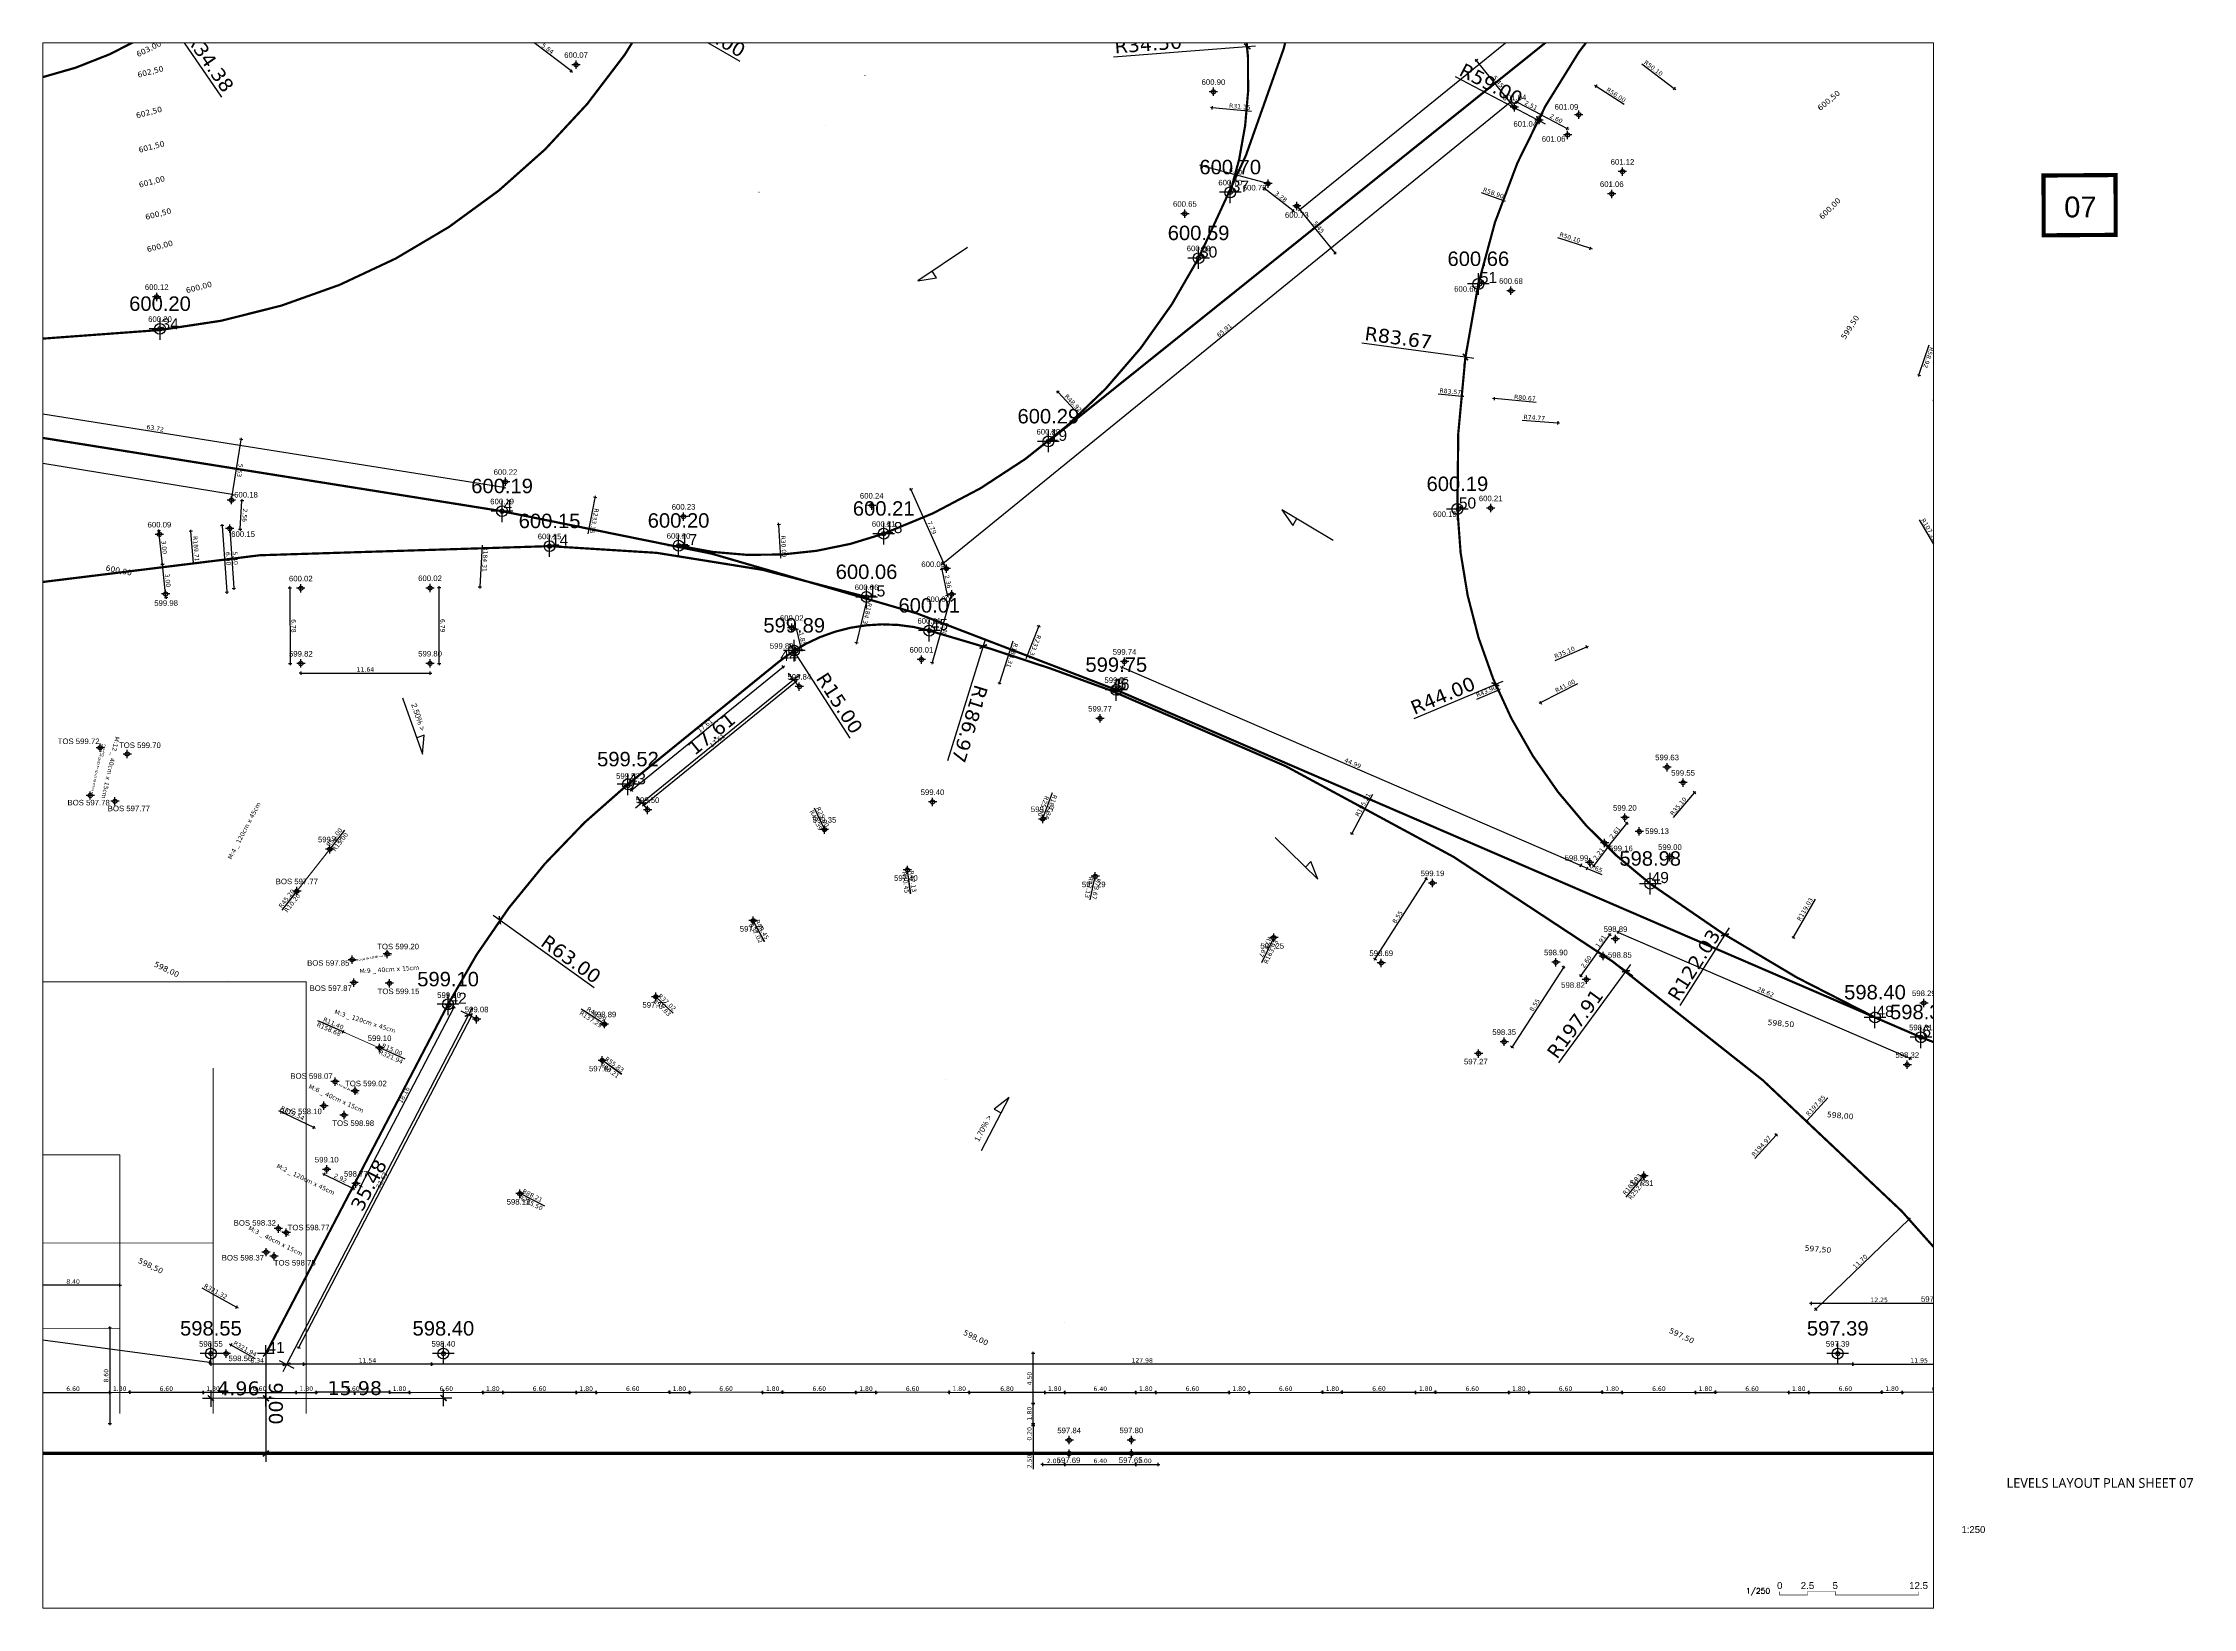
# Paper-space layout 'JVEA-GRP-RIM-GRL-1107' of a CAD drawing. Header units: metres. Extents: x 0.026 to 0.8, y 0.018 to 0.582.
# The model-space entities are those that its viewports show. They can reach past a viewport. Long polylines and large blocks are cut down to what shows.
import ezdxf
from ezdxf.enums import TextEntityAlignment as Align

# ---------------------------------------------------------------- set-up
doc = ezdxf.new("R2010")
doc.units = ezdxf.units.M
doc.header["$PDSIZE"] = -1
doc.linetypes.add('DASHEDX2', pattern=[1.5, 1, -0.5])
for name, color, linetype in [('01-TX-Altimetry 250 Topography', 51, 'Continuous'), ('01-TX-Guideline Altimetry 1000', 32, 'Continuous'), ('01-TX-Length Dimensions 250', 80, 'Continuous'), ('01-TX-Level Main Dimensions 250', 152, 'Continuous'), ('01-TX-Level Secondary Dimensions 250', 10, 'Continuous'), ('01-TX-Main Altimetry 1000', 242, 'Continuous'), ('01-TX-Main Dimensions 250', 150, 'Continuous'), ('01-TX-Secondary Altimetry 1000', 152, 'Continuous'), ('01-TX-Secondary Dimensions 1000', 152, 'Continuous'), ('01-TX-Slopes__', 140, 'Continuous'), ('A_TEXT_EDIT', 7, 'Continuous')]:
    doc.layers.add(name, color=color, linetype=linetype)
for name, color, linetype, lineweight in [('02-L-Axis', 253, 'DASHEDX2', 20), ('02-L-Main Axis POINTS', 242, 'DASHEDX2', 50), ('02-L-Secondary Axis POINTS', 152, 'DASHEDX2', 50), ('G-ANNO-TTLB', 7, 'Continuous', 15)]:
    doc.layers.add(name, color=color, linetype=linetype, lineweight=lineweight)
for name, color, linetype, lineweight, true_color in [('02-L-Guideline Axis', 34, 'DASHEDX2', 50, 0xa55200), ('02-L-Main Axis', 244, 'DASHEDX2', 50, 0xa50029), ('02-L-Secondary Axis', 154, 'DASHEDX2', 50, 0x0052a5)]:
    doc.layers.add(name, color=color, linetype=linetype, lineweight=lineweight, true_color=true_color)
doc.layers.add('03-BK-Arrow', color=153, linetype='Continuous', true_color=0x4491cf)
doc.layers.add('A-VIEWORT', color=7, linetype='Continuous', plot=False)
doc.layers.add('EiT_aux', color=50, linetype='Continuous', plot=False)
doc.styles.add('Arial_4', font='arial.ttf', dxfattribs={"height": 1.8})
doc.styles.add('ATK_Arial_5.0mm', font='arial.ttf', dxfattribs={"height": 5})
doc.styles.add('E100', font='verdana.ttf', dxfattribs={"height": 0.4})
doc.styles.add('E200', font='verdana.ttf', dxfattribs={"height": 1})
doc.styles.add('E500', font='verdana.ttf', dxfattribs={"height": 1.25})
doc.styles.add('POBLET2', font='romans.shx')
doc.styles.get("Standard").update_dxf_attribs({"font": 'arial.ttf'})
doc.dimstyles.new('E1000', dxfattribs={"dimscale": 0.03, "dimtxt": 1.25, "dimasz": 1, "dimexe": 0.1, "dimexo": 1, "dimgap": 8, "dimtad": 1, "dimzin": 0, "dimdsep": 46, "dimtxsty": 'E500', "dimblk1": 'LINCOT500', "dimblk2": 'LINCOT500', "dimsah": 1, "dimcen": 0.1, "dimdle": 0.1, "dimse1": 1, "dimse2": 1, "dimclrt": 256, "dimazin": 0, "dimtfac": 0.015385, "dimtofl": 0, "dimtmove": 0, "dimatfit": 3, "dimldrblk": 'LINCOT500', "dimfxl": 1, "dimtolj": 1, "dimtzin": 0, "dimarcsym": 0})
doc.dimstyles.new('E250', dxfattribs={"dimscale": 0.03, "dimtxt": 0.4, "dimasz": 0.5, "dimexe": 0.1, "dimexo": 1, "dimgap": 4, "dimtad": 1, "dimzin": 0, "dimdsep": 46, "dimtxsty": 'E100', "dimblk1": 'LINCOT200', "dimblk2": 'LINCOT200', "dimsah": 1, "dimcen": 0.1, "dimdle": 0.1, "dimse1": 1, "dimse2": 1, "dimclrt": 256, "dimadec": 0, "dimazin": 0, "dimtfac": 0.015385, "dimtofl": 0, "dimtmove": 0, "dimatfit": 3, "dimldrblk": 'LINCOT200', "dimfxl": 1, "dimtolj": 1, "dimtzin": 0, "dimarcsym": 0})

# ---------------------------------------------------------------- blocks, each defined once
blk = doc.blocks.new('*U130')
at = {"const_width": 0.2}
blk.add_lwpolyline([(0, -0.2), (0, -1.45), (10, -1.45), (10, -0.2), (20, -0.2), (20, -1.45), (50, -1.45), (50, -0.2)], dxfattribs=at)
for s, p in [('0', (0, 0.7)), ('2.5', (10, 0.7)), ('5', (20, 0.7)), ('12.5', (50, 0.7))]:
    blk.add_text(s, height=2.5).set_placement(p, align=Align.CENTER)
at = {"layer": 'EiT_aux', "style": 'POBLET2'}
blk.add_text('1/250', height=2, dxfattribs=at).set_placement((-7.81, -0.96), align=Align.CENTER)
blk = doc.blocks.new('LINCOT200')
for p, q in [((0, -10), (0, 10)), ((0, 0), (10, 0))]:
    blk.add_line(p, q)
at = {"const_width": 1.88}
blk.add_lwpolyline([(4, -4), (-4, 4)], dxfattribs=at)
blk = doc.blocks.new('*D7')
at = {"layer": '01-TX-Length Dimensions 250', "color": 0, "lineweight": -2, "transparency": 16777216}
blk.add_line((680353.45, 2749872.11), (680364.19, 2749877.28), dxfattribs=at)
at = {"layer": '01-TX-Length Dimensions 250', "color": 0, "lineweight": -2, "transparency": 16777216, "xscale": 0.015, "yscale": 0.015, "zscale": 0.015}
for p, rotation in [((680364.2, 2749877.28), 25.71137463820098), ((680353.44, 2749872.1), 205.711374638201)]:
    blk.add_blockref('LINCOT200', p, dxfattribs=dict(at, rotation=rotation))
at = {"layer": '01-TX-Length Dimensions 250', "transparency": 16777216, "insert": (680358.68, 2749874.99), "char_height": 0.4, "attachment_point": 5, "rotation": 25.7114, "style": 'E100'}
blk.add_mtext('\\A1;11.95', dxfattribs=at)
blk = doc.blocks.new('*D8')
at = {"layer": '01-TX-Length Dimensions 250', "color": 0, "lineweight": -2, "transparency": 16777216}
blk.add_line((680364.21, 2749877.29), (680367.69, 2749878.96), dxfattribs=at)
at = {"layer": '01-TX-Length Dimensions 250', "color": 0, "lineweight": -2, "transparency": 16777216, "xscale": 0.015, "yscale": 0.015, "zscale": 0.015}
for p, rotation in [((680367.71, 2749878.97), 25.68637447738036), ((680364.2, 2749877.28), 205.6863744773803)]:
    blk.add_blockref('LINCOT200', p, dxfattribs=dict(at, rotation=rotation))
at = {"layer": '01-TX-Length Dimensions 250', "transparency": 16777216, "insert": (680365.81, 2749878.42), "char_height": 0.4, "attachment_point": 5, "rotation": 25.6864, "style": 'E100'}
blk.add_mtext('\\A1;3.89', dxfattribs=at)
blk = doc.blocks.new('*D9')
at = {"layer": '01-TX-Length Dimensions 250', "color": 0, "lineweight": -2, "transparency": 16777216}
blk.add_line((680367.72, 2749878.98), (680408.67, 2749898.71), dxfattribs=at)
at = {"layer": '01-TX-Length Dimensions 250', "color": 0, "lineweight": -2, "transparency": 16777216, "xscale": 0.015, "yscale": 0.015, "zscale": 0.015}
for p, rotation in [((680408.69, 2749898.72), 25.73324888482102), ((680367.71, 2749878.97), 205.733248884821)]:
    blk.add_blockref('LINCOT200', p, dxfattribs=dict(at, rotation=rotation))
at = {"layer": '01-TX-Length Dimensions 250', "transparency": 16777216, "insert": (680388.06, 2749889.14), "char_height": 0.4, "attachment_point": 5, "rotation": 25.7332, "style": 'E100'}
blk.add_mtext('\\A1;45.49', dxfattribs=at)
blk = doc.blocks.new('*D13')
at = {"layer": '01-TX-Length Dimensions 250', "color": 0, "lineweight": -2, "transparency": 16777216}
blk.add_line((680353.42, 2749872.09), (680238.16, 2749816.54), dxfattribs=at)
at = {"layer": '01-TX-Length Dimensions 250', "color": 0, "lineweight": -2, "transparency": 16777216, "xscale": 0.015, "yscale": 0.015, "zscale": 0.015}
for p, rotation in [((680353.44, 2749872.1), 25.73341885937582), ((680238.15, 2749816.53), 205.7334188593758)]:
    blk.add_blockref('LINCOT200', p, dxfattribs=dict(at, rotation=rotation))
at = {"layer": '01-TX-Length Dimensions 250', "transparency": 16777216, "insert": (680295.65, 2749844.61), "char_height": 0.4, "attachment_point": 5, "rotation": 25.7334, "style": 'E100'}
blk.add_mtext('\\A1;127.98', dxfattribs=at)
blk = doc.blocks.new('*D14')
at = {"layer": '01-TX-Length Dimensions 250', "color": 0, "lineweight": -2, "transparency": 16777216}
blk.add_line((680238.14, 2749816.53), (680227.77, 2749811.53), dxfattribs=at)
at = {"layer": '01-TX-Length Dimensions 250', "color": 0, "lineweight": -2, "transparency": 16777216, "xscale": 0.015, "yscale": 0.015, "zscale": 0.015}
for p, rotation in [((680238.15, 2749816.53), 25.73363009651736), ((680227.76, 2749811.52), 205.7336300965174)]:
    blk.add_blockref('LINCOT200', p, dxfattribs=dict(at, rotation=rotation))
at = {"layer": '01-TX-Length Dimensions 250', "transparency": 16777216, "insert": (680232.81, 2749814.32), "char_height": 0.4, "attachment_point": 5, "rotation": 25.7336, "style": 'E100'}
blk.add_mtext('\\A1;11.54', dxfattribs=at)
blk = doc.blocks.new('*D15')
at = {"layer": '01-TX-Length Dimensions 250', "color": 0, "lineweight": -2, "transparency": 16777216}
blk.add_line((680227.74, 2749811.52), (680220.26, 2749807.91), dxfattribs=at)
at = {"layer": '01-TX-Length Dimensions 250', "color": 0, "lineweight": -2, "transparency": 16777216, "xscale": 0.015, "yscale": 0.015, "zscale": 0.015}
for p, rotation in [((680227.76, 2749811.52), 25.73344267133894), ((680220.24, 2749807.9), 205.733442671339)]:
    blk.add_blockref('LINCOT200', p, dxfattribs=dict(at, rotation=rotation))
at = {"layer": '01-TX-Length Dimensions 250', "transparency": 16777216, "insert": (680223.86, 2749810.01), "char_height": 0.4, "attachment_point": 5, "rotation": 25.7334, "style": 'E100'}
blk.add_mtext('\\A1;8.34', dxfattribs=at)
blk = doc.blocks.new('*D33')
at = {"layer": '01-TX-Length Dimensions 250', "color": 0, "lineweight": -2, "transparency": 16777216}
blk.add_line((680103.78, 2749769.93), (680220.06, 2749808.01), dxfattribs=at)
at = {"layer": '01-TX-Length Dimensions 250', "color": 0, "lineweight": -2, "transparency": 16777216, "xscale": 0.015, "yscale": 0.015, "zscale": 0.015}
for p, rotation in [((680220.07, 2749808.02), 18.13359908929457), ((680103.77, 2749769.93), 198.1335990892945)]:
    blk.add_blockref('LINCOT200', p, dxfattribs=dict(at, rotation=rotation))
at = {"layer": '01-TX-Length Dimensions 250', "transparency": 16777216, "insert": (680161.82, 2749789.28), "char_height": 0.4, "attachment_point": 5, "rotation": 18.1336, "style": 'E100'}
blk.add_mtext('\\A1;122.39', dxfattribs=at)
blk = doc.blocks.new('*D45')
at = {"layer": '01-TX-Length Dimensions 250', "color": 0, "lineweight": -2, "transparency": 16777216}
for p, q in [((680266.14, 2749887.17), (680266.38, 2749884.68)), ((680283.48, 2749700.62), (680283.49, 2749700.62)), ((680283.49, 2749700.61), (680283.49, 2749700.62))]:
    blk.add_line(p, q, dxfattribs=at)
at = {"layer": '01-TX-Length Dimensions 250', "color": 0, "lineweight": -2, "transparency": 16777216, "xscale": 0.015, "yscale": 0.015, "zscale": 0.015, "rotation": 275.3109457227589}
blk.add_blockref('LINCOT200', (680266.38, 2749884.66), dxfattribs=at)
at = {"layer": '01-TX-Length Dimensions 250', "transparency": 16777216, "insert": (680266.59, 2749885.96), "char_height": 0.4, "attachment_point": 5, "rotation": 275.3109, "style": 'E100'}
blk.add_mtext('\\A1;R184.84', dxfattribs=at)
blk = doc.blocks.new('*D46')
at = {"layer": '01-TX-Length Dimensions 250', "color": 0, "lineweight": -2, "transparency": 16777216}
for p, q in [((680247.42, 2749876.62), (680249.11, 2749875.29)), ((680268.72, 2749859.77), (680268.73, 2749859.77)), ((680268.73, 2749859.77), (680268.73, 2749859.77))]:
    blk.add_line(p, q, dxfattribs=at)
at = {"layer": '01-TX-Length Dimensions 250', "color": 0, "lineweight": -2, "transparency": 16777216, "xscale": 0.015, "yscale": 0.015, "zscale": 0.015, "rotation": 321.6548039474039}
blk.add_blockref('LINCOT200', (680249.12, 2749875.28), dxfattribs=at)
at = {"layer": '01-TX-Length Dimensions 250', "transparency": 16777216, "insert": (680248.46, 2749876.22), "char_height": 0.4, "attachment_point": 5, "rotation": 321.6548, "style": 'E100'}
blk.add_mtext('\\A1;R25.00', dxfattribs=at)
blk = doc.blocks.new('*D47')
at = {"layer": '01-TX-Length Dimensions 250', "color": 0, "lineweight": -2, "transparency": 16777216}
for p, q in [((680236.74, 2749851.18), (680238.86, 2749850.91)), ((680287.87, 2749844.66), (680287.87, 2749844.67)), ((680287.87, 2749844.66), (680287.87, 2749844.66))]:
    blk.add_line(p, q, dxfattribs=at)
at = {"layer": '01-TX-Length Dimensions 250', "color": 0, "lineweight": -2, "transparency": 16777216, "xscale": 0.015, "yscale": 0.015, "zscale": 0.015, "rotation": 352.7418285587592}
blk.add_blockref('LINCOT200', (680238.88, 2749850.9), dxfattribs=at)
at = {"layer": '01-TX-Length Dimensions 250', "transparency": 16777216, "insert": (680237.83, 2749851.37), "char_height": 0.4, "attachment_point": 5, "rotation": 352.7418, "style": 'E100'}
blk.add_mtext('\\A1;R49.39', dxfattribs=at)
blk = doc.blocks.new('*D48')
at = {"layer": '01-TX-Length Dimensions 250', "color": 0, "lineweight": -2, "transparency": 16777216}
for p, q in [((680236.39, 2749851.22), (680238.86, 2749850.91)), ((680375.07, 2749833.6), (680375.08, 2749833.6)), ((680375.07, 2749833.6), (680375.07, 2749833.6))]:
    blk.add_line(p, q, dxfattribs=at)
at = {"layer": '01-TX-Length Dimensions 250', "color": 0, "lineweight": -2, "transparency": 16777216, "xscale": 0.015, "yscale": 0.015, "zscale": 0.015, "rotation": 352.7588481864766}
blk.add_blockref('LINCOT200', (680238.88, 2749850.9), dxfattribs=at)
at = {"layer": '01-TX-Length Dimensions 250', "transparency": 16777216, "insert": (680237.58, 2749850.74), "char_height": 0.4, "attachment_point": 5, "rotation": 352.7588, "style": 'E100'}
blk.add_mtext('\\A1;R137.29', dxfattribs=at)
blk = doc.blocks.new('*D62')
at = {"layer": '01-TX-Length Dimensions 250', "color": 0, "lineweight": -2, "transparency": 16777216}
blk.add_line((680328.52, 2749876.78), (680329.13, 2749879.2), dxfattribs=at)
at = {"layer": '01-TX-Length Dimensions 250', "color": 0, "lineweight": -2, "transparency": 16777216, "xscale": 0.015, "yscale": 0.015, "zscale": 0.015, "rotation": 75.87823194828422}
blk.add_blockref('LINCOT200', (680329.13, 2749879.22), dxfattribs=at)
at = {"layer": '01-TX-Length Dimensions 250', "transparency": 16777216, "insert": (680329.14, 2749877.9), "char_height": 0.4, "attachment_point": 5, "rotation": 75.8782, "style": 'E100'}
blk.add_mtext('\\A1;R252.48', dxfattribs=at)
blk = doc.blocks.new('*D63')
at = {"layer": '01-TX-Length Dimensions 250', "color": 0, "lineweight": -2, "transparency": 16777216}
blk.add_line((680289.78, 2749881.58), (680289.79, 2749884.07), dxfattribs=at)
at = {"layer": '01-TX-Length Dimensions 250', "color": 0, "lineweight": -2, "transparency": 16777216, "xscale": 0.015, "yscale": 0.015, "zscale": 0.015, "rotation": 89.89373509771112}
blk.add_blockref('LINCOT200', (680289.79, 2749884.08), dxfattribs=at)
at = {"layer": '01-TX-Length Dimensions 250', "transparency": 16777216, "insert": (680290.11, 2749882.81), "char_height": 0.4, "attachment_point": 5, "rotation": 89.8937, "style": 'E100'}
blk.add_mtext('\\A1;R163.93', dxfattribs=at)
blk = doc.blocks.new('*D64')
at = {"layer": '01-TX-Length Dimensions 250', "color": 0, "lineweight": -2, "transparency": 16777216}
blk.add_line((680273.4, 2749879.96), (680272.9, 2749882.05), dxfattribs=at)
at = {"layer": '01-TX-Length Dimensions 250', "color": 0, "lineweight": -2, "transparency": 16777216, "xscale": 0.015, "yscale": 0.015, "zscale": 0.015, "rotation": 103.4266535763232}
blk.add_blockref('LINCOT200', (680272.9, 2749882.07), dxfattribs=at)
at = {"layer": '01-TX-Length Dimensions 250', "transparency": 16777216, "insert": (680273.47, 2749881.08), "char_height": 0.4, "attachment_point": 5, "rotation": 283.4267, "style": 'E100'}
blk.add_mtext('\\A1;R73.67', dxfattribs=at)
blk = doc.blocks.new('*D65')
at = {"layer": '01-TX-Length Dimensions 250', "color": 0, "lineweight": -2, "transparency": 16777216}
blk.add_line((680258.62, 2749873.45), (680257.42, 2749875.22), dxfattribs=at)
at = {"layer": '01-TX-Length Dimensions 250', "color": 0, "lineweight": -2, "transparency": 16777216, "xscale": 0.015, "yscale": 0.015, "zscale": 0.015, "rotation": 124.1484455749936}
blk.add_blockref('LINCOT200', (680257.41, 2749875.24), dxfattribs=at)
at = {"layer": '01-TX-Length Dimensions 250', "transparency": 16777216, "insert": (680258.3, 2749874.52), "char_height": 0.4, "attachment_point": 5, "rotation": 304.1484, "style": 'E100'}
blk.add_mtext('\\A1;R47.13', dxfattribs=at)
blk = doc.blocks.new('*D66')
at = {"layer": '01-TX-Length Dimensions 250', "color": 0, "lineweight": -2, "transparency": 16777216}
blk.add_line((680248.64, 2749863.83), (680246.9, 2749865.08), dxfattribs=at)
at = {"layer": '01-TX-Length Dimensions 250', "color": 0, "lineweight": -2, "transparency": 16777216, "xscale": 0.015, "yscale": 0.015, "zscale": 0.015, "rotation": 144.3489340658838}
blk.add_blockref('LINCOT200', (680246.88, 2749865.09), dxfattribs=at)
at = {"layer": '01-TX-Length Dimensions 250', "transparency": 16777216, "insert": (680247.96, 2749864.72), "char_height": 0.4, "attachment_point": 5, "rotation": 324.3489, "style": 'E100'}
blk.add_mtext('\\A1;R40.45', dxfattribs=at)
blk = doc.blocks.new('*D67')
at = {"layer": '01-TX-Length Dimensions 250', "color": 0, "lineweight": -2, "transparency": 16777216}
blk.add_line((680244.02, 2749854.46), (680241.97, 2749855.11), dxfattribs=at)
at = {"layer": '01-TX-Length Dimensions 250', "color": 0, "lineweight": -2, "transparency": 16777216, "xscale": 0.015, "yscale": 0.015, "zscale": 0.015, "rotation": 162.3697329347387}
blk.add_blockref('LINCOT200', (680241.96, 2749855.11), dxfattribs=at)
at = {"layer": '01-TX-Length Dimensions 250', "transparency": 16777216, "insert": (680243.1, 2749855.1), "char_height": 0.4, "attachment_point": 5, "rotation": 342.3697, "style": 'E100'}
blk.add_mtext('\\A1;R37.02', dxfattribs=at)
blk = doc.blocks.new('*D68')
at = {"layer": '01-TX-Length Dimensions 250', "color": 0, "lineweight": -2, "transparency": 16777216}
blk.add_line((680242.24, 2749847.49), (680240.14, 2749847.87), dxfattribs=at)
at = {"layer": '01-TX-Length Dimensions 250', "color": 0, "lineweight": -2, "transparency": 16777216, "xscale": 0.015, "yscale": 0.015, "zscale": 0.015, "rotation": 169.6052150357337}
blk.add_blockref('LINCOT200', (680240.12, 2749847.87), dxfattribs=at)
at = {"layer": '01-TX-Length Dimensions 250', "transparency": 16777216, "insert": (680241.26, 2749848), "char_height": 0.4, "attachment_point": 5, "rotation": 349.6052, "style": 'E100'}
blk.add_mtext('\\A1;R55.83', dxfattribs=at)
blk = doc.blocks.new('*D69')
at = {"layer": '01-TX-Length Dimensions 250', "color": 0, "lineweight": -2, "transparency": 16777216}
blk.add_line((680240.79, 2749833.8), (680238.66, 2749833.85), dxfattribs=at)
at = {"layer": '01-TX-Length Dimensions 250', "color": 0, "lineweight": -2, "transparency": 16777216, "xscale": 0.015, "yscale": 0.015, "zscale": 0.015, "rotation": 178.5919455450405}
blk.add_blockref('LINCOT200', (680238.65, 2749833.85), dxfattribs=at)
at = {"layer": '01-TX-Length Dimensions 250', "transparency": 16777216, "insert": (680239.74, 2749834.15), "char_height": 0.4, "attachment_point": 5, "rotation": 358.5919, "style": 'E100'}
blk.add_mtext('\\A1;R88.21', dxfattribs=at)
blk = doc.blocks.new('*D70')
at = {"layer": '01-TX-Length Dimensions 250', "color": 0, "lineweight": -2, "transparency": 16777216}
blk.add_line((680241.16, 2749833.78), (680238.66, 2749833.85), dxfattribs=at)
at = {"layer": '01-TX-Length Dimensions 250', "color": 0, "lineweight": -2, "transparency": 16777216, "xscale": 0.015, "yscale": 0.015, "zscale": 0.015, "rotation": 178.4232027447122}
blk.add_blockref('LINCOT200', (680238.65, 2749833.85), dxfattribs=at)
at = {"layer": '01-TX-Length Dimensions 250', "transparency": 16777216, "insert": (680239.91, 2749833.49), "char_height": 0.4, "attachment_point": 5, "rotation": 358.4232, "style": 'E100'}
blk.add_mtext('\\A1;R265.50', dxfattribs=at)
blk = doc.blocks.new('*D71')
at = {"layer": '01-TX-Length Dimensions 250', "color": 0, "lineweight": -2, "transparency": 16777216}
for p, q in [((680168.11, 2749995.55), (680165.9, 2749992.07)), ((680087.09, 2749867.78), (680087.1, 2749867.78)), ((680087.09, 2749867.77), (680087.09, 2749867.78))]:
    blk.add_line(p, q, dxfattribs=at)
at = {"layer": '01-TX-Length Dimensions 250', "color": 0, "lineweight": -2, "transparency": 16777216, "xscale": 0.015, "yscale": 0.015, "zscale": 0.015, "rotation": 237.6228559814235}
blk.add_blockref('LINCOT200', (680165.89, 2749992.06), dxfattribs=at)
at = {"layer": '01-TX-Length Dimensions 250', "transparency": 16777216, "insert": (680167.17, 2749994.68), "char_height": 0.4, "attachment_point": 5, "rotation": 57.6229, "style": 'E100'}
blk.add_mtext('\\A1;R147.16', dxfattribs=at)
blk = doc.blocks.new('*D72')
at = {"layer": '01-TX-Length Dimensions 250', "color": 0, "lineweight": -2, "transparency": 16777216}
for p, q in [((680145.28, 2749939.24), (680145.28, 2749939.24)), ((680145.28, 2749939.24), (680145.28, 2749939.24)), ((680203, 2749935.62), (680200.19, 2749935.8))]:
    blk.add_line(p, q, dxfattribs=at)
at = {"layer": '01-TX-Length Dimensions 250', "color": 0, "lineweight": -2, "transparency": 16777216, "xscale": 0.015, "yscale": 0.015, "zscale": 0.015, "rotation": 176.4093910127953}
blk.add_blockref('LINCOT200', (680200.17, 2749935.8), dxfattribs=at)
at = {"layer": '01-TX-Length Dimensions 250', "transparency": 16777216, "insert": (680201.96, 2749936.01), "char_height": 0.4, "attachment_point": 5, "rotation": 356.4094, "style": 'E100'}
blk.add_mtext('\\A1;R55.00', dxfattribs=at)
blk = doc.blocks.new('Cotes Altimetriques')
at = {"linetype": 'DASHEDX2', "ltscale": 0.5}
for points in [[(1.5, 0), (-1.5, 0)], [(0, -1.5), (0, 1.5)]]:
    blk.add_lwpolyline(points, dxfattribs=at)
blk.add_circle((0, 0), 0.75)
at = {"ltscale": 0.3}
blk.add_attdef('COTES', text='', height=2, dxfattribs=at).set_placement((0, 3.5), align=Align.MIDDLE)
blk = doc.blocks.new('*U300')
at = {"linetype": 'DASHEDX2', "ltscale": 0.5}
for points in [[(1.5, 0), (-1.5, 0)], [(0, -1.5), (0, 1.5)]]:
    blk.add_lwpolyline(points, dxfattribs=at)
blk.add_circle((0, 0), 0.75)
at = {"ltscale": 0.3}
blk.add_attdef('COTES', text='', height=2, dxfattribs=at).set_placement((-0.01, -3.28), align=Align.MIDDLE)
blk = doc.blocks.new('*U270')
at = {"linetype": 'DASHEDX2', "ltscale": 0.5}
for points in [[(1.5, 0), (-1.5, 0)], [(0, -1.5), (0, 1.5)]]:
    blk.add_lwpolyline(points, dxfattribs=at)
blk.add_circle((0, 0), 0.75)
at = {"ltscale": 0.3}
blk.add_attdef('COTES', text='', height=2, dxfattribs=at).set_placement((-4.91, -1.81), align=Align.MIDDLE)
blk = doc.blocks.new('*U263')
at = {"linetype": 'DASHEDX2', "ltscale": 0.5}
for points in [[(1.5, 0), (-1.5, 0)], [(0, -1.5), (0, 1.5)]]:
    blk.add_lwpolyline(points, dxfattribs=at)
blk.add_circle((0, 0), 0.75)
at = {"ltscale": 0.3}
blk.add_attdef('COTES', text='', height=2, dxfattribs=at).set_placement((5.87, -1.97), align=Align.MIDDLE)
blk = doc.blocks.new('*U264')
at = {"linetype": 'DASHEDX2', "ltscale": 0.5}
for points in [[(1.5, 0), (-1.5, 0)], [(0, -1.5), (0, 1.5)]]:
    blk.add_lwpolyline(points, dxfattribs=at)
blk.add_circle((0, 0), 0.75)
at = {"ltscale": 0.3}
blk.add_attdef('COTES', text='', height=2, dxfattribs=at).set_placement((-4.8, 1.61), align=Align.MIDDLE)
blk = doc.blocks.new('*U242')
at = {"linetype": 'DASHEDX2', "ltscale": 0.5}
for points in [[(1.5, 0), (-1.5, 0)], [(0, -1.5), (0, 1.5)]]:
    blk.add_lwpolyline(points, dxfattribs=at)
blk.add_circle((0, 0), 0.75)
at = {"ltscale": 0.3}
blk.add_attdef('COTES', text='', height=2, dxfattribs=at).set_placement((4.8, -2.03), align=Align.MIDDLE)
blk = doc.blocks.new('*U243')
at = {"linetype": 'DASHEDX2', "ltscale": 0.5}
for points in [[(1.5, 0), (-1.5, 0)], [(0, -1.5), (0, 1.5)]]:
    blk.add_lwpolyline(points, dxfattribs=at)
blk.add_circle((0, 0), 0.75)
at = {"ltscale": 0.3}
blk.add_attdef('COTES', text='', height=2, dxfattribs=at).set_placement((5.24, 1.96), align=Align.MIDDLE)
blk = doc.blocks.new('*U271')
at = {"linetype": 'DASHEDX2', "ltscale": 0.5}
for points in [[(1.5, 0), (-1.5, 0)], [(0, -1.5), (0, 1.5)]]:
    blk.add_lwpolyline(points, dxfattribs=at)
blk.add_circle((0, 0), 0.75)
at = {"ltscale": 0.3}
blk.add_attdef('COTES', text='', height=2, dxfattribs=at).set_placement((-4.76, 1.56), align=Align.MIDDLE)
blk = doc.blocks.new('*U254')
at = {"linetype": 'DASHEDX2', "ltscale": 0.5}
for points in [[(1.5, 0), (-1.5, 0)], [(0, -1.5), (0, 1.5)]]:
    blk.add_lwpolyline(points, dxfattribs=at)
blk.add_circle((0, 0), 0.75)
at = {"ltscale": 0.3}
blk.add_attdef('COTES', text='', height=2, dxfattribs=at).set_placement((-4.99, -1.35), align=Align.MIDDLE)
blk = doc.blocks.new('*U301')
at = {"linetype": 'DASHEDX2', "ltscale": 0.5}
for points in [[(1.5, 0), (-1.5, 0)], [(0, -1.5), (0, 1.5)]]:
    blk.add_lwpolyline(points, dxfattribs=at)
blk.add_circle((0, 0), 0.75)
at = {"ltscale": 0.3}
blk.add_attdef('COTES', text='', height=2, dxfattribs=at).set_placement((-4.83, -1.45), align=Align.MIDDLE)
blk = doc.blocks.new('*D91')
at = {"layer": '01-TX-Length Dimensions 250', "color": 0, "lineweight": -2, "transparency": 16777216}
blk.add_line((680134.57, 2749889.14), (680154.91, 2749904.71), dxfattribs=at)
at = {"layer": '01-TX-Length Dimensions 250', "color": 0, "lineweight": -2, "transparency": 16777216, "xscale": 0.015, "yscale": 0.015, "zscale": 0.015}
for p, rotation in [((680154.92, 2749904.72), 37.4420916917938), ((680134.56, 2749889.13), 217.4420916917938)]:
    blk.add_blockref('LINCOT200', p, dxfattribs=dict(at, rotation=rotation))
at = {"layer": '01-TX-Length Dimensions 250', "transparency": 16777216, "insert": (680144.54, 2749897.18), "char_height": 0.4, "attachment_point": 5, "rotation": 37.4421, "style": 'E100'}
blk.add_mtext('\\A1;25.64', dxfattribs=at)
blk = doc.blocks.new('*D96')
at = {"layer": '01-TX-Length Dimensions 250', "color": 0, "lineweight": -2, "transparency": 16777216}
blk.add_line((680074.3, 2749956.9), (680154.08, 2749989.89), dxfattribs=at)
at = {"layer": '01-TX-Length Dimensions 250', "color": 0, "lineweight": -2, "transparency": 16777216, "xscale": 0.015, "yscale": 0.015, "zscale": 0.015}
for p, rotation in [((680154.09, 2749989.89), 22.46170685243562), ((680074.29, 2749956.9), 202.4617068524356)]:
    blk.add_blockref('LINCOT200', p, dxfattribs=dict(at, rotation=rotation))
at = {"layer": '01-TX-Length Dimensions 250', "transparency": 16777216, "insert": (680114.06, 2749973.7), "char_height": 0.4, "attachment_point": 5, "rotation": 22.4617, "style": 'E100'}
blk.add_mtext('\\A1;86.36', dxfattribs=at)
blk = doc.blocks.new('*D115')
at = {"layer": '01-TX-Length Dimensions 250', "color": 0, "lineweight": -2, "transparency": 16777216}
for p, q in [((680134.45, 2749932.34), (680134.46, 2749932.34)), ((680134.45, 2749932.33), (680134.45, 2749932.34)), ((680166.17, 2749914.19), (680164.31, 2749915.26))]:
    blk.add_line(p, q, dxfattribs=at)
at = {"layer": '01-TX-Length Dimensions 250', "color": 0, "lineweight": -2, "transparency": 16777216, "xscale": 0.015, "yscale": 0.015, "zscale": 0.015, "rotation": 150.2260930685785}
blk.add_blockref('LINCOT200', (680164.29, 2749915.27), dxfattribs=at)
at = {"layer": '01-TX-Length Dimensions 250', "transparency": 16777216, "insert": (680165.41, 2749915.01), "char_height": 0.4, "attachment_point": 5, "rotation": 330.2261, "style": 'E100'}
blk.add_mtext('\\A1;R34.38', dxfattribs=at)
blk = doc.blocks.new('*D116')
at = {"layer": '01-TX-Length Dimensions 250', "color": 0, "lineweight": -2, "transparency": 16777216}
for p, q in [((680166.6, 2749948.3), (680164.88, 2749947.02)), ((680151.25, 2749936.86), (680151.25, 2749936.86)), ((680151.25, 2749936.86), (680151.25, 2749936.86))]:
    blk.add_line(p, q, dxfattribs=at)
at = {"layer": '01-TX-Length Dimensions 250', "color": 0, "lineweight": -2, "transparency": 16777216, "xscale": 0.015, "yscale": 0.015, "zscale": 0.015, "rotation": 216.6925482120825}
blk.add_blockref('LINCOT200', (680164.87, 2749947.01), dxfattribs=at)
at = {"layer": '01-TX-Length Dimensions 250', "transparency": 16777216, "insert": (680165.55, 2749947.93), "char_height": 0.4, "attachment_point": 5, "rotation": 36.6925, "style": 'E100'}
blk.add_mtext('\\A1;R16.98', dxfattribs=at)
blk = doc.blocks.new('*D121')
at = {"layer": '01-TX-Length Dimensions 250', "color": 0, "lineweight": -2, "transparency": 16777216}
for p, q in [((680134.87, 2749937.55), (680135.94, 2749935.68)), ((680168.77, 2749878.22), (680168.77, 2749878.22)), ((680168.77, 2749878.22), (680168.77, 2749878.22))]:
    blk.add_line(p, q, dxfattribs=at)
at = {"layer": '01-TX-Length Dimensions 250', "color": 0, "lineweight": -2, "transparency": 16777216, "xscale": 0.015, "yscale": 0.015, "zscale": 0.015, "rotation": 299.746414497404}
blk.add_blockref('LINCOT200', (680135.94, 2749935.66), dxfattribs=at)
at = {"layer": '01-TX-Length Dimensions 250', "transparency": 16777216, "insert": (680135.68, 2749936.78), "char_height": 0.4, "attachment_point": 5, "rotation": 299.7464, "style": 'E100'}
blk.add_mtext('\\A1;R66.16', dxfattribs=at)
blk = doc.blocks.new('*D123')
at = {"layer": '01-TX-Length Dimensions 250', "color": 0, "lineweight": -2, "transparency": 16777216}
for p, q in [((680155.94, 2749934.41), (680153.97, 2749933.54)), ((680144.09, 2749929.22), (680144.1, 2749929.22)), ((680144.1, 2749929.22), (680144.1, 2749929.23))]:
    blk.add_line(p, q, dxfattribs=at)
at = {"layer": '01-TX-Length Dimensions 250', "color": 0, "lineweight": -2, "transparency": 16777216, "xscale": 0.015, "yscale": 0.015, "zscale": 0.015, "rotation": 203.6374760506008}
blk.add_blockref('LINCOT200', (680153.95, 2749933.54), dxfattribs=at)
at = {"layer": '01-TX-Length Dimensions 250', "transparency": 16777216, "insert": (680154.83, 2749934.28), "char_height": 0.4, "attachment_point": 5, "rotation": 23.6375, "style": 'E100'}
blk.add_mtext('\\A1;R10.76', dxfattribs=at)
blk = doc.blocks.new('*D124')
at = {"layer": '01-TX-Length Dimensions 250', "color": 0, "lineweight": -2, "transparency": 16777216}
for p, q in [((680145.23, 2749928.87), (680145.24, 2749928.87)), ((680145.23, 2749928.87), (680145.23, 2749928.87)), ((680155.44, 2749923.77), (680153.83, 2749924.57))]:
    blk.add_line(p, q, dxfattribs=at)
at = {"layer": '01-TX-Length Dimensions 250', "color": 0, "lineweight": -2, "transparency": 16777216, "xscale": 0.015, "yscale": 0.015, "zscale": 0.015, "rotation": 153.4365438804898}
blk.add_blockref('LINCOT200', (680153.81, 2749924.58), dxfattribs=at)
at = {"layer": '01-TX-Length Dimensions 250', "transparency": 16777216, "insert": (680154.78, 2749924.46), "char_height": 0.4, "attachment_point": 5, "rotation": 333.4365, "style": 'E100'}
blk.add_mtext('\\A1;R9.60', dxfattribs=at)
blk = doc.blocks.new('*U479')
at = {"linetype": 'DASHEDX2', "ltscale": 0.5}
for points in [[(1.5, 0), (-1.5, 0)], [(0, -1.5), (0, 1.5)]]:
    blk.add_lwpolyline(points, dxfattribs=at)
blk.add_circle((0, 0), 0.75)
at = {"ltscale": 0.3}
blk.add_attdef('COTES', text='', height=2, dxfattribs=at).set_placement((5.99, 0.41), align=Align.MIDDLE)
blk = doc.blocks.new('*U280')
at = {"linetype": 'DASHEDX2', "ltscale": 0.5}
for points in [[(1.5, 0), (-1.5, 0)], [(0, -1.5), (0, 1.5)]]:
    blk.add_lwpolyline(points, dxfattribs=at)
blk.add_circle((0, 0), 0.75)
at = {"ltscale": 0.3}
blk.add_attdef('COTES', text='', height=2, dxfattribs=at).set_placement((0.8, -3.23), align=Align.MIDDLE)
blk = doc.blocks.new('*U279')
at = {"linetype": 'DASHEDX2', "ltscale": 0.5}
for points in [[(1.5, 0), (-1.5, 0)], [(0, -1.5), (0, 1.5)]]:
    blk.add_lwpolyline(points, dxfattribs=at)
blk.add_circle((0, 0), 0.75)
at = {"ltscale": 0.3}
blk.add_attdef('COTES', text='', height=2, dxfattribs=at).set_placement((4.92, -1.77), align=Align.MIDDLE)
blk = doc.blocks.new('*U88')
at = {"linetype": 'DASHEDX2', "ltscale": 0.5}
for points in [[(1.5, 0), (-1.5, 0)], [(0, -1.5), (0, 1.5)]]:
    blk.add_lwpolyline(points, dxfattribs=at)
blk.add_circle((0, 0), 0.75)
at = {"ltscale": 0.3}
blk.add_attdef('COTES', text='', height=2, dxfattribs=at).set_placement((-0.81, -2.63), align=Align.MIDDLE)
blk = doc.blocks.new('*U147')
at = {"linetype": 'DASHEDX2', "ltscale": 0.5}
for points in [[(1.5, 0), (-1.5, 0)], [(0, -1.5), (0, 1.5)]]:
    blk.add_lwpolyline(points, dxfattribs=at)
blk.add_circle((0, 0), 0.75)
at = {"ltscale": 0.3}
blk.add_attdef('COTES', text='', height=2, dxfattribs=at).set_placement((-0.61, -3.04), align=Align.MIDDLE)
blk = doc.blocks.new('*U146')
at = {"linetype": 'DASHEDX2', "ltscale": 0.5}
for points in [[(1.5, 0), (-1.5, 0)], [(0, -1.5), (0, 1.5)]]:
    blk.add_lwpolyline(points, dxfattribs=at)
blk.add_circle((0, 0), 0.75)
at = {"ltscale": 0.3}
blk.add_attdef('COTES', text='', height=2, dxfattribs=at).set_placement((-0.52, -2.94), align=Align.MIDDLE)
blk = doc.blocks.new('LINCOT500')
for p, q in [((0, -25), (0, 25)), ((0, 0), (25, 0))]:
    blk.add_line(p, q)
at = {"const_width": 4.69}
blk.add_lwpolyline([(8.8, -8.8), (-8.8, 8.8)], dxfattribs=at)
blk = doc.blocks.new('*D153')
at = {"layer": '01-TX-Secondary Dimensions 1000', "color": 0, "lineweight": -2, "transparency": 16777216}
blk.add_line((680226.08, 2749807.29), (680240.41, 2749814.23), dxfattribs=at)
at = {"layer": '01-TX-Secondary Dimensions 1000', "color": 0, "lineweight": -2, "transparency": 16777216, "xscale": 0.03, "yscale": 0.03, "zscale": 0.03}
for p, rotation in [((680240.44, 2749814.25), 25.84173475947336), ((680226.05, 2749807.28), 205.8417347594733)]:
    blk.add_blockref('LINCOT500', p, dxfattribs=dict(at, rotation=rotation))
at = {"layer": '01-TX-Secondary Dimensions 1000', "transparency": 16777216, "insert": (680232.86, 2749811.57), "char_height": 1.25, "attachment_point": 5, "rotation": 25.8417, "style": 'E500'}
blk.add_mtext('\\A1;15.98', dxfattribs=at)
blk = doc.blocks.new('*U1077')
at = {"linetype": 'DASHEDX2', "ltscale": 0.5}
for points in [[(1.5, 0), (-1.5, 0)], [(0, -1.5), (0, 1.5)]]:
    blk.add_lwpolyline(points, dxfattribs=at)
blk.add_circle((0, 0), 0.75)
at = {"ltscale": 0.3}
blk.add_attdef('COTES', text='', height=2, dxfattribs=at).set_placement((-5.17, 3.66), align=Align.MIDDLE)
blk = doc.blocks.new('*U1078')
at = {"linetype": 'DASHEDX2', "ltscale": 0.5}
for points in [[(1.5, 0), (-1.5, 0)], [(0, -1.5), (0, 1.5)]]:
    blk.add_lwpolyline(points, dxfattribs=at)
blk.add_circle((0, 0), 0.75)
at = {"ltscale": 0.3}
blk.add_attdef('COTES', text='', height=2, dxfattribs=at).set_placement((6.06, 2.25), align=Align.MIDDLE)
blk = doc.blocks.new('*D202')
at = {"layer": '01-TX-Length Dimensions 250', "color": 0, "lineweight": -2, "transparency": 16777216}
for p, q in [((680210.21, 2749856.45), (680209.75, 2749854.35)), ((680199.15, 2749805.47), (680199.15, 2749805.48)), ((680199.15, 2749805.47), (680199.16, 2749805.47))]:
    blk.add_line(p, q, dxfattribs=at)
at = {"layer": '01-TX-Length Dimensions 250', "color": 0, "lineweight": -2, "transparency": 16777216, "xscale": 0.015, "yscale": 0.015, "zscale": 0.015, "rotation": 257.7648783918741}
blk.add_blockref('LINCOT200', (680209.75, 2749854.34), dxfattribs=at)
at = {"layer": '01-TX-Length Dimensions 250', "transparency": 16777216, "insert": (680209.66, 2749855.48), "char_height": 0.4, "attachment_point": 5, "rotation": 77.7649, "style": 'E100'}
blk.add_mtext('\\A1;R50.00', dxfattribs=at)
blk = doc.blocks.new('*D203')
at = {"layer": '01-TX-Length Dimensions 250', "color": 0, "lineweight": -2, "transparency": 16777216}
for p, q in [((680223.72, 2749840.23), (680221.58, 2749840.16)), ((680206.57, 2749839.68), (680206.57, 2749839.68)), ((680206.57, 2749839.68), (680206.57, 2749839.68))]:
    blk.add_line(p, q, dxfattribs=at)
at = {"layer": '01-TX-Length Dimensions 250', "color": 0, "lineweight": -2, "transparency": 16777216, "xscale": 0.015, "yscale": 0.015, "zscale": 0.015, "rotation": 181.8282960963671}
blk.add_blockref('LINCOT200', (680221.56, 2749840.16), dxfattribs=at)
at = {"layer": '01-TX-Length Dimensions 250', "transparency": 16777216, "insert": (680222.65, 2749840.52), "char_height": 0.4, "attachment_point": 5, "rotation": 1.8283, "style": 'E100'}
blk.add_mtext('\\A1;R15.00', dxfattribs=at)
blk = doc.blocks.new('*D204')
at = {"layer": '01-TX-Length Dimensions 250', "color": 0, "lineweight": -2, "transparency": 16777216}
for p, q in [((680224.08, 2749840.24), (680221.58, 2749840.16)), ((679899.79, 2749829.89), (679899.8, 2749829.89)), ((679899.79, 2749829.88), (679899.79, 2749829.89))]:
    blk.add_line(p, q, dxfattribs=at)
at = {"layer": '01-TX-Length Dimensions 250', "color": 0, "lineweight": -2, "transparency": 16777216, "xscale": 0.015, "yscale": 0.015, "zscale": 0.015, "rotation": 181.8282959986861}
blk.add_blockref('LINCOT200', (680221.56, 2749840.16), dxfattribs=at)
at = {"layer": '01-TX-Length Dimensions 250', "transparency": 16777216, "insert": (680222.85, 2749839.87), "char_height": 0.4, "attachment_point": 5, "rotation": 1.8283, "style": 'E100'}
blk.add_mtext('\\A1;R321.94', dxfattribs=at)
blk = doc.blocks.new('*D206')
at = {"layer": '01-TX-Length Dimensions 250', "color": 0, "lineweight": -2, "transparency": 16777216}
blk.add_line((680409.58, 2749905.18), (680362.34, 2749882.41), dxfattribs=at)
at = {"layer": '01-TX-Length Dimensions 250', "color": 0, "lineweight": -2, "transparency": 16777216, "xscale": 0.015, "yscale": 0.015, "zscale": 0.015}
for p, rotation in [((680409.59, 2749905.19), 25.73319238380624), ((680362.33, 2749882.41), 205.7331923838062)]:
    blk.add_blockref('LINCOT200', p, dxfattribs=dict(at, rotation=rotation))
at = {"layer": '01-TX-Length Dimensions 250', "transparency": 16777216, "insert": (680385.82, 2749894.09), "char_height": 0.4, "attachment_point": 5, "rotation": 25.7332, "style": 'E100'}
blk.add_mtext('\\A1;52.47', dxfattribs=at)
blk = doc.blocks.new('*D207')
at = {"layer": '01-TX-Length Dimensions 250', "color": 0, "lineweight": -2, "transparency": 16777216}
blk.add_line((680358.71, 2749880.7), (680347.71, 2749875.39), dxfattribs=at)
at = {"layer": '01-TX-Length Dimensions 250', "color": 0, "lineweight": -2, "transparency": 16777216, "xscale": 0.015, "yscale": 0.015, "zscale": 0.015}
for p, rotation in [((680358.73, 2749880.7), 25.73356172708452), ((680347.69, 2749875.39), 205.7335617270846)]:
    blk.add_blockref('LINCOT200', p, dxfattribs=dict(at, rotation=rotation))
at = {"layer": '01-TX-Length Dimensions 250', "transparency": 16777216, "insert": (680353.07, 2749878.34), "char_height": 0.4, "attachment_point": 5, "rotation": 25.7336, "style": 'E100'}
blk.add_mtext('\\A1;12.25', dxfattribs=at)
blk = doc.blocks.new('*D217')
at = {"layer": '01-TX-Length Dimensions 250', "color": 0, "lineweight": -2, "transparency": 16777216}
blk.add_line((680189.96, 2749876.83), (680189, 2749879.17), dxfattribs=at)
at = {"layer": '01-TX-Length Dimensions 250', "color": 0, "lineweight": -2, "transparency": 16777216, "xscale": 0.015, "yscale": 0.015, "zscale": 0.015}
for p, rotation in [((680189, 2749879.18), 112.2782119329117), ((680189.97, 2749876.81), 292.2782119329117)]:
    blk.add_blockref('LINCOT200', p, dxfattribs=dict(at, rotation=rotation))
at = {"layer": '01-TX-Length Dimensions 250', "transparency": 16777216, "insert": (680189.79, 2749878.12), "char_height": 0.4, "attachment_point": 5, "rotation": 292.2782, "style": 'E100'}
blk.add_mtext('\\A1;2.56', dxfattribs=at)
blk = doc.blocks.new('*D222')
at = {"layer": '01-TX-Length Dimensions 250', "color": 0, "lineweight": -2, "transparency": 16777216}
blk.add_line((680187.96, 2749879.3), (680144.39, 2749866.45), dxfattribs=at)
at = {"layer": '01-TX-Length Dimensions 250', "color": 0, "lineweight": -2, "transparency": 16777216, "xscale": 0.015, "yscale": 0.015, "zscale": 0.015}
for p, rotation in [((680187.98, 2749879.3), 16.43036890377213), ((680144.38, 2749866.45), 196.4303689037721)]:
    blk.add_blockref('LINCOT200', p, dxfattribs=dict(at, rotation=rotation))
at = {"layer": '01-TX-Length Dimensions 250', "transparency": 16777216, "insert": (680166.09, 2749873.19), "char_height": 0.4, "attachment_point": 5, "rotation": 16.4304, "style": 'E100'}
blk.add_mtext('\\A1;45.45', dxfattribs=at)
blk = doc.blocks.new('*D224')
at = {"layer": '01-TX-Length Dimensions 250', "color": 0, "lineweight": -2, "transparency": 16777216}
for p, q in [((680126.98, 2749831.58), (680129.16, 2749829.45)), ((680336.09, 2749627.9), (680336.1, 2749627.9)), ((680336.09, 2749627.9), (680336.09, 2749627.9))]:
    blk.add_line(p, q, dxfattribs=at)
at = {"layer": '01-TX-Length Dimensions 250', "color": 0, "lineweight": -2, "transparency": 16777216, "xscale": 0.015, "yscale": 0.015, "zscale": 0.015, "rotation": 315.7545055259114}
blk.add_blockref('LINCOT200', (680129.17, 2749829.44), dxfattribs=at)
at = {"layer": '01-TX-Length Dimensions 250', "transparency": 16777216, "insert": (680128.1, 2749830.95), "char_height": 0.4, "attachment_point": 5, "rotation": 315.7545, "style": 'E100'}
blk.add_mtext('\\A1;R288.85', dxfattribs=at)
blk = doc.blocks.new('*D225')
at = {"layer": '01-TX-Length Dimensions 250', "color": 0, "lineweight": -2, "transparency": 16777216}
blk.add_line((680187.49, 2749872.26), (680186.06, 2749874.68), dxfattribs=at)
at = {"layer": '01-TX-Length Dimensions 250', "color": 0, "lineweight": -2, "transparency": 16777216, "xscale": 0.015, "yscale": 0.015, "zscale": 0.015, "rotation": 120.6035162778784}
blk.add_blockref('LINCOT200', (680186.05, 2749874.7), dxfattribs=at)
at = {"layer": '01-TX-Length Dimensions 250', "transparency": 16777216, "insert": (680187.15, 2749873.49), "char_height": 0.4, "attachment_point": 5, "rotation": 300.6035, "style": 'E100'}
blk.add_mtext('\\A1;R189.71', dxfattribs=at)
blk = doc.blocks.new('*D227')
at = {"layer": '01-TX-Length Dimensions 250', "color": 0, "lineweight": -2, "transparency": 16777216}
blk.add_line((680112.04, 2749851.88), (680111, 2749854.57), dxfattribs=at)
at = {"layer": '01-TX-Length Dimensions 250', "color": 0, "lineweight": -2, "transparency": 16777216, "xscale": 0.015, "yscale": 0.015, "zscale": 0.015, "rotation": 111.0834466463773}
blk.add_blockref('LINCOT200', (680111, 2749854.59), dxfattribs=at)
at = {"layer": '01-TX-Length Dimensions 250', "transparency": 16777216, "insert": (680111.9, 2749853.16), "char_height": 0.4, "attachment_point": 5, "rotation": 291.0834, "style": 'E100'}
blk.add_mtext('\\A1;R434.99', dxfattribs=at)
blk = doc.blocks.new('*D234')
at = {"layer": '01-TX-Length Dimensions 250', "color": 0, "lineweight": -2, "transparency": 16777216}
for p, q in [((680145.28, 2749939.24), (680145.28, 2749939.24)), ((680145.28, 2749939.24), (680145.28, 2749939.24)), ((680205.34, 2749938.88), (680203.19, 2749938.89))]:
    blk.add_line(p, q, dxfattribs=at)
at = {"layer": '01-TX-Length Dimensions 250', "color": 0, "lineweight": -2, "transparency": 16777216, "xscale": 0.015, "yscale": 0.015, "zscale": 0.015, "rotation": 179.6546967764725}
blk.add_blockref('LINCOT200', (680203.18, 2749938.89), dxfattribs=at)
at = {"layer": '01-TX-Length Dimensions 250', "transparency": 16777216, "insert": (680204.28, 2749939.21), "char_height": 0.4, "attachment_point": 5, "rotation": 359.6547, "style": 'E100'}
blk.add_mtext('\\A1;R57.90', dxfattribs=at)
blk = doc.blocks.new('*D236')
at = {"layer": '01-TX-Length Dimensions 250', "color": 0, "lineweight": -2, "transparency": 16777216}
blk.add_line((680216.21, 2749974.73), (680217.63, 2749977.42), dxfattribs=at)
at = {"layer": '01-TX-Length Dimensions 250', "color": 0, "lineweight": -2, "transparency": 16777216, "xscale": 0.015, "yscale": 0.015, "zscale": 0.015, "rotation": 62.23704912560925}
blk.add_blockref('LINCOT200', (680217.64, 2749977.43), dxfattribs=at)
at = {"layer": '01-TX-Length Dimensions 250', "transparency": 16777216, "insert": (680216.5, 2749975.98), "char_height": 0.4, "attachment_point": 5, "rotation": 62.237, "style": 'E100'}
blk.add_mtext('\\A1;R217.10', dxfattribs=at)
blk = doc.blocks.new('*D237')
at = {"layer": '01-TX-Length Dimensions 250', "color": 0, "lineweight": -2, "transparency": 16777216}
blk.add_line((680242.72, 2749957.42), (680245.1, 2749959.84), dxfattribs=at)
at = {"layer": '01-TX-Length Dimensions 250', "color": 0, "lineweight": -2, "transparency": 16777216, "xscale": 0.015, "yscale": 0.015, "zscale": 0.015, "rotation": 45.46909015725854}
blk.add_blockref('LINCOT200', (680245.11, 2749959.85), dxfattribs=at)
at = {"layer": '01-TX-Length Dimensions 250', "transparency": 16777216, "insert": (680243.23, 2749958.41), "char_height": 0.4, "attachment_point": 5, "rotation": 45.4691, "style": 'E100'}
blk.add_mtext('\\A1;R30.85', dxfattribs=at)
blk = doc.blocks.new('*D238')
at = {"layer": '01-TX-Length Dimensions 250', "color": 0, "lineweight": -2, "transparency": 16777216}
for p, q in [((680255.65, 2749950.25), (680252.32, 2749949.01)), ((680222.93, 2749938.06), (680222.93, 2749938.06)), ((680222.93, 2749938.05), (680222.93, 2749938.06))]:
    blk.add_line(p, q, dxfattribs=at)
at = {"layer": '01-TX-Length Dimensions 250', "color": 0, "lineweight": -2, "transparency": 16777216, "xscale": 0.015, "yscale": 0.015, "zscale": 0.015, "rotation": 200.4460076776178}
blk.add_blockref('LINCOT200', (680252.31, 2749949.01), dxfattribs=at)
at = {"layer": '01-TX-Length Dimensions 250', "transparency": 16777216, "insert": (680254.53, 2749950.19), "char_height": 0.4, "attachment_point": 5, "rotation": 20.446, "style": 'E100'}
blk.add_mtext('\\A1;R31.35', dxfattribs=at)
blk = doc.blocks.new('*D239')
at = {"layer": '01-TX-Length Dimensions 250', "color": 0, "lineweight": -2, "transparency": 16777216}
for p, q in [((680205.36, 2749937.7), (680205.36, 2749937.7)), ((680205.36, 2749937.7), (680205.36, 2749937.7)), ((680253.48, 2749918.91), (680250.95, 2749919.9))]:
    blk.add_line(p, q, dxfattribs=at)
at = {"layer": '01-TX-Length Dimensions 250', "color": 0, "lineweight": -2, "transparency": 16777216, "xscale": 0.015, "yscale": 0.015, "zscale": 0.015, "rotation": 158.6761596596005}
blk.add_blockref('LINCOT200', (680250.93, 2749919.91), dxfattribs=at)
at = {"layer": '01-TX-Length Dimensions 250', "transparency": 16777216, "insert": (680252.61, 2749919.61), "char_height": 0.4, "attachment_point": 5, "rotation": 338.6762, "style": 'E100'}
blk.add_mtext('\\A1;R48.92', dxfattribs=at)
blk = doc.blocks.new('*D240')
at = {"layer": '01-TX-Length Dimensions 250', "color": 0, "lineweight": -2, "transparency": 16777216}
for p, q in [((680218.86, 2749924.44), (680218.87, 2749924.44)), ((680218.86, 2749924.44), (680218.86, 2749924.44)), ((680234.95, 2749895.58), (680233.48, 2749898.22))]:
    blk.add_line(p, q, dxfattribs=at)
at = {"layer": '01-TX-Length Dimensions 250', "color": 0, "lineweight": -2, "transparency": 16777216, "xscale": 0.015, "yscale": 0.015, "zscale": 0.015, "rotation": 119.1414538462512}
blk.add_blockref('LINCOT200', (680233.47, 2749898.24), dxfattribs=at)
at = {"layer": '01-TX-Length Dimensions 250', "transparency": 16777216, "insert": (680234.72, 2749896.67), "char_height": 0.4, "attachment_point": 5, "rotation": 299.1415, "style": 'E100'}
blk.add_mtext('\\A1;R30.00', dxfattribs=at)
blk = doc.blocks.new('*D241')
at = {"layer": '01-TX-Length Dimensions 250', "color": 0, "lineweight": -2, "transparency": 16777216}
blk.add_line((680218.36, 2749890.03), (680217.52, 2749893.23), dxfattribs=at)
at = {"layer": '01-TX-Length Dimensions 250', "color": 0, "lineweight": -2, "transparency": 16777216, "xscale": 0.015, "yscale": 0.015, "zscale": 0.015, "rotation": 104.6561127394463}
blk.add_blockref('LINCOT200', (680217.51, 2749893.25), dxfattribs=at)
at = {"layer": '01-TX-Length Dimensions 250', "transparency": 16777216, "insert": (680218.36, 2749891.31), "char_height": 0.4, "attachment_point": 5, "rotation": 284.6561, "style": 'E100'}
blk.add_mtext('\\A1;R233.35', dxfattribs=at)
blk = doc.blocks.new('*D251')
at = {"layer": '01-TX-Length Dimensions 250', "color": 0, "lineweight": -2, "transparency": 16777216}
blk.add_line((680276.31, 2749961.09), (680248.3, 2749901.47), dxfattribs=at)
at = {"layer": '01-TX-Length Dimensions 250', "color": 0, "lineweight": -2, "transparency": 16777216, "xscale": 0.015, "yscale": 0.015, "zscale": 0.015}
for p, rotation in [((680276.32, 2749961.11), 64.8307730627424), ((680248.29, 2749901.46), 244.8307730627424)]:
    blk.add_blockref('LINCOT200', p, dxfattribs=dict(at, rotation=rotation))
at = {"layer": '01-TX-Length Dimensions 250', "transparency": 16777216, "insert": (680262.01, 2749931.42), "char_height": 0.4, "attachment_point": 5, "rotation": 64.8308, "style": 'E100'}
blk.add_mtext('\\A1;65.91', dxfattribs=at)
blk = doc.blocks.new('*D252')
at = {"layer": '01-TX-Length Dimensions 250', "color": 0, "lineweight": -2, "transparency": 16777216}
blk.add_line((680276.85, 2749961.39), (680279.33, 2749961.31), dxfattribs=at)
at = {"layer": '01-TX-Length Dimensions 250', "color": 0, "lineweight": -2, "transparency": 16777216, "xscale": 0.015, "yscale": 0.015, "zscale": 0.015}
for p, rotation in [((680276.84, 2749961.39), 178.1826792976524), ((680279.35, 2749961.31), 358.1826792976524)]:
    blk.add_blockref('LINCOT200', p, dxfattribs=dict(at, rotation=rotation))
at = {"layer": '01-TX-Length Dimensions 250', "transparency": 16777216, "insert": (680278.1, 2749961.67), "char_height": 0.4, "attachment_point": 5, "rotation": 358.1827, "style": 'E100'}
blk.add_mtext('\\A1;2.51', dxfattribs=at)
blk = doc.blocks.new('*D253')
at = {"layer": '01-TX-Length Dimensions 250', "color": 0, "lineweight": -2, "transparency": 16777216}
blk.add_line((680279.36, 2749961.31), (680281.93, 2749961.22), dxfattribs=at)
at = {"layer": '01-TX-Length Dimensions 250', "color": 0, "lineweight": -2, "transparency": 16777216, "xscale": 0.015, "yscale": 0.015, "zscale": 0.015}
for p, rotation in [((680279.35, 2749961.31), 178.1826793046671), ((680281.94, 2749961.22), 358.1826793046671)]:
    blk.add_blockref('LINCOT200', p, dxfattribs=dict(at, rotation=rotation))
at = {"layer": '01-TX-Length Dimensions 250', "transparency": 16777216, "insert": (680280.66, 2749961.59), "char_height": 0.4, "attachment_point": 5, "rotation": 358.1827, "style": 'E100'}
blk.add_mtext('\\A1;2.60', dxfattribs=at)
blk = doc.blocks.new('*D259')
at = {"layer": '01-TX-Length Dimensions 250', "color": 0, "lineweight": -2, "transparency": 16777216}
blk.add_line((680311.84, 2749901.93), (680266.92, 2749900.06), dxfattribs=at)
at = {"layer": '01-TX-Length Dimensions 250', "color": 0, "lineweight": -2, "transparency": 16777216, "xscale": 0.015, "yscale": 0.015, "zscale": 0.015}
for p, rotation in [((680311.86, 2749901.93), 2.375479933281088), ((680266.91, 2749900.06), 182.3754799332811)]:
    blk.add_blockref('LINCOT200', p, dxfattribs=dict(at, rotation=rotation))
at = {"layer": '01-TX-Length Dimensions 250', "transparency": 16777216, "insert": (680289.37, 2749901.32), "char_height": 0.4, "attachment_point": 5, "rotation": 2.3755, "style": 'E100'}
blk.add_mtext('\\A1;44.99', dxfattribs=at)
blk = doc.blocks.new('*D260')
at = {"layer": '01-TX-Length Dimensions 250', "color": 0, "lineweight": -2, "transparency": 16777216}
for p, q in [((680311.87, 2749901.93), (680312.49, 2749901.95)), ((680312.51, 2749901.95), (680313.93, 2749902.01))]:
    blk.add_line(p, q, dxfattribs=at)
at = {"layer": '01-TX-Length Dimensions 250', "color": 0, "lineweight": -2, "transparency": 16777216, "xscale": 0.015, "yscale": 0.015, "zscale": 0.015}
for p, rotation in [((680311.86, 2749901.93), 182.2593537399466), ((680312.51, 2749901.95), 2.25935373994663)]:
    blk.add_blockref('LINCOT200', p, dxfattribs=dict(at, rotation=rotation))
at = {"layer": '01-TX-Length Dimensions 250', "transparency": 16777216, "insert": (680313.21, 2749902.31), "char_height": 0.4, "attachment_point": 5, "rotation": 2.2594, "style": 'E100'}
blk.add_mtext('\\A1;0.65', dxfattribs=at)
blk = doc.blocks.new('*D261')
at = {"layer": '01-TX-Length Dimensions 250', "color": 0, "lineweight": -2, "transparency": 16777216}
blk.add_line((680312.95, 2749902.45), (680313.38, 2749904.59), dxfattribs=at)
at = {"layer": '01-TX-Length Dimensions 250', "color": 0, "lineweight": -2, "transparency": 16777216, "xscale": 0.015, "yscale": 0.015, "zscale": 0.015}
for p, rotation in [((680313.38, 2749904.6), 78.56079597595188), ((680312.94, 2749902.43), 258.5607959759519)]:
    blk.add_blockref('LINCOT200', p, dxfattribs=dict(at, rotation=rotation))
at = {"layer": '01-TX-Length Dimensions 250', "transparency": 16777216, "insert": (680312.85, 2749903.58), "char_height": 0.4, "attachment_point": 5, "rotation": 78.5608, "style": 'E100'}
blk.add_mtext('\\A1;2.21', dxfattribs=at)
blk = doc.blocks.new('*D262')
at = {"layer": '01-TX-Length Dimensions 250', "color": 0, "lineweight": -2, "transparency": 16777216}
blk.add_line((680313.38, 2749904.61), (680313.95, 2749907.13), dxfattribs=at)
at = {"layer": '01-TX-Length Dimensions 250', "color": 0, "lineweight": -2, "transparency": 16777216, "xscale": 0.015, "yscale": 0.015, "zscale": 0.015}
for p, rotation in [((680313.96, 2749907.14), 77.26553522858042), ((680313.38, 2749904.59), 257.2655352285804)]:
    blk.add_blockref('LINCOT200', p, dxfattribs=dict(at, rotation=rotation))
at = {"layer": '01-TX-Length Dimensions 250', "transparency": 16777216, "insert": (680313.35, 2749905.94), "char_height": 0.4, "attachment_point": 5, "rotation": 77.2655, "style": 'E100'}
blk.add_mtext('\\A1;2.61', dxfattribs=at)
blk = doc.blocks.new('*D265')
at = {"layer": '01-TX-Length Dimensions 250', "color": 0, "lineweight": -2, "transparency": 16777216}
for p, q in [((680326.98, 2749946.28), (680326.98, 2749946.29)), ((680326.98, 2749946.28), (680326.98, 2749946.28)), ((680296.94, 2749911.36), (680298.34, 2749912.99))]:
    blk.add_line(p, q, dxfattribs=at)
at = {"layer": '01-TX-Length Dimensions 250', "color": 0, "lineweight": -2, "transparency": 16777216, "xscale": 0.015, "yscale": 0.015, "zscale": 0.015, "rotation": 49.29687147823582}
blk.add_blockref('LINCOT200', (680298.35, 2749913), dxfattribs=at)
at = {"layer": '01-TX-Length Dimensions 250', "transparency": 16777216, "insert": (680297.39, 2749912.39), "char_height": 0.4, "attachment_point": 5, "rotation": 49.2969, "style": 'E100'}
blk.add_mtext('\\A1;R43.90', dxfattribs=at)
blk = doc.blocks.new('*D266')
at = {"layer": '01-TX-Length Dimensions 250', "color": 0, "lineweight": -2, "transparency": 16777216}
blk.add_line((680258.79, 2749897.04), (680258.55, 2749900.13), dxfattribs=at)
at = {"layer": '01-TX-Length Dimensions 250', "color": 0, "lineweight": -2, "transparency": 16777216, "xscale": 0.015, "yscale": 0.015, "zscale": 0.015, "rotation": 94.4250182644833}
blk.add_blockref('LINCOT200', (680258.55, 2749900.14), dxfattribs=at)
at = {"layer": '01-TX-Length Dimensions 250', "transparency": 16777216, "insert": (680259.02, 2749898.3), "char_height": 0.4, "attachment_point": 5, "rotation": 274.425, "style": 'E100'}
blk.add_mtext('\\A1;R233.35', dxfattribs=at)
blk = doc.blocks.new('*D267')
at = {"layer": '01-TX-Length Dimensions 250', "color": 0, "lineweight": -2, "transparency": 16777216}
for p, q in [((680338.2, 2749958.83), (680338.2, 2749958.83)), ((680338.2, 2749958.82), (680338.2, 2749958.83)), ((680277.45, 2749952.65), (680279.58, 2749952.87))]:
    blk.add_line(p, q, dxfattribs=at)
at = {"layer": '01-TX-Length Dimensions 250', "color": 0, "lineweight": -2, "transparency": 16777216, "xscale": 0.015, "yscale": 0.015, "zscale": 0.015, "rotation": 5.800889894909463}
blk.add_blockref('LINCOT200', (680279.6, 2749952.87), dxfattribs=at)
at = {"layer": '01-TX-Length Dimensions 250', "transparency": 16777216, "insert": (680278.48, 2749953.09), "char_height": 0.4, "attachment_point": 5, "rotation": 5.8009, "style": 'E100'}
blk.add_mtext('\\A1;R58.90', dxfattribs=at)
blk = doc.blocks.new('*D268')
at = {"layer": '01-TX-Length Dimensions 250', "color": 0, "lineweight": -2, "transparency": 16777216}
for p, q in [((680362.2, 2749964.55), (680362.2, 2749964.55)), ((680362.2, 2749964.54), (680362.2, 2749964.55)), ((680281.85, 2749934.62), (680283.87, 2749935.37))]:
    blk.add_line(p, q, dxfattribs=at)
at = {"layer": '01-TX-Length Dimensions 250', "color": 0, "lineweight": -2, "transparency": 16777216, "xscale": 0.015, "yscale": 0.015, "zscale": 0.015, "rotation": 20.42903068853238}
blk.add_blockref('LINCOT200', (680283.88, 2749935.38), dxfattribs=at)
at = {"layer": '01-TX-Length Dimensions 250', "transparency": 16777216, "insert": (680282.74, 2749935.3), "char_height": 0.4, "attachment_point": 5, "rotation": 20.429, "style": 'E100'}
blk.add_mtext('\\A1;R83.57', dxfattribs=at)
blk = doc.blocks.new('*D269')
at = {"layer": '01-TX-Length Dimensions 250', "color": 0, "lineweight": -2, "transparency": 16777216}
blk.add_line((680248.47, 2749900.96), (680249.89, 2749899.11), dxfattribs=at)
at = {"layer": '01-TX-Length Dimensions 250', "color": 0, "lineweight": -2, "transparency": 16777216, "xscale": 0.015, "yscale": 0.015, "zscale": 0.015}
for p, rotation in [((680248.46, 2749900.97), 127.4217965186828), ((680249.9, 2749899.09), 307.4217965186828)]:
    blk.add_blockref('LINCOT200', p, dxfattribs=dict(at, rotation=rotation))
at = {"layer": '01-TX-Length Dimensions 250', "transparency": 16777216, "insert": (680249.44, 2749900.23), "char_height": 0.4, "attachment_point": 5, "rotation": 307.4218, "style": 'E100'}
blk.add_mtext('\\A1;2.36', dxfattribs=at)
blk = doc.blocks.new('*D272')
at = {"layer": '01-TX-Length Dimensions 250', "color": 0, "lineweight": -2, "transparency": 16777216}
blk.add_line((680247.63, 2749957.4), (680249.95, 2749959.34), dxfattribs=at)
at = {"layer": '01-TX-Length Dimensions 250', "color": 0, "lineweight": -2, "transparency": 16777216, "xscale": 0.015, "yscale": 0.015, "zscale": 0.015}
for p, rotation in [((680249.96, 2749959.35), 39.87298092196171), ((680247.62, 2749957.39), 219.8729809219617)]:
    blk.add_blockref('LINCOT200', p, dxfattribs=dict(at, rotation=rotation))
at = {"layer": '01-TX-Length Dimensions 250', "transparency": 16777216, "insert": (680248.58, 2749958.62), "char_height": 0.4, "attachment_point": 5, "rotation": 39.873, "style": 'E100'}
blk.add_mtext('\\A1;3.05', dxfattribs=at)
blk = doc.blocks.new('*D281')
at = {"layer": '01-TX-Length Dimensions 250', "color": 0, "lineweight": -2, "transparency": 16777216}
for p, q in [((680220.25, 2749982.54), (680218.89, 2749979.95)), ((680116.5, 2749785.33), (680116.51, 2749785.33)), ((680116.51, 2749785.32), (680116.51, 2749785.33))]:
    blk.add_line(p, q, dxfattribs=at)
at = {"layer": '01-TX-Length Dimensions 250', "color": 0, "lineweight": -2, "transparency": 16777216, "xscale": 0.015, "yscale": 0.015, "zscale": 0.015, "rotation": 242.253284517572}
blk.add_blockref('LINCOT200', (680218.89, 2749979.94), dxfattribs=at)
at = {"layer": '01-TX-Length Dimensions 250', "transparency": 16777216, "insert": (680219.38, 2749981.6), "char_height": 0.4, "attachment_point": 5, "rotation": 62.2533, "style": 'E100'}
blk.add_mtext('\\A1;R219.90', dxfattribs=at)
blk = doc.blocks.new('*D282')
at = {"layer": '01-TX-Length Dimensions 250', "color": 0, "lineweight": -2, "transparency": 16777216}
for p, q in [((680241.92, 2749997.93), (680238.69, 2749995.97)), ((680144.96, 2749939.06), (680144.96, 2749939.07)), ((680144.96, 2749939.06), (680144.97, 2749939.06))]:
    blk.add_line(p, q, dxfattribs=at)
at = {"layer": '01-TX-Length Dimensions 250', "color": 0, "lineweight": -2, "transparency": 16777216, "xscale": 0.015, "yscale": 0.015, "zscale": 0.015, "rotation": 211.2650861937833}
blk.add_blockref('LINCOT200', (680238.68, 2749995.96), dxfattribs=at)
at = {"layer": '01-TX-Length Dimensions 250', "transparency": 16777216, "insert": (680240.68, 2749997.56), "char_height": 0.4, "attachment_point": 5, "rotation": 31.2651, "style": 'E100'}
blk.add_mtext('\\A1;R109.64', dxfattribs=at)
blk = doc.blocks.new('*D283')
at = {"layer": '01-TX-Length Dimensions 250', "color": 0, "lineweight": -2, "transparency": 16777216}
for p, q in [((680248.72, 2749964.2), (680247.01, 2749962.19)), ((680221.68, 2749932.45), (680221.69, 2749932.45)), ((680221.68, 2749932.44), (680221.68, 2749932.45))]:
    blk.add_line(p, q, dxfattribs=at)
at = {"layer": '01-TX-Length Dimensions 250', "color": 0, "lineweight": -2, "transparency": 16777216, "xscale": 0.015, "yscale": 0.015, "zscale": 0.015, "rotation": 229.5799813391676}
blk.add_blockref('LINCOT200', (680247, 2749962.18), dxfattribs=at)
at = {"layer": '01-TX-Length Dimensions 250', "transparency": 16777216, "insert": (680247.78, 2749963.6), "char_height": 0.4, "attachment_point": 5, "rotation": 49.58, "style": 'E100'}
blk.add_mtext('\\A1;R39.05', dxfattribs=at)
blk = doc.blocks.new('*D284')
at = {"layer": '01-TX-Length Dimensions 250', "color": 0, "lineweight": -2, "transparency": 16777216}
blk.add_line((680188.11, 2749878.84), (680186.54, 2749884.11), dxfattribs=at)
at = {"layer": '01-TX-Length Dimensions 250', "color": 0, "lineweight": -2, "transparency": 16777216, "xscale": 0.015, "yscale": 0.015, "zscale": 0.015}
for p, rotation in [((680186.53, 2749884.12), 106.6559814336927), ((680188.12, 2749878.82), 286.6559814336927)]:
    blk.add_blockref('LINCOT200', p, dxfattribs=dict(at, rotation=rotation))
at = {"layer": '01-TX-Length Dimensions 250', "transparency": 16777216, "insert": (680187.64, 2749881.57), "char_height": 0.4, "attachment_point": 5, "rotation": 286.656, "style": 'E100'}
blk.add_mtext('\\A1;5.53', dxfattribs=at)
blk = doc.blocks.new('*D288')
at = {"layer": '01-TX-Length Dimensions 250', "color": 0, "lineweight": -2, "transparency": 16777216}
blk.add_line((680155.13, 2749834.51), (680149.36, 2749841.15), dxfattribs=at)
at = {"layer": '01-TX-Length Dimensions 250', "color": 0, "lineweight": -2, "transparency": 16777216, "xscale": 0.015, "yscale": 0.015, "zscale": 0.015}
for p, rotation in [((680149.35, 2749841.16), 130.9867043357439), ((680155.14, 2749834.5), 310.9867043357439)]:
    blk.add_blockref('LINCOT200', p, dxfattribs=dict(at, rotation=rotation))
at = {"layer": '01-TX-Length Dimensions 250', "transparency": 16777216, "insert": (680152.49, 2749838.05), "char_height": 0.4, "attachment_point": 5, "rotation": 310.9867, "style": 'E100'}
blk.add_mtext('\\A1;8.83', dxfattribs=at)
blk = doc.blocks.new('*D295')
at = {"layer": '01-TX-Length Dimensions 250', "color": 0, "lineweight": -2, "transparency": 16777216}
blk.add_line((680263.43, 2749944.18), (680284.24, 2749988.36), dxfattribs=at)
at = {"layer": '01-TX-Length Dimensions 250', "color": 0, "lineweight": -2, "transparency": 16777216, "xscale": 0.015, "yscale": 0.015, "zscale": 0.015}
for p, rotation in [((680284.25, 2749988.37), 64.77157583283201), ((680263.42, 2749944.17), 244.771575832832)]:
    blk.add_blockref('LINCOT200', p, dxfattribs=dict(at, rotation=rotation))
at = {"layer": '01-TX-Length Dimensions 250', "transparency": 16777216, "insert": (680273.54, 2749966.41), "char_height": 0.4, "attachment_point": 5, "rotation": 64.7716, "style": 'E100'}
blk.add_mtext('\\A1;48.86', dxfattribs=at)
blk = doc.blocks.new('*D296')
at = {"layer": '01-TX-Length Dimensions 250', "color": 0, "lineweight": -2, "transparency": 16777216}
blk.add_line((680262.9, 2749943.82), (680259.72, 2749944.5), dxfattribs=at)
at = {"layer": '01-TX-Length Dimensions 250', "color": 0, "lineweight": -2, "transparency": 16777216, "xscale": 0.015, "yscale": 0.015, "zscale": 0.015}
for p, rotation in [((680259.71, 2749944.5), 167.9446967540973), ((680262.92, 2749943.81), 347.9446967540973)]:
    blk.add_blockref('LINCOT200', p, dxfattribs=dict(at, rotation=rotation))
at = {"layer": '01-TX-Length Dimensions 250', "transparency": 16777216, "insert": (680261.38, 2749944.48), "char_height": 0.4, "attachment_point": 5, "rotation": 347.9447, "style": 'E100'}
blk.add_mtext('\\A1;3.28', dxfattribs=at)
blk = doc.blocks.new('*D306')
at = {"layer": '01-TX-Length Dimensions 250', "color": 0, "lineweight": -2, "transparency": 16777216}
blk.add_line((680249.91, 2749977.74), (680252.9, 2749978.85), dxfattribs=at)
at = {"layer": '01-TX-Length Dimensions 250', "color": 0, "lineweight": -2, "transparency": 16777216, "xscale": 0.015, "yscale": 0.015, "zscale": 0.015, "rotation": 20.26515567522424}
blk.add_blockref('LINCOT200', (680252.91, 2749978.85), dxfattribs=at)
at = {"layer": '01-TX-Length Dimensions 250', "transparency": 16777216, "insert": (680250.96, 2749978.48), "char_height": 0.4, "attachment_point": 5, "rotation": 20.2652, "style": 'E100'}
blk.add_mtext('\\A1;R113.87', dxfattribs=at)
blk = doc.blocks.new('*D311')
at = {"layer": '01-TX-Length Dimensions 250', "color": 0, "lineweight": -2, "transparency": 16777216}
blk.add_line((680297.91, 2750005.58), (680295.17, 2750007.54), dxfattribs=at)
at = {"layer": '01-TX-Length Dimensions 250', "color": 0, "lineweight": -2, "transparency": 16777216, "xscale": 0.015, "yscale": 0.015, "zscale": 0.015, "rotation": 144.2708023542848}
blk.add_blockref('LINCOT200', (680295.16, 2750007.55), dxfattribs=at)
at = {"layer": '01-TX-Length Dimensions 250', "transparency": 16777216, "insert": (680297.09, 2750006.57), "char_height": 0.4, "attachment_point": 5, "rotation": 324.2708, "style": 'E100'}
blk.add_mtext('\\A1;R126.89', dxfattribs=at)
blk = doc.blocks.new('*D329')
at = {"layer": '01-TX-Length Dimensions 250', "color": 0, "lineweight": -2, "transparency": 16777216}
blk.add_line((680364.5, 2750050.45), (680364.1, 2750053.28), dxfattribs=at)
at = {"layer": '01-TX-Length Dimensions 250', "color": 0, "lineweight": -2, "transparency": 16777216, "xscale": 0.015, "yscale": 0.015, "zscale": 0.015, "rotation": 98.0593205384155}
blk.add_blockref('LINCOT200', (680364.1, 2750053.3), dxfattribs=at)
at = {"layer": '01-TX-Length Dimensions 250', "transparency": 16777216, "insert": (680364.68, 2750051.55), "char_height": 0.4, "attachment_point": 5, "rotation": 278.0593, "style": 'E100'}
blk.add_mtext('\\A1;R80.42', dxfattribs=at)
blk = doc.blocks.new('*D381')
at = {"layer": '01-TX-Length Dimensions 250', "color": 0, "lineweight": -2, "transparency": 16777216}
blk.add_line((680249.97, 2749959.36), (680252.44, 2749961.38), dxfattribs=at)
at = {"layer": '01-TX-Length Dimensions 250', "color": 0, "lineweight": -2, "transparency": 16777216, "xscale": 0.015, "yscale": 0.015, "zscale": 0.015}
for p, rotation in [((680252.46, 2749961.39), 39.20421008127635), ((680249.96, 2749959.35), 219.2042100812763)]:
    blk.add_blockref('LINCOT200', p, dxfattribs=dict(at, rotation=rotation))
at = {"layer": '01-TX-Length Dimensions 250', "transparency": 16777216, "insert": (680251, 2749960.62), "char_height": 0.4, "attachment_point": 5, "rotation": 39.2042, "style": 'E100'}
blk.add_mtext('\\A1;3.23', dxfattribs=at)
blk = doc.blocks.new('*D384')
at = {"layer": '01-TX-Length Dimensions 250', "color": 0, "lineweight": -2, "transparency": 16777216}
blk.add_line((680248.78, 2749901.23), (680242.84, 2749906.23), dxfattribs=at)
at = {"layer": '01-TX-Length Dimensions 250', "color": 0, "lineweight": -2, "transparency": 16777216, "xscale": 0.015, "yscale": 0.015, "zscale": 0.015}
for p, rotation in [((680242.82, 2749906.24), 139.9764774486936), ((680248.79, 2749901.22), 319.9764774486936)]:
    blk.add_blockref('LINCOT200', p, dxfattribs=dict(at, rotation=rotation))
at = {"layer": '01-TX-Length Dimensions 250', "transparency": 16777216, "insert": (680246.02, 2749903.98), "char_height": 0.4, "attachment_point": 5, "rotation": 319.9765, "style": 'E100'}
blk.add_mtext('\\A1;7.79', dxfattribs=at)
blk = doc.blocks.new('*D385')
at = {"layer": '01-TX-Length Dimensions 250', "color": 0, "lineweight": -2, "transparency": 16777216}
blk.add_line((680259.81, 2749945.04), (680253.75, 2749943.89), dxfattribs=at)
at = {"layer": '01-TX-Length Dimensions 250', "color": 0, "lineweight": -2, "transparency": 16777216, "xscale": 0.015, "yscale": 0.015, "zscale": 0.015}
for p, rotation in [((680259.82, 2749945.04), 10.71821795314492), ((680253.73, 2749943.89), 190.7182179531449)]:
    blk.add_blockref('LINCOT200', p, dxfattribs=dict(at, rotation=rotation))
at = {"layer": '01-TX-Length Dimensions 250', "transparency": 16777216, "insert": (680256.72, 2749944.79), "char_height": 0.4, "attachment_point": 5, "rotation": 10.7182, "style": 'E100'}
blk.add_mtext('\\A1;6.20', dxfattribs=at)
blk = doc.blocks.new('*D386')
at = {"layer": '01-TX-Length Dimensions 250', "color": 0, "lineweight": -2, "transparency": 16777216}
blk.add_line((680263.05, 2749944.35), (680267.95, 2749942.04), dxfattribs=at)
at = {"layer": '01-TX-Length Dimensions 250', "color": 0, "lineweight": -2, "transparency": 16777216, "xscale": 0.015, "yscale": 0.015, "zscale": 0.015}
for p, rotation in [((680263.03, 2749944.35), 154.8307730645315), ((680267.97, 2749942.03), 334.8307730645315)]:
    blk.add_blockref('LINCOT200', p, dxfattribs=dict(at, rotation=rotation))
at = {"layer": '01-TX-Length Dimensions 250', "transparency": 16777216, "insert": (680265.64, 2749943.49), "char_height": 0.4, "attachment_point": 5, "rotation": 334.8308, "style": 'E100'}
blk.add_mtext('\\A1;5.45', dxfattribs=at)
blk = doc.blocks.new('*D387')
at = {"layer": '01-TX-Length Dimensions 250', "color": 0, "lineweight": -2, "transparency": 16777216}
blk.add_line((680250.23, 2749899.33), (680251.31, 2749893.06), dxfattribs=at)
at = {"layer": '01-TX-Length Dimensions 250', "color": 0, "lineweight": -2, "transparency": 16777216, "xscale": 0.015, "yscale": 0.015, "zscale": 0.015}
for p, rotation in [((680250.23, 2749899.35), 99.7830638606275), ((680251.31, 2749893.04), 279.7830638606275)]:
    blk.add_blockref('LINCOT200', p, dxfattribs=dict(at, rotation=rotation))
at = {"layer": '01-TX-Length Dimensions 250', "transparency": 16777216, "insert": (680251.09, 2749896.25), "char_height": 0.4, "attachment_point": 5, "rotation": 279.7831, "style": 'E100'}
blk.add_mtext('\\A1;6.40', dxfattribs=at)
blk = doc.blocks.new('*D388')
at = {"layer": '01-TX-Length Dimensions 250', "color": 0, "lineweight": -2, "transparency": 16777216}
blk.add_line((680189.1, 2749876.44), (680191.74, 2749871.77), dxfattribs=at)
at = {"layer": '01-TX-Length Dimensions 250', "color": 0, "lineweight": -2, "transparency": 16777216, "xscale": 0.015, "yscale": 0.015, "zscale": 0.015}
for p, rotation in [((680189.09, 2749876.45), 119.5439579976788), ((680191.75, 2749871.76), 299.5439579976789)]:
    blk.add_blockref('LINCOT200', p, dxfattribs=dict(at, rotation=rotation))
at = {"layer": '01-TX-Length Dimensions 250', "transparency": 16777216, "insert": (680190.71, 2749874.27), "char_height": 0.4, "attachment_point": 5, "rotation": 299.544, "style": 'E100'}
blk.add_mtext('\\A1;5.40', dxfattribs=at)
blk = doc.blocks.new('*D389')
at = {"layer": '01-TX-Length Dimensions 250', "color": 0, "lineweight": -2, "transparency": 16777216}
blk.add_line((680252.26, 2749961.67), (680257.52, 2749962.77), dxfattribs=at)
at = {"layer": '01-TX-Length Dimensions 250', "color": 0, "lineweight": -2, "transparency": 16777216, "xscale": 0.015, "yscale": 0.015, "zscale": 0.015}
for p, rotation in [((680257.54, 2749962.78), 11.84068114643046), ((680252.25, 2749961.67), 191.8406811464304)]:
    blk.add_blockref('LINCOT200', p, dxfattribs=dict(at, rotation=rotation))
at = {"layer": '01-TX-Length Dimensions 250', "transparency": 16777216, "insert": (680254.83, 2749962.54), "char_height": 0.4, "attachment_point": 5, "rotation": 11.8407, "style": 'E100'}
blk.add_mtext('\\A1;5.40', dxfattribs=at)
blk = doc.blocks.new('*D390')
at = {"layer": '01-TX-Length Dimensions 250', "color": 0, "lineweight": -2, "transparency": 16777216}
blk.add_line((680276.81, 2749960.88), (680271.92, 2749963.18), dxfattribs=at)
at = {"layer": '01-TX-Length Dimensions 250', "color": 0, "lineweight": -2, "transparency": 16777216, "xscale": 0.015, "yscale": 0.015, "zscale": 0.015}
for p, rotation in [((680271.91, 2749963.19), 154.77157583099), ((680276.82, 2749960.87), 334.77157583099)]:
    blk.add_blockref('LINCOT200', p, dxfattribs=dict(at, rotation=rotation))
at = {"layer": '01-TX-Length Dimensions 250', "transparency": 16777216, "insert": (680274.5, 2749962.32), "char_height": 0.4, "attachment_point": 5, "rotation": 334.7716, "style": 'E100'}
blk.add_mtext('\\A1;5.45', dxfattribs=at)
blk = doc.blocks.new('*D476')
at = {"layer": '01-TX-Length Dimensions 250', "color": 0, "lineweight": -2, "transparency": 16777216}
blk.add_line((680317.54, 2749897.97), (680346.1, 2749899.15), dxfattribs=at)
at = {"layer": '01-TX-Length Dimensions 250', "color": 0, "lineweight": -2, "transparency": 16777216, "xscale": 0.015, "yscale": 0.015, "zscale": 0.015}
for p, rotation in [((680346.12, 2749899.15), 2.375479934415531), ((680317.53, 2749897.97), 182.3754799344155)]:
    blk.add_blockref('LINCOT200', p, dxfattribs=dict(at, rotation=rotation))
at = {"layer": '01-TX-Length Dimensions 250', "transparency": 16777216, "insert": (680331.81, 2749898.89), "char_height": 0.4, "attachment_point": 5, "rotation": 2.3755, "style": 'E100'}
blk.add_mtext('\\A1;28.62', dxfattribs=at)
blk = doc.blocks.new('*D477')
at = {"layer": '01-TX-Length Dimensions 250', "color": 0, "lineweight": -2, "transparency": 16777216}
blk.add_line((680316.62, 2749895.57), (680316.94, 2749897.43), dxfattribs=at)
at = {"layer": '01-TX-Length Dimensions 250', "color": 0, "lineweight": -2, "transparency": 16777216, "xscale": 0.015, "yscale": 0.015, "zscale": 0.015}
for p, rotation in [((680316.94, 2749897.44), 80.1473864533306), ((680316.61, 2749895.56), 260.1473864533306)]:
    blk.add_blockref('LINCOT200', p, dxfattribs=dict(at, rotation=rotation))
at = {"layer": '01-TX-Length Dimensions 250', "transparency": 16777216, "insert": (680316.45, 2749896.56), "char_height": 0.4, "attachment_point": 5, "rotation": 80.1474, "style": 'E100'}
blk.add_mtext('\\A1;1.91', dxfattribs=at)
blk = doc.blocks.new('*D478')
at = {"layer": '01-TX-Length Dimensions 250', "color": 0, "lineweight": -2, "transparency": 16777216}
blk.add_line((680316.61, 2749895.54), (680316.17, 2749893.01), dxfattribs=at)
at = {"layer": '01-TX-Length Dimensions 250', "color": 0, "lineweight": -2, "transparency": 16777216, "xscale": 0.015, "yscale": 0.015, "zscale": 0.015}
for p, rotation in [((680316.61, 2749895.56), 80.14738646368637), ((680316.17, 2749893), 260.1473864636864)]:
    blk.add_blockref('LINCOT200', p, dxfattribs=dict(at, rotation=rotation))
at = {"layer": '01-TX-Length Dimensions 250', "transparency": 16777216, "insert": (680316.07, 2749894.33), "char_height": 0.4, "attachment_point": 5, "rotation": 80.1474, "style": 'E100'}
blk.add_mtext('\\A1;2.60', dxfattribs=at)
blk = doc.blocks.new('*D480')
at = {"layer": '01-TX-Length Dimensions 250', "color": 0, "lineweight": -2, "transparency": 16777216}
blk.add_line((680407.23, 2749924.78), (680409.64, 2749921.96), dxfattribs=at)
at = {"layer": '01-TX-Length Dimensions 250', "color": 0, "lineweight": -2, "transparency": 16777216, "xscale": 0.015, "yscale": 0.015, "zscale": 0.015, "rotation": 310.622385242271}
blk.add_blockref('LINCOT200', (680409.65, 2749921.95), dxfattribs=at)
at = {"layer": '01-TX-Length Dimensions 250', "transparency": 16777216, "insert": (680408.17, 2749924.18), "char_height": 0.4, "attachment_point": 5, "rotation": 310.6224, "style": 'E100'}
blk.add_mtext('\\A1;R83.99', dxfattribs=at)
blk = doc.blocks.new('*D481')
at = {"layer": '01-TX-Length Dimensions 250', "color": 0, "lineweight": -2, "transparency": 16777216}
blk.add_line((680388.91, 2749912.8), (680390.59, 2749909.44), dxfattribs=at)
at = {"layer": '01-TX-Length Dimensions 250', "color": 0, "lineweight": -2, "transparency": 16777216, "xscale": 0.015, "yscale": 0.015, "zscale": 0.015, "rotation": 296.5837877544073}
blk.add_blockref('LINCOT200', (680390.6, 2749909.43), dxfattribs=at)
at = {"layer": '01-TX-Length Dimensions 250', "transparency": 16777216, "insert": (680389.68, 2749911.99), "char_height": 0.4, "attachment_point": 5, "rotation": 296.5838, "style": 'E100'}
blk.add_mtext('\\A1;R99.29', dxfattribs=at)
blk = doc.blocks.new('*D482')
at = {"layer": '01-TX-Length Dimensions 250', "color": 0, "lineweight": -2, "transparency": 16777216}
blk.add_line((680360.43, 2749904.18), (680361.11, 2749900.09), dxfattribs=at)
at = {"layer": '01-TX-Length Dimensions 250', "color": 0, "lineweight": -2, "transparency": 16777216, "xscale": 0.015, "yscale": 0.015, "zscale": 0.015, "rotation": 279.4478435256636}
blk.add_blockref('LINCOT200', (680361.12, 2749900.07), dxfattribs=at)
at = {"layer": '01-TX-Length Dimensions 250', "transparency": 16777216, "insert": (680360.96, 2749903.01), "char_height": 0.4, "attachment_point": 5, "rotation": 279.4478, "style": 'E100'}
blk.add_mtext('\\A1;R122.02', dxfattribs=at)
blk = doc.blocks.new('*D483')
at = {"layer": '01-TX-Length Dimensions 250', "color": 0, "lineweight": -2, "transparency": 16777216}
for p, q in [((680341, 2749892.73), (680340.2, 2749890.06)), ((680283.46, 2749700.5), (680283.47, 2749700.5)), ((680283.47, 2749700.5), (680283.47, 2749700.51))]:
    blk.add_line(p, q, dxfattribs=at)
at = {"layer": '01-TX-Length Dimensions 250', "color": 0, "lineweight": -2, "transparency": 16777216, "xscale": 0.015, "yscale": 0.015, "zscale": 0.015, "rotation": 253.3393543462448}
blk.add_blockref('LINCOT200', (680340.19, 2749890.05), dxfattribs=at)
at = {"layer": '01-TX-Length Dimensions 250', "transparency": 16777216, "insert": (680340.32, 2749891.64), "char_height": 0.4, "attachment_point": 5, "rotation": 73.3394, "style": 'E100'}
blk.add_mtext('\\A1;R197.85', dxfattribs=at)
blk = doc.blocks.new('*D490')
at = {"layer": '01-TX-Length Dimensions 250', "color": 0, "lineweight": -2, "transparency": 16777216}
blk.add_line((680337.45, 2749884.94), (680338.26, 2749887.68), dxfattribs=at)
at = {"layer": '01-TX-Length Dimensions 250', "color": 0, "lineweight": -2, "transparency": 16777216, "xscale": 0.015, "yscale": 0.015, "zscale": 0.015, "rotation": 73.68296365317727}
blk.add_blockref('LINCOT200', (680338.26, 2749887.7), dxfattribs=at)
at = {"layer": '01-TX-Length Dimensions 250', "transparency": 16777216, "insert": (680337.49, 2749886.22), "char_height": 0.4, "attachment_point": 5, "rotation": 73.683, "style": 'E100'}
blk.add_mtext('\\A1;R194.97', dxfattribs=at)
blk = doc.blocks.new('*D491')
at = {"layer": '01-TX-Length Dimensions 250', "color": 0, "lineweight": -2, "transparency": 16777216}
for p, q in [((680292.2, 2749899.56), (680292.03, 2749895.58)), ((680283.47, 2749700.54), (680283.48, 2749700.54)), ((680283.48, 2749700.54), (680283.48, 2749700.54))]:
    blk.add_line(p, q, dxfattribs=at)
at = {"layer": '01-TX-Length Dimensions 250', "color": 0, "lineweight": -2, "transparency": 16777216, "xscale": 0.015, "yscale": 0.015, "zscale": 0.015, "rotation": 267.4902339742997}
blk.add_blockref('LINCOT200', (680292.02, 2749895.57), dxfattribs=at)
at = {"layer": '01-TX-Length Dimensions 250', "transparency": 16777216, "insert": (680291.82, 2749898.34), "char_height": 0.4, "attachment_point": 5, "rotation": 87.4902, "style": 'E100'}
blk.add_mtext('\\A1;R195.21', dxfattribs=at)
blk = doc.blocks.new('*D492')
at = {"layer": '01-TX-Length Dimensions 250', "color": 0, "lineweight": -2, "transparency": 16777216}
for p, q in [((680257.03, 2749897.93), (680257.56, 2749894.02)), ((680282.63, 2749711.41), (680282.63, 2749711.42)), ((680282.63, 2749711.41), (680282.63, 2749711.41))]:
    blk.add_line(p, q, dxfattribs=at)
at = {"layer": '01-TX-Length Dimensions 250', "color": 0, "lineweight": -2, "transparency": 16777216, "xscale": 0.015, "yscale": 0.015, "zscale": 0.015, "rotation": 277.8167725663101}
blk.add_blockref('LINCOT200', (680257.56, 2749894.01), dxfattribs=at)
at = {"layer": '01-TX-Length Dimensions 250', "transparency": 16777216, "insert": (680257.52, 2749896.75), "char_height": 0.4, "attachment_point": 5, "rotation": 277.8168, "style": 'E100'}
blk.add_mtext('\\A1;R184.31', dxfattribs=at)
blk = doc.blocks.new('*D493')
at = {"layer": '01-TX-Length Dimensions 250', "color": 0, "lineweight": -2, "transparency": 16777216}
for p, q in [((680243.6, 2749895.45), (680244.39, 2749891.72)), ((680282.63, 2749711.41), (680282.63, 2749711.42)), ((680282.63, 2749711.41), (680282.63, 2749711.41))]:
    blk.add_line(p, q, dxfattribs=at)
at = {"layer": '01-TX-Length Dimensions 250', "color": 0, "lineweight": -2, "transparency": 16777216, "xscale": 0.015, "yscale": 0.015, "zscale": 0.015, "rotation": 281.9752201751208}
blk.add_blockref('LINCOT200', (680244.39, 2749891.71), dxfattribs=at)
at = {"layer": '01-TX-Length Dimensions 250', "transparency": 16777216, "insert": (680244.17, 2749894.32), "char_height": 0.4, "attachment_point": 5, "rotation": 281.9752, "style": 'E100'}
blk.add_mtext('\\A1;R184.31', dxfattribs=at)
blk = doc.blocks.new('*D494')
at = {"layer": '01-TX-Length Dimensions 250', "color": 0, "lineweight": -2, "transparency": 16777216}
for p, q in [((680210.21, 2749884.96), (680211.65, 2749881.52)), ((680282.63, 2749711.41), (680282.63, 2749711.42)), ((680282.63, 2749711.41), (680282.63, 2749711.41))]:
    blk.add_line(p, q, dxfattribs=at)
at = {"layer": '01-TX-Length Dimensions 250', "color": 0, "lineweight": -2, "transparency": 16777216, "xscale": 0.015, "yscale": 0.015, "zscale": 0.015, "rotation": 292.6509092723526}
blk.add_blockref('LINCOT200', (680211.65, 2749881.5), dxfattribs=at)
at = {"layer": '01-TX-Length Dimensions 250', "transparency": 16777216, "insert": (680210.99, 2749883.95), "char_height": 0.4, "attachment_point": 5, "rotation": 292.6509, "style": 'E100'}
blk.add_mtext('\\A1;R184.31', dxfattribs=at)
blk = doc.blocks.new('*D495')
at = {"layer": '01-TX-Length Dimensions 250', "color": 0, "lineweight": -2, "transparency": 16777216}
for p, q in [((680165.37, 2749858.93), (680167.62, 2749855.88)), ((680335.77, 2749628.17), (680335.78, 2749628.17)), ((680335.78, 2749628.17), (680335.78, 2749628.18))]:
    blk.add_line(p, q, dxfattribs=at)
at = {"layer": '01-TX-Length Dimensions 250', "color": 0, "lineweight": -2, "transparency": 16777216, "xscale": 0.015, "yscale": 0.015, "zscale": 0.015, "rotation": 306.4451715907938}
blk.add_blockref('LINCOT200', (680167.63, 2749855.87), dxfattribs=at)
at = {"layer": '01-TX-Length Dimensions 250', "transparency": 16777216, "insert": (680166.37, 2749858.13), "char_height": 0.4, "attachment_point": 5, "rotation": 306.4452, "style": 'E100'}
blk.add_mtext('\\A1;R283.05', dxfattribs=at)
blk = doc.blocks.new('*U1082')
at = {"linetype": 'DASHEDX2', "ltscale": 0.5}
for points in [[(1.5, 0), (-1.5, 0)], [(0, -1.5), (0, 1.5)]]:
    blk.add_lwpolyline(points, dxfattribs=at)
blk.add_circle((0, 0), 0.75)
at = {"ltscale": 0.3}
blk.add_attdef('COTES', text='', height=2, dxfattribs=at).set_placement((0.18, -3.26), align=Align.MIDDLE)
blk = doc.blocks.new('*U496')
at = {"linetype": 'DASHEDX2', "ltscale": 0.5}
for points in [[(1.5, 0), (-1.5, 0)], [(0, -1.5), (0, 1.5)]]:
    blk.add_lwpolyline(points, dxfattribs=at)
blk.add_circle((0, 0), 0.75)
at = {"ltscale": 0.3}
blk.add_attdef('COTES', text='', height=2, dxfattribs=at).set_placement((-4.79, -1.96), align=Align.MIDDLE)
blk = doc.blocks.new('*D500')
at = {"layer": '01-TX-Length Dimensions 250', "color": 0, "lineweight": -2, "transparency": 16777216}
blk.add_line((680231.92, 2749870.95), (680239.39, 2749886.86), dxfattribs=at)
at = {"layer": '01-TX-Length Dimensions 250', "color": 0, "lineweight": -2, "transparency": 16777216, "xscale": 0.015, "yscale": 0.015, "zscale": 0.015}
for p, rotation in [((680239.4, 2749886.87), 64.8307730625501), ((680231.91, 2749870.93), 244.8307730625501)]:
    blk.add_blockref('LINCOT200', p, dxfattribs=dict(at, rotation=rotation))
at = {"layer": '01-TX-Length Dimensions 250', "transparency": 16777216, "insert": (680235.36, 2749879.04), "char_height": 0.4, "attachment_point": 5, "rotation": 64.8308, "style": 'E100'}
blk.add_mtext('\\A1;17.61', dxfattribs=at)
blk = doc.blocks.new('*D501')
at = {"layer": '01-TX-Length Dimensions 250', "color": 0, "lineweight": -2, "transparency": 16777216}
blk.add_line((680233.49, 2749870.2), (680240.97, 2749886.12), dxfattribs=at)
at = {"layer": '01-TX-Length Dimensions 250', "color": 0, "lineweight": -2, "transparency": 16777216, "xscale": 0.015, "yscale": 0.015, "zscale": 0.015}
for p, rotation in [((680240.98, 2749886.13), 64.8307730625501), ((680233.49, 2749870.19), 244.8307730625501)]:
    blk.add_blockref('LINCOT200', p, dxfattribs=dict(at, rotation=rotation))
at = {"layer": '01-TX-Length Dimensions 250', "transparency": 16777216, "insert": (680236.93, 2749878.3), "char_height": 0.4, "attachment_point": 5, "rotation": 64.8308, "style": 'E100'}
blk.add_mtext('\\A1;17.61', dxfattribs=at)
blk = doc.blocks.new('*D504')
at = {"layer": '01-TX-Length Dimensions 250', "color": 0, "lineweight": -2, "transparency": 16777216}
blk.add_line((680226, 2749846.34), (680225.43, 2749828.22), dxfattribs=at)
at = {"layer": '01-TX-Length Dimensions 250', "color": 0, "lineweight": -2, "transparency": 16777216, "xscale": 0.015, "yscale": 0.015, "zscale": 0.015}
for p, rotation in [((680226, 2749846.36), 88.19969027948576), ((680225.43, 2749828.21), 268.1996902794857)]:
    blk.add_blockref('LINCOT200', p, dxfattribs=dict(at, rotation=rotation))
at = {"layer": '01-TX-Length Dimensions 250', "transparency": 16777216, "insert": (680225.38, 2749837.29), "char_height": 0.4, "attachment_point": 5, "rotation": 88.1997, "style": 'E100'}
blk.add_mtext('\\A1;18.16', dxfattribs=at)
blk = doc.blocks.new('*D505')
at = {"layer": '01-TX-Length Dimensions 250', "color": 0, "lineweight": -2, "transparency": 16777216}
blk.add_line((680227.76, 2749846.29), (680226.71, 2749812.7), dxfattribs=at)
at = {"layer": '01-TX-Length Dimensions 250', "color": 0, "lineweight": -2, "transparency": 16777216, "xscale": 0.015, "yscale": 0.015, "zscale": 0.015}
for p, rotation in [((680227.76, 2749846.3), 88.19969027943804), ((680226.71, 2749812.68), 268.199690279438)]:
    blk.add_blockref('LINCOT200', p, dxfattribs=dict(at, rotation=rotation))
at = {"layer": '01-TX-Length Dimensions 250', "transparency": 16777216, "insert": (680226.91, 2749829.5), "char_height": 0.4, "attachment_point": 5, "rotation": 88.1997, "style": 'E100'}
blk.add_mtext('\\A1;33.63', dxfattribs=at)
blk = doc.blocks.new('*D506')
at = {"layer": '01-TX-Length Dimensions 250', "color": 0, "lineweight": -2, "transparency": 16777216}
blk.add_line((680222.04, 2749827.73), (680224.92, 2749827.72), dxfattribs=at)
at = {"layer": '01-TX-Length Dimensions 250', "color": 0, "lineweight": -2, "transparency": 16777216, "xscale": 0.015, "yscale": 0.015, "zscale": 0.015}
for p, rotation in [((680222.02, 2749827.73), 179.7330773881615), ((680224.94, 2749827.72), 359.7330773881616)]:
    blk.add_blockref('LINCOT200', p, dxfattribs=dict(at, rotation=rotation))
at = {"layer": '01-TX-Length Dimensions 250', "transparency": 16777216, "insert": (680223.48, 2749828.05), "char_height": 0.4, "attachment_point": 5, "rotation": 359.7331, "style": 'E100'}
blk.add_mtext('\\A1;2.92', dxfattribs=at)
blk = doc.blocks.new('*D507')
at = {"layer": '01-TX-Length Dimensions 250', "color": 0, "lineweight": -2, "transparency": 16777216}
blk.add_line((680239.03, 2749890.39), (680240.18, 2749888.98), dxfattribs=at)
at = {"layer": '01-TX-Length Dimensions 250', "color": 0, "lineweight": -2, "transparency": 16777216, "xscale": 0.015, "yscale": 0.015, "zscale": 0.015}
for p, rotation in [((680239.02, 2749890.4), 129.2227698914027), ((680240.19, 2749888.97), 309.2227698914027)]:
    blk.add_blockref('LINCOT200', p, dxfattribs=dict(at, rotation=rotation))
at = {"layer": '01-TX-Length Dimensions 250', "transparency": 16777216, "insert": (680239.86, 2749889.9), "char_height": 0.4, "attachment_point": 5, "rotation": 309.2228, "style": 'E100'}
blk.add_mtext('\\A1;1.85', dxfattribs=at)
blk = doc.blocks.new('*U508')
at = {"linetype": 'DASHEDX2', "ltscale": 0.5}
for points in [[(1.5, 0), (-1.5, 0)], [(0, -1.5), (0, 1.5)]]:
    blk.add_lwpolyline(points, dxfattribs=at)
blk.add_circle((0, 0), 0.75)
at = {"ltscale": 0.3}
blk.add_attdef('COTES', text='', height=2, dxfattribs=at).set_placement((-5.08, 1.79), align=Align.MIDDLE)
blk = doc.blocks.new('*U509')
at = {"linetype": 'DASHEDX2', "ltscale": 0.5}
for points in [[(1.5, 0), (-1.5, 0)], [(0, -1.5), (0, 1.5)]]:
    blk.add_lwpolyline(points, dxfattribs=at)
blk.add_circle((0, 0), 0.75)
at = {"ltscale": 0.3}
blk.add_attdef('COTES', text='', height=2, dxfattribs=at).set_placement((5.11, -1.73), align=Align.MIDDLE)
blk = doc.blocks.new('*D586')
at = {"layer": '01-TX-Length Dimensions 250', "color": 0, "lineweight": -2, "transparency": 16777216}
blk.add_line((680419.49, 2749948.43), (680422.74, 2749946.55), dxfattribs=at)
at = {"layer": '01-TX-Length Dimensions 250', "color": 0, "lineweight": -2, "transparency": 16777216, "xscale": 0.015, "yscale": 0.015, "zscale": 0.015, "rotation": 329.9893884905889}
blk.add_blockref('LINCOT200', (680422.76, 2749946.54), dxfattribs=at)
at = {"layer": '01-TX-Length Dimensions 250', "transparency": 16777216, "insert": (680420.58, 2749948.18), "char_height": 0.4, "attachment_point": 5, "rotation": 329.9894, "style": 'E100'}
blk.add_mtext('\\A1;R78.29', dxfattribs=at)
blk = doc.blocks.new('*D587')
at = {"layer": '01-TX-Length Dimensions 250', "color": 0, "lineweight": -2, "transparency": 16777216}
blk.add_line((680422.77, 2750010.73), (680425.73, 2750012.2), dxfattribs=at)
at = {"layer": '01-TX-Length Dimensions 250', "color": 0, "lineweight": -2, "transparency": 16777216, "xscale": 0.015, "yscale": 0.015, "zscale": 0.015, "rotation": 26.44860292050692}
blk.add_blockref('LINCOT200', (680425.74, 2750012.21), dxfattribs=at)
at = {"layer": '01-TX-Length Dimensions 250', "transparency": 16777216, "insert": (680423.58, 2750011.5), "char_height": 0.4, "attachment_point": 5, "rotation": 26.4486, "style": 'E100'}
blk.add_mtext('\\A1;R68.77', dxfattribs=at)
blk = doc.blocks.new('*D589')
at = {"layer": '01-TX-Length Dimensions 250', "color": 0, "lineweight": -2, "transparency": 16777216}
blk.add_line((680353.94, 2750042.16), (680353.06, 2750044.97), dxfattribs=at)
at = {"layer": '01-TX-Length Dimensions 250', "color": 0, "lineweight": -2, "transparency": 16777216, "xscale": 0.015, "yscale": 0.015, "zscale": 0.015, "rotation": 107.3762789149666}
blk.add_blockref('LINCOT200', (680353.06, 2750044.98), dxfattribs=at)
at = {"layer": '01-TX-Length Dimensions 250', "transparency": 16777216, "insert": (680353.93, 2750043.28), "char_height": 0.4, "attachment_point": 5, "rotation": 287.3763, "style": 'E100'}
blk.add_mtext('\\A1;R74.72', dxfattribs=at)
blk = doc.blocks.new('*D590')
at = {"layer": '01-TX-Length Dimensions 250', "color": 0, "lineweight": -2, "transparency": 16777216}
blk.add_line((680309.2, 2750011.3), (680306.87, 2750013.35), dxfattribs=at)
at = {"layer": '01-TX-Length Dimensions 250', "color": 0, "lineweight": -2, "transparency": 16777216, "xscale": 0.015, "yscale": 0.015, "zscale": 0.015, "rotation": 138.6936380151002}
blk.add_blockref('LINCOT200', (680306.86, 2750013.36), dxfattribs=at)
at = {"layer": '01-TX-Length Dimensions 250', "transparency": 16777216, "insert": (680308.49, 2750012.37), "char_height": 0.4, "attachment_point": 5, "rotation": 318.6936, "style": 'E100'}
blk.add_mtext('\\A1;R115.97', dxfattribs=at)
blk = doc.blocks.new('*D591')
at = {"layer": '01-TX-Length Dimensions 250', "color": 0, "lineweight": -2, "transparency": 16777216}
blk.add_line((680285.61, 2749965.39), (680282.64, 2749965.76), dxfattribs=at)
at = {"layer": '01-TX-Length Dimensions 250', "color": 0, "lineweight": -2, "transparency": 16777216, "xscale": 0.015, "yscale": 0.015, "zscale": 0.015, "rotation": 172.8840186445336}
blk.add_blockref('LINCOT200', (680282.63, 2749965.76), dxfattribs=at)
at = {"layer": '01-TX-Length Dimensions 250', "transparency": 16777216, "insert": (680284.59, 2749965.85), "char_height": 0.4, "attachment_point": 5, "rotation": 352.884, "style": 'E100'}
blk.add_mtext('\\A1;R56.00', dxfattribs=at)
blk = doc.blocks.new('*D592')
at = {"layer": '01-TX-Length Dimensions 250', "color": 0, "lineweight": -2, "transparency": 16777216}
blk.add_line((680290.15, 2749937.76), (680286.6, 2749936.44), dxfattribs=at)
at = {"layer": '01-TX-Length Dimensions 250', "color": 0, "lineweight": -2, "transparency": 16777216, "xscale": 0.015, "yscale": 0.015, "zscale": 0.015, "rotation": 200.3946949885917}
blk.add_blockref('LINCOT200', (680286.58, 2749936.43), dxfattribs=at)
at = {"layer": '01-TX-Length Dimensions 250', "transparency": 16777216, "insert": (680289.04, 2749937.7), "char_height": 0.4, "attachment_point": 5, "rotation": 20.3947, "style": 'E100'}
blk.add_mtext('\\A1;R80.67', dxfattribs=at)
blk = doc.blocks.new('*D593')
at = {"layer": '01-TX-Length Dimensions 250', "color": 0, "lineweight": -2, "transparency": 16777216}
blk.add_line((680304.49, 2749916.54), (680302.26, 2749913.59), dxfattribs=at)
at = {"layer": '01-TX-Length Dimensions 250', "color": 0, "lineweight": -2, "transparency": 16777216, "xscale": 0.015, "yscale": 0.015, "zscale": 0.015, "rotation": 232.9055508794917}
blk.add_blockref('LINCOT200', (680302.25, 2749913.58), dxfattribs=at)
at = {"layer": '01-TX-Length Dimensions 250', "transparency": 16777216, "insert": (680303.58, 2749915.89), "char_height": 0.4, "attachment_point": 5, "rotation": 52.9056, "style": 'E100'}
blk.add_mtext('\\A1;R41.00', dxfattribs=at)
blk = doc.blocks.new('*D594')
at = {"layer": '01-TX-Length Dimensions 250', "color": 0, "lineweight": -2, "transparency": 16777216}
blk.add_line((680332.19, 2749908.35), (680331.91, 2749904.43), dxfattribs=at)
at = {"layer": '01-TX-Length Dimensions 250', "color": 0, "lineweight": -2, "transparency": 16777216, "xscale": 0.015, "yscale": 0.015, "zscale": 0.015, "rotation": 265.8210857768032}
blk.add_blockref('LINCOT200', (680331.91, 2749904.42), dxfattribs=at)
at = {"layer": '01-TX-Length Dimensions 250', "transparency": 16777216, "insert": (680331.77, 2749907.14), "char_height": 0.4, "attachment_point": 5, "rotation": 85.8211, "style": 'E100'}
blk.add_mtext('\\A1;R119.03', dxfattribs=at)
blk = doc.blocks.new('*D595')
at = {"layer": '01-TX-Length Dimensions 250', "color": 0, "lineweight": -2, "transparency": 16777216}
blk.add_line((680359.12, 2749909.43), (680359.74, 2749905.64), dxfattribs=at)
at = {"layer": '01-TX-Length Dimensions 250', "color": 0, "lineweight": -2, "transparency": 16777216, "xscale": 0.015, "yscale": 0.015, "zscale": 0.015, "rotation": 279.2288617892086}
blk.add_blockref('LINCOT200', (680359.74, 2749905.62), dxfattribs=at)
at = {"layer": '01-TX-Length Dimensions 250', "transparency": 16777216, "insert": (680359.65, 2749908.25), "char_height": 0.4, "attachment_point": 5, "rotation": 279.2289, "style": 'E100'}
blk.add_mtext('\\A1;R116.32', dxfattribs=at)
blk = doc.blocks.new('*D596')
at = {"layer": '01-TX-Length Dimensions 250', "color": 0, "lineweight": -2, "transparency": 16777216}
blk.add_line((680386.5, 2749917.72), (680388.08, 2749914.56), dxfattribs=at)
at = {"layer": '01-TX-Length Dimensions 250', "color": 0, "lineweight": -2, "transparency": 16777216, "xscale": 0.015, "yscale": 0.015, "zscale": 0.015, "rotation": 296.6123756845663}
blk.add_blockref('LINCOT200', (680388.09, 2749914.55), dxfattribs=at)
at = {"layer": '01-TX-Length Dimensions 250', "transparency": 16777216, "insert": (680387.27, 2749916.92), "char_height": 0.4, "attachment_point": 5, "rotation": 296.6124, "style": 'E100'}
blk.add_mtext('\\A1;R93.59', dxfattribs=at)
blk = doc.blocks.new('*D599')
at = {"layer": '01-TX-Length Dimensions 250', "color": 0, "lineweight": -2, "transparency": 16777216}
for p, q in [((680431.18, 2749985.61), (680431.19, 2749985.61)), ((680431.18, 2749985.6), (680431.18, 2749985.61)), ((680368.16, 2749981.69), (680370.31, 2749981.83))]:
    blk.add_line(p, q, dxfattribs=at)
at = {"layer": '01-TX-Length Dimensions 250', "color": 0, "lineweight": -2, "transparency": 16777216, "xscale": 0.015, "yscale": 0.015, "zscale": 0.015, "rotation": 3.553179040506433}
blk.add_blockref('LINCOT200', (680370.33, 2749981.83), dxfattribs=at)
at = {"layer": '01-TX-Length Dimensions 250', "transparency": 16777216, "insert": (680369.21, 2749982.09), "char_height": 0.4, "attachment_point": 5, "rotation": 3.5532, "style": 'E100'}
blk.add_mtext('\\A1;R60.98', dxfattribs=at)
blk = doc.blocks.new('*D600')
at = {"layer": '01-TX-Length Dimensions 250', "color": 0, "lineweight": -2, "transparency": 16777216}
blk.add_line((680391.98, 2749977.24), (680393.54, 2749974.51), dxfattribs=at)
at = {"layer": '01-TX-Length Dimensions 250', "color": 0, "lineweight": -2, "transparency": 16777216, "xscale": 0.015, "yscale": 0.015, "zscale": 0.015, "rotation": 299.8495719238011}
blk.add_blockref('LINCOT200', (680393.55, 2749974.5), dxfattribs=at)
at = {"layer": '01-TX-Length Dimensions 250', "transparency": 16777216, "insert": (680392.8, 2749976.47), "char_height": 0.4, "attachment_point": 5, "rotation": 299.8496, "style": 'E100'}
blk.add_mtext('\\A1;R54.86', dxfattribs=at)
blk = doc.blocks.new('*D602')
at = {"layer": '01-TX-Length Dimensions 250', "color": 0, "lineweight": -2, "transparency": 16777216}
for p, q in [((680325.79, 2749943.21), (680328.35, 2749941.51)), ((680417.85, 2749882.32), (680417.85, 2749882.33)), ((680417.85, 2749882.32), (680417.85, 2749882.32))]:
    blk.add_line(p, q, dxfattribs=at)
at = {"layer": '01-TX-Length Dimensions 250', "color": 0, "lineweight": -2, "transparency": 16777216, "xscale": 0.015, "yscale": 0.015, "zscale": 0.015, "rotation": 326.5218181554146}
blk.add_blockref('LINCOT200', (680328.36, 2749941.5), dxfattribs=at)
at = {"layer": '01-TX-Length Dimensions 250', "transparency": 16777216, "insert": (680327.01, 2749942.79), "char_height": 0.4, "attachment_point": 5, "rotation": 326.5218, "style": 'E100'}
blk.add_mtext('\\A1;R107.29', dxfattribs=at)
blk = doc.blocks.new('*D603')
at = {"layer": '01-TX-Length Dimensions 250', "color": 0, "lineweight": -2, "transparency": 16777216}
blk.add_line((680319.74, 2749957.76), (680320.1, 2749954.99), dxfattribs=at)
at = {"layer": '01-TX-Length Dimensions 250', "color": 0, "lineweight": -2, "transparency": 16777216, "xscale": 0.015, "yscale": 0.015, "zscale": 0.015, "rotation": 277.4175390442997}
blk.add_blockref('LINCOT200', (680320.11, 2749954.97), dxfattribs=at)
at = {"layer": '01-TX-Length Dimensions 250', "transparency": 16777216, "insert": (680320.21, 2749956.75), "char_height": 0.4, "attachment_point": 5, "rotation": 277.4175, "style": 'E100'}
blk.add_mtext('\\A1;R58.92', dxfattribs=at)
blk = doc.blocks.new('*D606')
at = {"layer": '01-TX-Length Dimensions 250', "color": 0, "lineweight": -2, "transparency": 16777216}
for p, q in [((680354.08, 2749977.04), (680354.09, 2749977.04)), ((680354.09, 2749977.04), (680354.09, 2749977.04)), ((680410.27, 2749947.15), (680407.16, 2749948.8))]:
    blk.add_line(p, q, dxfattribs=at)
at = {"layer": '01-TX-Length Dimensions 250', "color": 0, "lineweight": -2, "transparency": 16777216, "xscale": 0.015, "yscale": 0.015, "zscale": 0.015, "rotation": 151.9857000392607}
blk.add_blockref('LINCOT200', (680407.14, 2749948.81), dxfattribs=at)
at = {"layer": '01-TX-Length Dimensions 250', "transparency": 16777216, "insert": (680409.48, 2749947.94), "char_height": 0.4, "attachment_point": 5, "rotation": 331.9857, "style": 'E100'}
blk.add_mtext('\\A1;R60.10', dxfattribs=at)
blk = doc.blocks.new('*D607')
at = {"layer": '01-TX-Length Dimensions 250', "color": 0, "lineweight": -2, "transparency": 16777216}
for p, q in [((680318.27, 2749985.66), (680318.27, 2749985.67)), ((680318.27, 2749985.66), (680318.27, 2749985.66)), ((680417.95, 2749974.87), (680414.66, 2749975.22))]:
    blk.add_line(p, q, dxfattribs=at)
at = {"layer": '01-TX-Length Dimensions 250', "color": 0, "lineweight": -2, "transparency": 16777216, "xscale": 0.015, "yscale": 0.015, "zscale": 0.015, "rotation": 173.8181266870419}
blk.add_blockref('LINCOT200', (680414.65, 2749975.23), dxfattribs=at)
at = {"layer": '01-TX-Length Dimensions 250', "transparency": 16777216, "insert": (680416.92, 2749975.31), "char_height": 0.4, "attachment_point": 5, "rotation": 353.8181, "style": 'E100'}
blk.add_mtext('\\A1;R96.94', dxfattribs=at)
blk = doc.blocks.new('*D612')
at = {"layer": '01-TX-Length Dimensions 250', "color": 0, "lineweight": -2, "transparency": 16777216}
for p, q in [((680323.27, 2750026.4), (680325.78, 2750023.22)), ((680393.97, 2749936.81), (680393.98, 2749936.81)), ((680393.98, 2749936.8), (680393.98, 2749936.81))]:
    blk.add_line(p, q, dxfattribs=at)
at = {"layer": '01-TX-Length Dimensions 250', "color": 0, "lineweight": -2, "transparency": 16777216, "xscale": 0.015, "yscale": 0.015, "zscale": 0.015, "rotation": 308.2792515366591}
blk.add_blockref('LINCOT200', (680325.79, 2750023.21), dxfattribs=at)
at = {"layer": '01-TX-Length Dimensions 250', "transparency": 16777216, "insert": (680324.3, 2750025.63), "char_height": 0.4, "attachment_point": 5, "rotation": 308.2793, "style": 'E100'}
blk.add_mtext('\\A1;R110.07', dxfattribs=at)
blk = doc.blocks.new('*D613')
at = {"layer": '01-TX-Length Dimensions 250', "color": 0, "lineweight": -2, "transparency": 16777216}
for p, q in [((680296.54, 2749996.14), (680299.95, 2749994.06)), ((680393.97, 2749936.81), (680393.98, 2749936.81)), ((680393.98, 2749936.8), (680393.98, 2749936.81))]:
    blk.add_line(p, q, dxfattribs=at)
at = {"layer": '01-TX-Length Dimensions 250', "color": 0, "lineweight": -2, "transparency": 16777216, "xscale": 0.015, "yscale": 0.015, "zscale": 0.015, "rotation": 328.662295304559}
blk.add_blockref('LINCOT200', (680299.97, 2749994.05), dxfattribs=at)
at = {"layer": '01-TX-Length Dimensions 250', "transparency": 16777216, "insert": (680297.77, 2749995.77), "char_height": 0.4, "attachment_point": 5, "rotation": 328.6623, "style": 'E100'}
blk.add_mtext('\\A1;R110.07', dxfattribs=at)
blk = doc.blocks.new('*D614')
at = {"layer": '01-TX-Length Dimensions 250', "color": 0, "lineweight": -2, "transparency": 16777216}
for p, q in [((680285.46, 2749969.37), (680289.06, 2749968.65)), ((680338.19, 2749958.83), (680338.2, 2749958.83)), ((680338.2, 2749958.82), (680338.2, 2749958.83))]:
    blk.add_line(p, q, dxfattribs=at)
at = {"layer": '01-TX-Length Dimensions 250', "color": 0, "lineweight": -2, "transparency": 16777216, "xscale": 0.015, "yscale": 0.015, "zscale": 0.015, "rotation": 348.6921836005289}
blk.add_blockref('LINCOT200', (680289.07, 2749968.65), dxfattribs=at)
at = {"layer": '01-TX-Length Dimensions 250', "transparency": 16777216, "insert": (680286.57, 2749969.48), "char_height": 0.4, "attachment_point": 5, "rotation": 348.6922, "style": 'E100'}
blk.add_mtext('\\A1;R50.10', dxfattribs=at)
blk = doc.blocks.new('*D615')
at = {"layer": '01-TX-Length Dimensions 250', "color": 0, "lineweight": -2, "transparency": 16777216}
for p, q in [((680338.19, 2749958.83), (680338.2, 2749958.83)), ((680338.2, 2749958.82), (680338.2, 2749958.83)), ((680285.42, 2749952), (680288.5, 2749952.4))]:
    blk.add_line(p, q, dxfattribs=at)
at = {"layer": '01-TX-Length Dimensions 250', "color": 0, "lineweight": -2, "transparency": 16777216, "xscale": 0.015, "yscale": 0.015, "zscale": 0.015, "rotation": 7.364472265684199}
blk.add_blockref('LINCOT200', (680288.51, 2749952.4), dxfattribs=at)
at = {"layer": '01-TX-Length Dimensions 250', "transparency": 16777216, "insert": (680286.43, 2749952.47), "char_height": 0.4, "attachment_point": 5, "rotation": 7.3645, "style": 'E100'}
blk.add_mtext('\\A1;R50.10', dxfattribs=at)
blk = doc.blocks.new('*D616')
at = {"layer": '01-TX-Length Dimensions 250', "color": 0, "lineweight": -2, "transparency": 16777216}
for p, q in [((680362.2, 2749964.55), (680362.2, 2749964.55)), ((680362.2, 2749964.54), (680362.2, 2749964.55)), ((680289.7, 2749935.77), (680292.69, 2749936.96))]:
    blk.add_line(p, q, dxfattribs=at)
at = {"layer": '01-TX-Length Dimensions 250', "color": 0, "lineweight": -2, "transparency": 16777216, "xscale": 0.015, "yscale": 0.015, "zscale": 0.015, "rotation": 21.64840954458266}
blk.add_blockref('LINCOT200', (680292.7, 2749936.96), dxfattribs=at)
at = {"layer": '01-TX-Length Dimensions 250', "transparency": 16777216, "insert": (680290.58, 2749936.46), "char_height": 0.4, "attachment_point": 5, "rotation": 21.6484, "style": 'E100'}
blk.add_mtext('\\A1;R74.77', dxfattribs=at)
blk = doc.blocks.new('*D617')
at = {"layer": '01-TX-Length Dimensions 250', "color": 0, "lineweight": -2, "transparency": 16777216}
for p, q in [((680326.98, 2749946.28), (680326.98, 2749946.29)), ((680326.98, 2749946.28), (680326.98, 2749946.28)), ((680301.76, 2749917.57), (680303.81, 2749919.9))]:
    blk.add_line(p, q, dxfattribs=at)
at = {"layer": '01-TX-Length Dimensions 250', "color": 0, "lineweight": -2, "transparency": 16777216, "xscale": 0.015, "yscale": 0.015, "zscale": 0.015, "rotation": 48.70744805885136}
blk.add_blockref('LINCOT200', (680303.82, 2749919.91), dxfattribs=at)
at = {"layer": '01-TX-Length Dimensions 250', "transparency": 16777216, "insert": (680302.22, 2749918.59), "char_height": 0.4, "attachment_point": 5, "rotation": 48.7074, "style": 'E100'}
blk.add_mtext('\\A1;R35.10', dxfattribs=at)
blk = doc.blocks.new('*D618')
at = {"layer": '01-TX-Length Dimensions 250', "color": 0, "lineweight": -2, "transparency": 16777216}
for p, q in [((680326.98, 2749946.28), (680326.98, 2749946.29)), ((680326.98, 2749946.28), (680326.98, 2749946.28)), ((680317.52, 2749909.44), (680318.25, 2749912.27))]:
    blk.add_line(p, q, dxfattribs=at)
at = {"layer": '01-TX-Length Dimensions 250', "color": 0, "lineweight": -2, "transparency": 16777216, "xscale": 0.015, "yscale": 0.015, "zscale": 0.015, "rotation": 75.60196696259807}
blk.add_blockref('LINCOT200', (680318.25, 2749912.29), dxfattribs=at)
at = {"layer": '01-TX-Length Dimensions 250', "transparency": 16777216, "insert": (680317.47, 2749910.55), "char_height": 0.4, "attachment_point": 5, "rotation": 75.602, "style": 'E100'}
blk.add_mtext('\\A1;R35.10', dxfattribs=at)
blk = doc.blocks.new('*D619')
at = {"layer": '01-TX-Length Dimensions 250', "color": 0, "lineweight": -2, "transparency": 16777216}
for p, q in [((680336.97, 2749995.31), (680336.98, 2749995.31)), ((680336.97, 2749995.3), (680336.97, 2749995.31)), ((680361, 2749910.45), (680360.17, 2749913.38))]:
    blk.add_line(p, q, dxfattribs=at)
at = {"layer": '01-TX-Length Dimensions 250', "color": 0, "lineweight": -2, "transparency": 16777216, "xscale": 0.015, "yscale": 0.015, "zscale": 0.015, "rotation": 105.811057556516}
blk.add_blockref('LINCOT200', (680360.17, 2749913.4), dxfattribs=at)
at = {"layer": '01-TX-Length Dimensions 250', "transparency": 16777216, "insert": (680361.03, 2749911.57), "char_height": 0.4, "attachment_point": 5, "rotation": 285.8111, "style": 'E100'}
blk.add_mtext('\\A1;R85.13', dxfattribs=at)
blk = doc.blocks.new('*D620')
at = {"layer": '01-TX-Length Dimensions 250', "color": 0, "lineweight": -2, "transparency": 16777216}
for p, q in [((680354.08, 2749977.04), (680354.09, 2749977.04)), ((680354.09, 2749977.04), (680354.09, 2749977.04)), ((680398.3, 2749931.51), (680395.96, 2749933.91))]:
    blk.add_line(p, q, dxfattribs=at)
at = {"layer": '01-TX-Length Dimensions 250', "color": 0, "lineweight": -2, "transparency": 16777216, "xscale": 0.015, "yscale": 0.015, "zscale": 0.015, "rotation": 134.157777626169}
blk.add_blockref('LINCOT200', (680395.95, 2749933.92), dxfattribs=at)
at = {"layer": '01-TX-Length Dimensions 250', "transparency": 16777216, "insert": (680397.79, 2749932.5), "char_height": 0.4, "attachment_point": 5, "rotation": 314.1578, "style": 'E100'}
blk.add_mtext('\\A1;R60.10', dxfattribs=at)
blk = doc.blocks.new('*D621')
at = {"layer": '01-TX-Length Dimensions 250', "color": 0, "lineweight": -2, "transparency": 16777216}
blk.add_line((680322.38, 2749953.51), (680322.09, 2749955.25), dxfattribs=at)
at = {"layer": '01-TX-Length Dimensions 250', "color": 0, "lineweight": -2, "transparency": 16777216, "xscale": 0.015, "yscale": 0.015, "zscale": 0.015}
for p, rotation in [((680322.09, 2749955.26), 99.3671249000727), ((680322.38, 2749953.49), 279.3671249000727)]:
    blk.add_blockref('LINCOT200', p, dxfattribs=dict(at, rotation=rotation))
at = {"layer": '01-TX-Length Dimensions 250', "transparency": 16777216, "insert": (680322.56, 2749954.43), "char_height": 0.4, "attachment_point": 5, "rotation": 279.3671, "style": 'E100'}
blk.add_mtext('\\A1;1.80', dxfattribs=at)
blk = doc.blocks.new('*D622')
at = {"layer": '01-TX-Length Dimensions 250', "color": 0, "lineweight": -2, "transparency": 16777216}
blk.add_line((680332.37, 2749944.16), (680330.94, 2749945.2), dxfattribs=at)
at = {"layer": '01-TX-Length Dimensions 250', "color": 0, "lineweight": -2, "transparency": 16777216, "xscale": 0.015, "yscale": 0.015, "zscale": 0.015}
for p, rotation in [((680330.92, 2749945.21), 144.1437643056055), ((680332.38, 2749944.15), 324.1437643056055)]:
    blk.add_blockref('LINCOT200', p, dxfattribs=dict(at, rotation=rotation))
at = {"layer": '01-TX-Length Dimensions 250', "transparency": 16777216, "insert": (680331.85, 2749944.95), "char_height": 0.4, "attachment_point": 5, "rotation": 324.1438, "style": 'E100'}
blk.add_mtext('\\A1;1.80', dxfattribs=at)
blk = doc.blocks.new('*D631')
at = {"layer": '01-TX-Secondary Dimensions 1000', "color": 0, "lineweight": -2, "transparency": 16777216}
blk.add_line((680134.59, 2749889.15), (680154.9, 2749904.7), dxfattribs=at)
at = {"layer": '01-TX-Secondary Dimensions 1000', "color": 0, "lineweight": -2, "transparency": 16777216, "xscale": 0.03, "yscale": 0.03, "zscale": 0.03}
for p, rotation in [((680154.92, 2749904.72), 37.4420916917938), ((680134.56, 2749889.13), 217.4420916917938)]:
    blk.add_blockref('LINCOT500', p, dxfattribs=dict(at, rotation=rotation))
at = {"layer": '01-TX-Secondary Dimensions 1000', "transparency": 16777216, "insert": (680144.2, 2749897.63), "char_height": 1.25, "attachment_point": 5, "rotation": 37.4421, "style": 'E500'}
blk.add_mtext('\\A1;25.64', dxfattribs=at)
blk = doc.blocks.new('*D636')
at = {"layer": '01-TX-Secondary Dimensions 1000', "color": 0, "lineweight": -2, "transparency": 16777216}
blk.add_line((680074.31, 2749956.91), (680154.07, 2749989.88), dxfattribs=at)
at = {"layer": '01-TX-Secondary Dimensions 1000', "color": 0, "lineweight": -2, "transparency": 16777216, "xscale": 0.03, "yscale": 0.03, "zscale": 0.03}
for p, rotation in [((680154.09, 2749989.89), 22.46170685243562), ((680074.29, 2749956.9), 202.4617068524356)]:
    blk.add_blockref('LINCOT500', p, dxfattribs=dict(at, rotation=rotation))
at = {"layer": '01-TX-Secondary Dimensions 1000', "transparency": 16777216, "insert": (680113.85, 2749974.22), "char_height": 1.25, "attachment_point": 5, "rotation": 22.4617, "style": 'E500'}
blk.add_mtext('\\A1;86.36', dxfattribs=at)
blk = doc.blocks.new('*D647')
at = {"layer": '01-TX-Secondary Dimensions 1000', "color": 0, "lineweight": -2, "transparency": 16777216}
for p, q in [((680134.45, 2749932.34), (680134.46, 2749932.34)), ((680134.45, 2749932.33), (680134.45, 2749932.34)), ((680171.57, 2749911.16), (680164.34, 2749915.29))]:
    blk.add_line(p, q, dxfattribs=at)
at = {"layer": '01-TX-Secondary Dimensions 1000', "color": 0, "lineweight": -2, "transparency": 16777216, "xscale": 0.03, "yscale": 0.03, "zscale": 0.03, "rotation": 150.2954153605702}
blk.add_blockref('LINCOT500', (680164.31, 2749915.3), dxfattribs=at)
at = {"layer": '01-TX-Secondary Dimensions 1000', "transparency": 16777216, "insert": (680169.23, 2749913.53), "char_height": 1.25, "attachment_point": 5, "rotation": 330.2954, "style": 'E500'}
blk.add_mtext('\\A1;R34.38', dxfattribs=at)
blk = doc.blocks.new('*D656')
at = {"layer": '01-TX-Secondary Dimensions 1000', "color": 0, "lineweight": -2, "transparency": 16777216}
for p, q in [((680167.28, 2749957.2), (680161.78, 2749950.22)), ((680151.25, 2749936.86), (680151.25, 2749936.86)), ((680151.25, 2749936.86), (680151.25, 2749936.86))]:
    blk.add_line(p, q, dxfattribs=at)
at = {"layer": '01-TX-Secondary Dimensions 1000', "color": 0, "lineweight": -2, "transparency": 16777216, "xscale": 0.03, "yscale": 0.03, "zscale": 0.03, "rotation": 231.7510759829787}
blk.add_blockref('LINCOT500', (680161.76, 2749950.2), dxfattribs=at)
at = {"layer": '01-TX-Secondary Dimensions 1000', "transparency": 16777216, "insert": (680164.6, 2749955.24), "char_height": 1.25, "attachment_point": 5, "rotation": 51.7511, "style": 'E500'}
blk.add_mtext('\\A1;R16.98', dxfattribs=at)
blk = doc.blocks.new('*D662')
at = {"layer": '01-TX-Secondary Dimensions 1000', "color": 0, "lineweight": -2, "transparency": 16777216}
for p, q in [((680128.49, 2749942.02), (680133.43, 2749934.19)), ((680168.77, 2749878.22), (680168.77, 2749878.22)), ((680168.77, 2749878.22), (680168.77, 2749878.22))]:
    blk.add_line(p, q, dxfattribs=at)
at = {"layer": '01-TX-Secondary Dimensions 1000', "color": 0, "lineweight": -2, "transparency": 16777216, "xscale": 0.03, "yscale": 0.03, "zscale": 0.03, "rotation": 302.2647534604752}
blk.add_blockref('LINCOT500', (680133.45, 2749934.17), dxfattribs=at)
at = {"layer": '01-TX-Secondary Dimensions 1000', "transparency": 16777216, "insert": (680130.95, 2749939.79), "char_height": 1.25, "attachment_point": 5, "rotation": 302.2648, "style": 'E500'}
blk.add_mtext('\\A1;R66.16', dxfattribs=at)
blk = doc.blocks.new('*D664')
at = {"layer": '01-TX-Secondary Dimensions 1000', "color": 0, "lineweight": -2, "transparency": 16777216}
for p, q in [((680161.09, 2749939.28), (680153.38, 2749934.72)), ((680144.09, 2749929.22), (680144.1, 2749929.22)), ((680144.1, 2749929.22), (680144.1, 2749929.23))]:
    blk.add_line(p, q, dxfattribs=at)
at = {"layer": '01-TX-Secondary Dimensions 1000', "color": 0, "lineweight": -2, "transparency": 16777216, "xscale": 0.03, "yscale": 0.03, "zscale": 0.03, "rotation": 210.6050381276584}
blk.add_blockref('LINCOT500', (680153.36, 2749934.7), dxfattribs=at)
at = {"layer": '01-TX-Secondary Dimensions 1000', "transparency": 16777216, "insert": (680157.88, 2749938.41), "char_height": 1.25, "attachment_point": 5, "rotation": 30.605, "style": 'E500'}
blk.add_mtext('\\A1;R10.76', dxfattribs=at)
blk = doc.blocks.new('*D661')
at = {"layer": '01-TX-Secondary Dimensions 1000', "color": 0, "lineweight": -2, "transparency": 16777216}
for p, q in [((680145.23, 2749928.87), (680145.24, 2749928.87)), ((680145.23, 2749928.87), (680145.23, 2749928.87)), ((680160.19, 2749918.96), (680153.26, 2749923.55))]:
    blk.add_line(p, q, dxfattribs=at)
at = {"layer": '01-TX-Secondary Dimensions 1000', "color": 0, "lineweight": -2, "transparency": 16777216, "xscale": 0.03, "yscale": 0.03, "zscale": 0.03, "rotation": 146.4894270509454}
blk.add_blockref('LINCOT500', (680153.23, 2749923.57), dxfattribs=at)
at = {"layer": '01-TX-Secondary Dimensions 1000', "transparency": 16777216, "insert": (680158.47, 2749921.17), "char_height": 1.25, "attachment_point": 5, "rotation": 326.4894, "style": 'E500'}
blk.add_mtext('\\A1;R9.60', dxfattribs=at)
blk = doc.blocks.new('*D742')
at = {"layer": '01-TX-Length Dimensions 250', "color": 0, "lineweight": -2, "transparency": 16777216}
for p, q in [((680427.29, 2750020.8), (680425.06, 2750019.41)), ((680364.17, 2749981.58), (680364.17, 2749981.58)), ((680364.17, 2749981.57), (680364.17, 2749981.58))]:
    blk.add_line(p, q, dxfattribs=at)
at = {"layer": '01-TX-Length Dimensions 250', "color": 0, "lineweight": -2, "transparency": 16777216, "xscale": 0.015, "yscale": 0.015, "zscale": 0.015, "rotation": 211.8552072953647}
blk.add_blockref('LINCOT200', (680425.04, 2750019.4), dxfattribs=at)
at = {"layer": '01-TX-Length Dimensions 250', "transparency": 16777216, "insert": (680426.22, 2750020.51), "char_height": 0.4, "attachment_point": 5, "rotation": 31.8552, "style": 'E100'}
blk.add_mtext('\\A1;R71.67', dxfattribs=at)
blk = doc.blocks.new('*D743')
at = {"layer": '01-TX-Length Dimensions 250', "color": 0, "lineweight": -2, "transparency": 16777216}
for p, q in [((680435.96, 2750001.59), (680433.22, 2750000.82)), ((680364.17, 2749981.58), (680364.17, 2749981.58)), ((680364.17, 2749981.57), (680364.17, 2749981.58))]:
    blk.add_line(p, q, dxfattribs=at)
at = {"layer": '01-TX-Length Dimensions 250', "color": 0, "lineweight": -2, "transparency": 16777216, "xscale": 0.015, "yscale": 0.015, "zscale": 0.015, "rotation": 195.5750399489205}
blk.add_blockref('LINCOT200', (680433.21, 2750000.82), dxfattribs=at)
at = {"layer": '01-TX-Length Dimensions 250', "transparency": 16777216, "insert": (680434.84, 2750001.62), "char_height": 0.4, "attachment_point": 5, "rotation": 15.575, "style": 'E100'}
blk.add_mtext('\\A1;R71.67', dxfattribs=at)
blk = doc.blocks.new('*D747')
at = {"layer": '01-TX-Length Dimensions 250', "color": 0, "lineweight": -2, "transparency": 16777216}
blk.add_line((680209.73, 2749890.49), (680148.71, 2749872.23), dxfattribs=at)
at = {"layer": '01-TX-Length Dimensions 250', "color": 0, "lineweight": -2, "transparency": 16777216, "xscale": 0.015, "yscale": 0.015, "zscale": 0.015}
for p, rotation in [((680209.74, 2749890.5), 16.65598143308847), ((680148.69, 2749872.23), 196.6559814330884)]:
    blk.add_blockref('LINCOT200', p, dxfattribs=dict(at, rotation=rotation))
at = {"layer": '01-TX-Length Dimensions 250', "transparency": 16777216, "insert": (680179.12, 2749881.68), "char_height": 0.4, "attachment_point": 5, "rotation": 16.656, "style": 'E100'}
blk.add_mtext('\\A1;63.72', dxfattribs=at)
blk = doc.blocks.new('*D748')
at = {"layer": '01-TX-Length Dimensions 250', "color": 0, "lineweight": -2, "transparency": 16777216}
for p, q in [((679959.35, 2750241.43), (679959.36, 2750241.43)), ((679959.35, 2750241.42), (679959.35, 2750241.43)), ((680162.79, 2749879.46), (680161.56, 2749881.64))]:
    blk.add_line(p, q, dxfattribs=at)
at = {"layer": '01-TX-Length Dimensions 250', "color": 0, "lineweight": -2, "transparency": 16777216, "xscale": 0.015, "yscale": 0.015, "zscale": 0.015, "rotation": 119.3374578272696}
blk.add_blockref('LINCOT200', (680161.56, 2749881.65), dxfattribs=at)
at = {"layer": '01-TX-Length Dimensions 250', "transparency": 16777216, "insert": (680162.47, 2749880.71), "char_height": 0.4, "attachment_point": 5, "rotation": 299.3375, "style": 'E100'}
blk.add_mtext('\\A1;R412.70', dxfattribs=at)
blk = doc.blocks.new('*U755')
at = {"linetype": 'DASHEDX2', "ltscale": 0.5}
for points in [[(1.5, 0), (-1.5, 0)], [(0, -1.5), (0, 1.5)]]:
    blk.add_lwpolyline(points, dxfattribs=at)
blk.add_circle((0, 0), 0.75)
at = {"ltscale": 0.3}
blk.add_attdef('COTES', text='', height=2, dxfattribs=at).set_placement((6.38, 0.11), align=Align.MIDDLE)
blk = doc.blocks.new('*U756')
at = {"linetype": 'DASHEDX2', "ltscale": 0.5}
for points in [[(1.5, 0), (-1.5, 0)], [(0, -1.5), (0, 1.5)]]:
    blk.add_lwpolyline(points, dxfattribs=at)
blk.add_circle((0, 0), 0.75)
at = {"ltscale": 0.3}
blk.add_attdef('COTES', text='', height=2, dxfattribs=at).set_placement((-5.04, -1.43), align=Align.MIDDLE)
blk = doc.blocks.new('*U757')
at = {"linetype": 'DASHEDX2', "ltscale": 0.5}
for points in [[(1.5, 0), (-1.5, 0)], [(0, -1.5), (0, 1.5)]]:
    blk.add_lwpolyline(points, dxfattribs=at)
blk.add_circle((0, 0), 0.75)
at = {"ltscale": 0.3}
blk.add_attdef('COTES', text='', height=2, dxfattribs=at).set_placement((-4.44, 2.81), align=Align.MIDDLE)
blk = doc.blocks.new('*D765')
at = {"layer": '01-TX-Length Dimensions 250', "color": 0, "lineweight": -2, "transparency": 16777216}
blk.add_line((680200.85, 2749788.5), (680202.62, 2749789.36), dxfattribs=at)
at = {"layer": '01-TX-Length Dimensions 250', "color": 0, "lineweight": -2, "transparency": 16777216, "xscale": 0.015, "yscale": 0.015, "zscale": 0.015}
for p, rotation in [((680200.83, 2749788.5), 205.7336599581127), ((680202.64, 2749789.37), 25.73365995811271)]:
    blk.add_blockref('LINCOT200', p, dxfattribs=dict(at, rotation=rotation))
at = {"layer": '01-TX-Length Dimensions 250', "transparency": 16777216, "insert": (680201.59, 2749789.23), "char_height": 0.4, "attachment_point": 5, "rotation": 25.7337, "style": 'E100'}
blk.add_mtext('\\A1;2.00', dxfattribs=at)
blk = doc.blocks.new('*D766')
at = {"layer": '01-TX-Length Dimensions 250', "color": 0, "lineweight": -2, "transparency": 16777216}
blk.add_line((680208.41, 2749792.15), (680210.19, 2749793.01), dxfattribs=at)
at = {"layer": '01-TX-Length Dimensions 250', "color": 0, "lineweight": -2, "transparency": 16777216, "xscale": 0.015, "yscale": 0.015, "zscale": 0.015}
for p, rotation in [((680208.4, 2749792.15), 205.7336599581127), ((680210.2, 2749793.01), 25.73365995811271)]:
    blk.add_blockref('LINCOT200', p, dxfattribs=dict(at, rotation=rotation))
at = {"layer": '01-TX-Length Dimensions 250', "transparency": 16777216, "insert": (680209.15, 2749792.87), "char_height": 0.4, "attachment_point": 5, "rotation": 25.7337, "style": 'E100'}
blk.add_mtext('\\A1;2.00', dxfattribs=at)
blk = doc.blocks.new('*D840')
at = {"layer": '01-TX-Secondary Dimensions 1000', "color": 0, "lineweight": -2, "transparency": 16777216}
blk.add_line((680224.31, 2749810.88), (680228.19, 2749802.83), dxfattribs=at)
at = {"layer": '01-TX-Secondary Dimensions 1000', "color": 0, "lineweight": -2, "transparency": 16777216, "xscale": 0.03, "yscale": 0.03, "zscale": 0.03}
for p, rotation in [((680224.3, 2749810.91), 115.7336599581127), ((680228.2, 2749802.8), 295.7336599581127)]:
    blk.add_blockref('LINCOT500', p, dxfattribs=dict(at, rotation=rotation))
at = {"layer": '01-TX-Secondary Dimensions 1000', "transparency": 16777216, "insert": (680227.05, 2749807.24), "char_height": 1.25, "attachment_point": 5, "rotation": 295.7337, "style": 'E500'}
blk.add_mtext('\\A1;9.00', dxfattribs=at)
blk = doc.blocks.new('*D842')
at = {"layer": '01-TX-Secondary Dimensions 1000', "color": 0, "lineweight": -2, "transparency": 16777216}
blk.add_line((680367.3, 2749879.8), (680371.18, 2749871.75), dxfattribs=at)
at = {"layer": '01-TX-Secondary Dimensions 1000', "color": 0, "lineweight": -2, "transparency": 16777216, "xscale": 0.03, "yscale": 0.03, "zscale": 0.03}
for p, rotation in [((680367.29, 2749879.83), 115.7336599581127), ((680371.2, 2749871.72), 295.7336599581127)]:
    blk.add_blockref('LINCOT500', p, dxfattribs=dict(at, rotation=rotation))
at = {"layer": '01-TX-Secondary Dimensions 1000', "transparency": 16777216, "insert": (680370.05, 2749876.16), "char_height": 1.25, "attachment_point": 5, "rotation": 295.7337, "style": 'E500'}
blk.add_mtext('\\A1;9.00', dxfattribs=at)
blk = doc.blocks.new('*D844')
at = {"layer": '01-TX-Secondary Dimensions 1000', "color": 0, "lineweight": -2, "transparency": 16777216}
blk.add_line((680365.55, 2749874.55), (680369, 2749876.21), dxfattribs=at)
at = {"layer": '01-TX-Secondary Dimensions 1000', "color": 0, "lineweight": -2, "transparency": 16777216, "xscale": 0.03, "yscale": 0.03, "zscale": 0.03}
for p, rotation in [((680369.03, 2749876.23), 25.73365995811271), ((680365.53, 2749874.54), 205.7336599581127)]:
    blk.add_blockref('LINCOT500', p, dxfattribs=dict(at, rotation=rotation))
at = {"layer": '01-TX-Secondary Dimensions 1000', "transparency": 16777216, "insert": (680366.89, 2749876.19), "char_height": 1.25, "attachment_point": 5, "rotation": 25.7337, "style": 'E500'}
blk.add_mtext('\\A1;3.89', dxfattribs=at)
blk = doc.blocks.new('*D845')
at = {"layer": '01-TX-Secondary Dimensions 1000', "color": 0, "lineweight": -2, "transparency": 16777216}
blk.add_line((680369.05, 2749876.24), (680409.98, 2749895.97), dxfattribs=at)
at = {"layer": '01-TX-Secondary Dimensions 1000', "color": 0, "lineweight": -2, "transparency": 16777216, "xscale": 0.03, "yscale": 0.03, "zscale": 0.03}
for p, rotation in [((680410.01, 2749895.98), 25.73365995811271), ((680369.03, 2749876.23), 205.7336599581127)]:
    blk.add_blockref('LINCOT500', p, dxfattribs=dict(at, rotation=rotation))
at = {"layer": '01-TX-Secondary Dimensions 1000', "transparency": 16777216, "insert": (680389.13, 2749886.9), "char_height": 1.25, "attachment_point": 5, "rotation": 25.7337, "style": 'E500'}
blk.add_mtext('\\A1;45.49', dxfattribs=at)
blk = doc.blocks.new('*D932')
at = {"layer": '01-TX-Secondary Dimensions 1000', "color": 0, "lineweight": -2, "transparency": 16777216}
for p, q in [((680145.28, 2749939.24), (680145.28, 2749939.24)), ((680145.28, 2749939.24), (680145.28, 2749939.24)), ((680212.22, 2749934.31), (680203.15, 2749934.98))]:
    blk.add_line(p, q, dxfattribs=at)
at = {"layer": '01-TX-Secondary Dimensions 1000', "color": 0, "lineweight": -2, "transparency": 16777216, "xscale": 0.03, "yscale": 0.03, "zscale": 0.03, "rotation": 175.7852006845338}
blk.add_blockref('LINCOT500', (680203.12, 2749934.98), dxfattribs=at)
at = {"layer": '01-TX-Secondary Dimensions 1000', "transparency": 16777216, "insert": (680209.1, 2749935.43), "char_height": 1.25, "attachment_point": 5, "rotation": 355.7852, "style": 'E500'}
blk.add_mtext('\\A1;R58.00', dxfattribs=at)
blk = doc.blocks.new('*D933')
at = {"layer": '01-TX-Secondary Dimensions 1000', "color": 0, "lineweight": -2, "transparency": 16777216}
for p, q in [((680166.91, 2750006.13), (680162.03, 2749997.67)), ((680087.09, 2749867.78), (680087.1, 2749867.78)), ((680087.09, 2749867.77), (680087.09, 2749867.78))]:
    blk.add_line(p, q, dxfattribs=at)
at = {"layer": '01-TX-Secondary Dimensions 1000', "color": 0, "lineweight": -2, "transparency": 16777216, "xscale": 0.03, "yscale": 0.03, "zscale": 0.03, "rotation": 240.0184281117231}
blk.add_blockref('LINCOT500', (680162.02, 2749997.65), dxfattribs=at)
at = {"layer": '01-TX-Secondary Dimensions 1000', "transparency": 16777216, "insert": (680164.27, 2750003.34), "char_height": 1.25, "attachment_point": 5, "rotation": 60.0184, "style": 'E500'}
blk.add_mtext('\\A1;R149.93', dxfattribs=at)
blk = doc.blocks.new('*D941')
at = {"layer": '01-TX-Secondary Dimensions 1000', "color": 0, "lineweight": -2, "transparency": 16777216}
blk.add_line((680233.26, 2749870.33), (680240.72, 2749886.21), dxfattribs=at)
at = {"layer": '01-TX-Secondary Dimensions 1000', "color": 0, "lineweight": -2, "transparency": 16777216, "xscale": 0.03, "yscale": 0.03, "zscale": 0.03}
for p, rotation in [((680240.74, 2749886.24), 64.8307924777109), ((680233.25, 2749870.3), 244.8307924777109)]:
    blk.add_blockref('LINCOT500', p, dxfattribs=dict(at, rotation=rotation))
at = {"layer": '01-TX-Secondary Dimensions 1000', "transparency": 16777216, "insert": (680236.19, 2749878.65), "char_height": 1.25, "attachment_point": 5, "rotation": 64.8308, "style": 'E500'}
blk.add_mtext('\\A1;17.61', dxfattribs=at)
blk = doc.blocks.new('*D943')
at = {"layer": '01-TX-Secondary Dimensions 1000', "color": 0, "lineweight": -2, "transparency": 16777216}
blk.add_line((680317.8, 2749885.06), (680319.67, 2749895.09), dxfattribs=at)
at = {"layer": '01-TX-Secondary Dimensions 1000', "color": 0, "lineweight": -2, "transparency": 16777216, "xscale": 0.03, "yscale": 0.03, "zscale": 0.03, "rotation": 79.46235431386275}
blk.add_blockref('LINCOT500', (680319.67, 2749895.12), dxfattribs=at)
at = {"layer": '01-TX-Secondary Dimensions 1000', "transparency": 16777216, "insert": (680317.6, 2749888.87), "char_height": 1.25, "attachment_point": 5, "rotation": 79.4624, "style": 'E500'}
blk.add_mtext('\\A1;R197.91', dxfattribs=at)
blk = doc.blocks.new('*D951')
at = {"layer": '01-TX-Secondary Dimensions 1000', "color": 0, "lineweight": -2, "transparency": 16777216}
for p, q in [((680219.9, 2749990.29), (680215.61, 2749981.78)), ((680116.5, 2749785.33), (680116.51, 2749785.33)), ((680116.51, 2749785.32), (680116.51, 2749785.33))]:
    blk.add_line(p, q, dxfattribs=at)
at = {"layer": '01-TX-Secondary Dimensions 1000', "color": 0, "lineweight": -2, "transparency": 16777216, "xscale": 0.03, "yscale": 0.03, "zscale": 0.03, "rotation": 243.2311707442127}
blk.add_blockref('LINCOT500', (680215.59, 2749981.75), dxfattribs=at)
at = {"layer": '01-TX-Secondary Dimensions 1000', "transparency": 16777216, "insert": (680217.42, 2749987.35), "char_height": 1.25, "attachment_point": 5, "rotation": 63.2312, "style": 'E500'}
blk.add_mtext('\\A1;R220.00', dxfattribs=at)
blk = doc.blocks.new('*D952')
at = {"layer": '01-TX-Secondary Dimensions 1000', "color": 0, "lineweight": -2, "transparency": 16777216}
for p, q in [((680251.08, 2749968.82), (680246.31, 2749962.92)), ((680221.68, 2749932.45), (680221.69, 2749932.45)), ((680221.68, 2749932.44), (680221.68, 2749932.45))]:
    blk.add_line(p, q, dxfattribs=at)
at = {"layer": '01-TX-Secondary Dimensions 1000', "color": 0, "lineweight": -2, "transparency": 16777216, "xscale": 0.03, "yscale": 0.03, "zscale": 0.03, "rotation": 231.0595136446965}
blk.add_blockref('LINCOT500', (680246.29, 2749962.9), dxfattribs=at)
at = {"layer": '01-TX-Secondary Dimensions 1000', "transparency": 16777216, "insert": (680248.38, 2749966.9), "char_height": 1.25, "attachment_point": 5, "rotation": 51.0595, "style": 'E500'}
blk.add_mtext('\\A1;R39.15', dxfattribs=at)
blk = doc.blocks.new('*D953')
at = {"layer": '01-TX-Secondary Dimensions 1000', "color": 0, "lineweight": -2, "transparency": 16777216}
blk.add_line((680242.33, 2749949.3), (680252.75, 2749955.35), dxfattribs=at)
at = {"layer": '01-TX-Secondary Dimensions 1000', "color": 0, "lineweight": -2, "transparency": 16777216, "xscale": 0.03, "yscale": 0.03, "zscale": 0.03, "rotation": 30.10279227796395}
blk.add_blockref('LINCOT500', (680252.78, 2749955.36), dxfattribs=at)
at = {"layer": '01-TX-Secondary Dimensions 1000', "transparency": 16777216, "insert": (680244.65, 2749951.68), "char_height": 1.25, "attachment_point": 5, "rotation": 30.1028, "style": 'E500'}
blk.add_mtext('\\A1;R34.50', dxfattribs=at)
blk = doc.blocks.new('*D957')
at = {"layer": '01-TX-Secondary Dimensions 1000', "color": 0, "lineweight": -2, "transparency": 16777216}
blk.add_line((680247.63, 2749883.69), (680239.67, 2749888.58), dxfattribs=at)
at = {"layer": '01-TX-Secondary Dimensions 1000', "color": 0, "lineweight": -2, "transparency": 16777216, "xscale": 0.03, "yscale": 0.03, "zscale": 0.03, "rotation": 148.4408084010405}
blk.add_blockref('LINCOT500', (680239.65, 2749888.6), dxfattribs=at)
at = {"layer": '01-TX-Secondary Dimensions 1000', "transparency": 16777216, "insert": (680245.38, 2749886.12), "char_height": 1.25, "attachment_point": 5, "rotation": 328.4408, "style": 'E500'}
blk.add_mtext('\\A1;R15.00', dxfattribs=at)
blk = doc.blocks.new('*D959')
at = {"layer": '01-TX-Secondary Dimensions 1000', "color": 0, "lineweight": -2, "transparency": 16777216}
blk.add_line((680226.39, 2749810.87), (680227.5, 2749846.28), dxfattribs=at)
at = {"layer": '01-TX-Secondary Dimensions 1000', "color": 0, "lineweight": -2, "transparency": 16777216, "xscale": 0.03, "yscale": 0.03, "zscale": 0.03}
for p, rotation in [((680227.5, 2749846.31), 88.19969028744599), ((680226.39, 2749810.84), 268.199690287446)]:
    blk.add_blockref('LINCOT500', p, dxfattribs=dict(at, rotation=rotation))
at = {"layer": '01-TX-Secondary Dimensions 1000', "transparency": 16777216, "insert": (680226.05, 2749828.6), "char_height": 1.25, "attachment_point": 5, "rotation": 88.1997, "style": 'E500'}
blk.add_mtext('\\A1;35.48', dxfattribs=at)
blk = doc.blocks.new('*D960')
at = {"layer": '01-TX-Secondary Dimensions 1000', "color": 0, "lineweight": -2, "transparency": 16777216}
blk.add_line((680236.61, 2749853.43), (680226.35, 2749855.22), dxfattribs=at)
at = {"layer": '01-TX-Secondary Dimensions 1000', "color": 0, "lineweight": -2, "transparency": 16777216, "xscale": 0.03, "yscale": 0.03, "zscale": 0.03, "rotation": 170.1033095081272}
blk.add_blockref('LINCOT500', (680226.32, 2749855.22), dxfattribs=at)
at = {"layer": '01-TX-Secondary Dimensions 1000', "transparency": 16777216, "insert": (680233.62, 2749854.85), "char_height": 1.25, "attachment_point": 5, "rotation": 350.1033, "style": 'E500'}
blk.add_mtext('\\A1;R63.00', dxfattribs=at)
blk = doc.blocks.new('*D961')
at = {"layer": '01-TX-Secondary Dimensions 1000', "color": 0, "lineweight": -2, "transparency": 16777216}
blk.add_line((680256.43, 2749885.7), (680254.83, 2749896.31), dxfattribs=at)
at = {"layer": '01-TX-Secondary Dimensions 1000', "color": 0, "lineweight": -2, "transparency": 16777216, "xscale": 0.03, "yscale": 0.03, "zscale": 0.03, "rotation": 98.55120393133514}
blk.add_blockref('LINCOT500', (680254.83, 2749896.34), dxfattribs=at)
at = {"layer": '01-TX-Secondary Dimensions 1000', "transparency": 16777216, "insert": (680256.75, 2749889.53), "char_height": 1.25, "attachment_point": 5, "rotation": 278.5512, "style": 'E500'}
blk.add_mtext('\\A1;R186.97', dxfattribs=at)
blk = doc.blocks.new('*D976')
at = {"layer": '01-TX-Length Dimensions 250', "color": 0, "lineweight": -2, "transparency": 16777216}
blk.add_line((680291.65, 2749832.27), (680293.42, 2749833.13), dxfattribs=at)
at = {"layer": '01-TX-Length Dimensions 250', "color": 0, "lineweight": -2, "transparency": 16777216, "xscale": 0.015, "yscale": 0.015, "zscale": 0.015}
for p, rotation in [((680293.44, 2749833.13), 25.73365995811271), ((680291.64, 2749832.26), 205.7336599581127)]:
    blk.add_blockref('LINCOT200', p, dxfattribs=dict(at, rotation=rotation))
at = {"layer": '01-TX-Length Dimensions 250', "transparency": 16777216, "insert": (680292.4, 2749832.99), "char_height": 0.4, "attachment_point": 5, "rotation": 25.7337, "style": 'E100'}
blk.add_mtext('\\A1;2.00', dxfattribs=at)
blk = doc.blocks.new('*D977')
at = {"layer": '01-TX-Length Dimensions 250', "color": 0, "lineweight": -2, "transparency": 16777216}
blk.add_line((680293.45, 2749833.14), (680299.19, 2749835.9), dxfattribs=at)
at = {"layer": '01-TX-Length Dimensions 250', "color": 0, "lineweight": -2, "transparency": 16777216, "xscale": 0.015, "yscale": 0.015, "zscale": 0.015}
for p, rotation in [((680299.2, 2749835.91), 25.73365995811271), ((680293.44, 2749833.13), 205.7336599581127)]:
    blk.add_blockref('LINCOT200', p, dxfattribs=dict(at, rotation=rotation))
at = {"layer": '01-TX-Length Dimensions 250', "transparency": 16777216, "insert": (680296.18, 2749834.82), "char_height": 0.4, "attachment_point": 5, "rotation": 25.7337, "style": 'E100'}
blk.add_mtext('\\A1;6.40', dxfattribs=at)
blk = doc.blocks.new('*D978')
at = {"layer": '01-TX-Length Dimensions 250', "color": 0, "lineweight": -2, "transparency": 16777216}
blk.add_line((680299.22, 2749835.92), (680300.99, 2749836.77), dxfattribs=at)
at = {"layer": '01-TX-Length Dimensions 250', "color": 0, "lineweight": -2, "transparency": 16777216, "xscale": 0.015, "yscale": 0.015, "zscale": 0.015}
for p, rotation in [((680301.01, 2749836.78), 25.73365995811271), ((680299.2, 2749835.91), 205.7336599581127)]:
    blk.add_blockref('LINCOT200', p, dxfattribs=dict(at, rotation=rotation))
at = {"layer": '01-TX-Length Dimensions 250', "transparency": 16777216, "insert": (680299.8, 2749836.56), "char_height": 0.4, "attachment_point": 5, "rotation": 25.7337, "style": 'E100'}
blk.add_mtext('\\A1;2.00', dxfattribs=at)
blk = doc.blocks.new('*D1043')
at = {"layer": '01-TX-Secondary Dimensions 1000', "color": 0, "lineweight": -2, "transparency": 16777216}
for p, q in [((680326.97, 2749946.28), (680326.98, 2749946.28)), ((680326.98, 2749946.28), (680326.98, 2749946.29)), ((680292.59, 2749907.34), (680297.83, 2749913.28))]:
    blk.add_line(p, q, dxfattribs=at)
at = {"layer": '01-TX-Secondary Dimensions 1000', "color": 0, "lineweight": -2, "transparency": 16777216, "xscale": 0.03, "yscale": 0.03, "zscale": 0.03, "rotation": 48.55549961860852}
blk.add_blockref('LINCOT500', (680297.85, 2749913.3), dxfattribs=at)
at = {"layer": '01-TX-Secondary Dimensions 1000', "transparency": 16777216, "insert": (680294.04, 2749910.33), "char_height": 1.25, "attachment_point": 5, "rotation": 48.5555, "style": 'E500'}
blk.add_mtext('\\A1;R44.00', dxfattribs=at)
blk = doc.blocks.new('*D1044')
at = {"layer": '01-TX-Secondary Dimensions 1000', "color": 0, "lineweight": -2, "transparency": 16777216}
for p, q in [((680362.2, 2749964.55), (680362.2, 2749964.55)), ((680362.2, 2749964.54), (680362.2, 2749964.55)), ((680273.67, 2749935.78), (680282.59, 2749938.68))]:
    blk.add_line(p, q, dxfattribs=at)
at = {"layer": '01-TX-Secondary Dimensions 1000', "color": 0, "lineweight": -2, "transparency": 16777216, "xscale": 0.03, "yscale": 0.03, "zscale": 0.03, "rotation": 18.00251100983799}
blk.add_blockref('LINCOT500', (680282.62, 2749938.69), dxfattribs=at)
at = {"layer": '01-TX-Secondary Dimensions 1000', "transparency": 16777216, "insert": (680276.44, 2749937.62), "char_height": 1.25, "attachment_point": 5, "rotation": 18.0025, "style": 'E500'}
blk.add_mtext('\\A1;R83.67', dxfattribs=at)
blk = doc.blocks.new('*D1045')
at = {"layer": '01-TX-Secondary Dimensions 1000', "color": 0, "lineweight": -2, "transparency": 16777216}
for p, q in [((680270.82, 2749961.04), (680279.2, 2749960.76)), ((680338.2, 2749958.83), (680338.2, 2749958.83)), ((680338.2, 2749958.82), (680338.2, 2749958.83))]:
    blk.add_line(p, q, dxfattribs=at)
at = {"layer": '01-TX-Secondary Dimensions 1000', "color": 0, "lineweight": -2, "transparency": 16777216, "xscale": 0.03, "yscale": 0.03, "zscale": 0.03, "rotation": 358.1223769409988}
blk.add_blockref('LINCOT500', (680279.23, 2749960.76), dxfattribs=at)
at = {"layer": '01-TX-Secondary Dimensions 1000', "transparency": 16777216, "insert": (680274.04, 2749961.82), "char_height": 1.25, "attachment_point": 5, "rotation": 358.1224, "style": 'E500'}
blk.add_mtext('\\A1;R59.00', dxfattribs=at)
blk = doc.blocks.new('*D1046')
at = {"layer": '01-TX-Secondary Dimensions 1000', "color": 0, "lineweight": -2, "transparency": 16777216}
for p, q in [((680340.58, 2750023.13), (680340.58, 2750023.13)), ((680340.58, 2750023.12), (680340.58, 2750023.13)), ((680325.4, 2749894.46), (680326.27, 2749901.91))]:
    blk.add_line(p, q, dxfattribs=at)
at = {"layer": '01-TX-Secondary Dimensions 1000', "color": 0, "lineweight": -2, "transparency": 16777216, "xscale": 0.03, "yscale": 0.03, "zscale": 0.03, "rotation": 83.2695261382622}
blk.add_blockref('LINCOT500', (680326.28, 2749901.94), dxfattribs=at)
at = {"layer": '01-TX-Secondary Dimensions 1000', "transparency": 16777216, "insert": (680324.95, 2749898.28), "char_height": 1.25, "attachment_point": 5, "rotation": 83.2695, "style": 'E500'}
blk.add_mtext('\\A1;R122.03', dxfattribs=at)
blk = doc.blocks.new('*D1050')
at = {"layer": '01-TX-Secondary Dimensions 1000', "color": 0, "lineweight": -2, "transparency": 16777216}
blk.add_line((680422.48, 2749966.05), (680433.03, 2749963.08), dxfattribs=at)
at = {"layer": '01-TX-Secondary Dimensions 1000', "color": 0, "lineweight": -2, "transparency": 16777216, "xscale": 0.03, "yscale": 0.03, "zscale": 0.03, "rotation": 344.3035794143684}
blk.add_blockref('LINCOT500', (680433.06, 2749963.07), dxfattribs=at)
at = {"layer": '01-TX-Secondary Dimensions 1000', "transparency": 16777216, "insert": (680425.76, 2749966.05), "char_height": 1.25, "attachment_point": 5, "rotation": 344.3036, "style": 'E500'}
blk.add_mtext('\\A1;R87.71', dxfattribs=at)
blk = doc.blocks.new('*D1051')
at = {"layer": '01-TX-Secondary Dimensions 1000', "color": 0, "lineweight": -2, "transparency": 16777216}
for p, q in [((680439.13, 2750013.89), (680430.1, 2750010)), ((680364.17, 2749981.58), (680364.17, 2749981.58)), ((680364.17, 2749981.57), (680364.17, 2749981.58))]:
    blk.add_line(p, q, dxfattribs=at)
at = {"layer": '01-TX-Secondary Dimensions 1000', "color": 0, "lineweight": -2, "transparency": 16777216, "xscale": 0.03, "yscale": 0.03, "zscale": 0.03, "rotation": 203.3224534786282}
blk.add_blockref('LINCOT500', (680430.08, 2750009.99), dxfattribs=at)
at = {"layer": '01-TX-Secondary Dimensions 1000', "transparency": 16777216, "insert": (680435.85, 2750013.42), "char_height": 1.25, "attachment_point": 5, "rotation": 23.3225, "style": 'E500'}
blk.add_mtext('\\A1;R71.77', dxfattribs=at)
blk = doc.blocks.new('*D1052')
at = {"layer": '01-TX-Secondary Dimensions 1000', "color": 0, "lineweight": -2, "transparency": 16777216}
blk.add_line((680396.52, 2750033.04), (680402.12, 2750042.4), dxfattribs=at)
at = {"layer": '01-TX-Secondary Dimensions 1000', "color": 0, "lineweight": -2, "transparency": 16777216, "xscale": 0.03, "yscale": 0.03, "zscale": 0.03, "rotation": 59.10010297590098}
blk.add_blockref('LINCOT500', (680402.13, 2750042.43), dxfattribs=at)
at = {"layer": '01-TX-Secondary Dimensions 1000', "transparency": 16777216, "insert": (680397.68, 2750036.72), "char_height": 1.25, "attachment_point": 5, "rotation": 59.1001, "style": 'E500'}
blk.add_mtext('\\A1;R102.28', dxfattribs=at)
blk = doc.blocks.new('*D1070')
at = {"layer": '01-TX-Secondary Dimensions 1000', "color": 0, "lineweight": -2, "transparency": 16777216}
blk.add_line((680226.02, 2749807.26), (680221.61, 2749805.14), dxfattribs=at)
at = {"layer": '01-TX-Secondary Dimensions 1000', "color": 0, "lineweight": -2, "transparency": 16777216, "xscale": 0.03, "yscale": 0.03, "zscale": 0.03}
for p, rotation in [((680226.05, 2749807.28), 25.74000802794811), ((680221.58, 2749805.12), 205.7400080279481)]:
    blk.add_blockref('LINCOT500', p, dxfattribs=dict(at, rotation=rotation))
at = {"layer": '01-TX-Secondary Dimensions 1000', "transparency": 16777216, "insert": (680223.43, 2749807), "char_height": 1.25, "attachment_point": 5, "rotation": 25.74, "style": 'E500'}
blk.add_mtext('\\A1;4.96', dxfattribs=at)
blk = doc.blocks.new('*D1075')
at = {"layer": '01-TX-Length Dimensions 250', "color": 0, "lineweight": -2, "transparency": 16777216}
blk.add_line((680348.29, 2749875.12), (680352.35, 2749886.06), dxfattribs=at)
at = {"layer": '01-TX-Length Dimensions 250', "color": 0, "lineweight": -2, "transparency": 16777216, "xscale": 0.015, "yscale": 0.015, "zscale": 0.015}
for p, rotation in [((680352.36, 2749886.08), 69.63274115068613), ((680348.29, 2749875.11), 249.6327411506861)]:
    blk.add_blockref('LINCOT200', p, dxfattribs=dict(at, rotation=rotation))
at = {"layer": '01-TX-Length Dimensions 250', "transparency": 16777216, "insert": (680350.02, 2749880.71), "char_height": 0.4, "attachment_point": 5, "rotation": 69.6327, "style": 'E100'}
blk.add_mtext('\\A1;11.70', dxfattribs=at)
blk = doc.blocks.new('*D1076')
at = {"layer": '01-TX-Length Dimensions 250', "color": 0, "lineweight": -2, "transparency": 16777216}
blk.add_line((680358.95, 2749880.27), (680360.1, 2749883), dxfattribs=at)
at = {"layer": '01-TX-Length Dimensions 250', "color": 0, "lineweight": -2, "transparency": 16777216, "xscale": 0.015, "yscale": 0.015, "zscale": 0.015}
for p, rotation in [((680360.11, 2749883.02), 67.22027130919498), ((680358.95, 2749880.25), 247.220271309195)]:
    blk.add_blockref('LINCOT200', p, dxfattribs=dict(at, rotation=rotation))
at = {"layer": '01-TX-Length Dimensions 250', "transparency": 16777216, "insert": (680359.22, 2749881.76), "char_height": 0.4, "attachment_point": 5, "rotation": 67.2203, "style": 'E100'}
blk.add_mtext('\\A1;3.00', dxfattribs=at)
blk = doc.blocks.new('*D1081')
at = {"layer": '01-TX-Length Dimensions 250', "color": 0, "lineweight": -2, "transparency": 16777216}
blk.add_line((680186.6, 2749868.39), (680185.03, 2749870.91), dxfattribs=at)
at = {"layer": '01-TX-Length Dimensions 250', "color": 0, "lineweight": -2, "transparency": 16777216, "xscale": 0.015, "yscale": 0.015, "zscale": 0.015}
for p, rotation in [((680185.02, 2749870.92), 121.9103199867923), ((680186.61, 2749868.38), 301.9103199867923)]:
    blk.add_blockref('LINCOT200', p, dxfattribs=dict(at, rotation=rotation))
at = {"layer": '01-TX-Length Dimensions 250', "transparency": 16777216, "insert": (680186.09, 2749869.82), "char_height": 0.4, "attachment_point": 5, "rotation": 301.9103, "style": 'E100'}
blk.add_mtext('\\A1;3.00', dxfattribs=at)
blk = doc.blocks.new('*D1083')
at = {"layer": '01-TX-Length Dimensions 250', "color": 0, "lineweight": -2, "transparency": 16777216}
blk.add_line((680185.02, 2749870.93), (680183.44, 2749873.46), dxfattribs=at)
at = {"layer": '01-TX-Length Dimensions 250', "color": 0, "lineweight": -2, "transparency": 16777216, "xscale": 0.015, "yscale": 0.015, "zscale": 0.015}
for p, rotation in [((680183.44, 2749873.47), 121.8767695389544), ((680185.02, 2749870.92), 301.8767695389544)]:
    blk.add_blockref('LINCOT200', p, dxfattribs=dict(at, rotation=rotation))
at = {"layer": '01-TX-Length Dimensions 250', "transparency": 16777216, "insert": (680184.51, 2749872.37), "char_height": 0.4, "attachment_point": 5, "rotation": 301.8768, "style": 'E100'}
blk.add_mtext('\\A1;3.00', dxfattribs=at)
blk = doc.blocks.new('*D1084')
at = {"layer": '01-TX-Length Dimensions 250', "color": 0, "lineweight": -2, "transparency": 16777216}
blk.add_line((680188.38, 2749876.38), (680191.33, 2749871.19), dxfattribs=at)
at = {"layer": '01-TX-Length Dimensions 250', "color": 0, "lineweight": -2, "transparency": 16777216, "xscale": 0.015, "yscale": 0.015, "zscale": 0.015}
for p, rotation in [((680188.37, 2749876.39), 119.6236272361762), ((680191.34, 2749871.18), 299.6236272361762)]:
    blk.add_blockref('LINCOT200', p, dxfattribs=dict(at, rotation=rotation))
at = {"layer": '01-TX-Length Dimensions 250', "transparency": 16777216, "insert": (680190.14, 2749873.95), "char_height": 0.4, "attachment_point": 5, "rotation": 299.6236, "style": 'E100'}
blk.add_mtext('\\A1;6.00', dxfattribs=at)
blk = doc.blocks.new('*D1311')
at = {"layer": '01-TX-Length Dimensions 250', "color": 0, "lineweight": -2, "transparency": 16777216}
blk.add_line((680167.75, 2749779.78), (680169.35, 2749780.55), dxfattribs=at)
at = {"layer": '01-TX-Length Dimensions 250', "color": 0, "lineweight": -2, "transparency": 16777216, "xscale": 0.015, "yscale": 0.015, "zscale": 0.015}
for p, rotation in [((680169.36, 2749780.55), 25.73296030619198), ((680167.74, 2749779.77), 205.732960306192)]:
    blk.add_blockref('LINCOT200', p, dxfattribs=dict(at, rotation=rotation))
at = {"layer": '01-TX-Length Dimensions 250', "transparency": 16777216, "insert": (680168.41, 2749780.46), "char_height": 0.4, "attachment_point": 5, "rotation": 25.733, "style": 'E100'}
blk.add_mtext('\\A1;1.80', dxfattribs=at)
blk = doc.blocks.new('*D1312')
at = {"layer": '01-TX-Length Dimensions 250', "color": 0, "lineweight": -2, "transparency": 16777216}
blk.add_line((680175.29, 2749783.41), (680169.38, 2749780.56), dxfattribs=at)
at = {"layer": '01-TX-Length Dimensions 250', "color": 0, "lineweight": -2, "transparency": 16777216, "xscale": 0.015, "yscale": 0.015, "zscale": 0.015}
for p, rotation in [((680175.31, 2749783.42), 25.73296030619198), ((680169.36, 2749780.55), 205.732960306192)]:
    blk.add_blockref('LINCOT200', p, dxfattribs=dict(at, rotation=rotation))
at = {"layer": '01-TX-Length Dimensions 250', "transparency": 16777216, "insert": (680172.19, 2749782.28), "char_height": 0.4, "attachment_point": 5, "rotation": 25.733, "style": 'E100'}
blk.add_mtext('\\A1;6.60', dxfattribs=at)
blk = doc.blocks.new('*D1313')
at = {"layer": '01-TX-Length Dimensions 250', "color": 0, "lineweight": -2, "transparency": 16777216}
blk.add_line((680175.32, 2749783.43), (680176.92, 2749784.19), dxfattribs=at)
at = {"layer": '01-TX-Length Dimensions 250', "color": 0, "lineweight": -2, "transparency": 16777216, "xscale": 0.015, "yscale": 0.015, "zscale": 0.015}
for p, rotation in [((680176.93, 2749784.2), 25.73296030619198), ((680175.31, 2749783.42), 205.732960306192)]:
    blk.add_blockref('LINCOT200', p, dxfattribs=dict(at, rotation=rotation))
at = {"layer": '01-TX-Length Dimensions 250', "transparency": 16777216, "insert": (680175.98, 2749784.11), "char_height": 0.4, "attachment_point": 5, "rotation": 25.733, "style": 'E100'}
blk.add_mtext('\\A1;1.80', dxfattribs=at)
blk = doc.blocks.new('*D1314')
at = {"layer": '01-TX-Length Dimensions 250', "color": 0, "lineweight": -2, "transparency": 16777216}
blk.add_line((680176.94, 2749784.21), (680182.86, 2749787.06), dxfattribs=at)
at = {"layer": '01-TX-Length Dimensions 250', "color": 0, "lineweight": -2, "transparency": 16777216, "xscale": 0.015, "yscale": 0.015, "zscale": 0.015}
for p, rotation in [((680182.87, 2749787.07), 25.73296030619198), ((680176.93, 2749784.2), 205.732960306192)]:
    blk.add_blockref('LINCOT200', p, dxfattribs=dict(at, rotation=rotation))
at = {"layer": '01-TX-Length Dimensions 250', "transparency": 16777216, "insert": (680179.76, 2749785.93), "char_height": 0.4, "attachment_point": 5, "rotation": 25.733, "style": 'E100'}
blk.add_mtext('\\A1;6.60', dxfattribs=at)
blk = doc.blocks.new('*D1315')
at = {"layer": '01-TX-Length Dimensions 250', "color": 0, "lineweight": -2, "transparency": 16777216}
blk.add_line((680182.89, 2749787.07), (680184.48, 2749787.84), dxfattribs=at)
at = {"layer": '01-TX-Length Dimensions 250', "color": 0, "lineweight": -2, "transparency": 16777216, "xscale": 0.015, "yscale": 0.015, "zscale": 0.015}
for p, rotation in [((680184.5, 2749787.85), 25.73296030619198), ((680182.87, 2749787.07), 205.732960306192)]:
    blk.add_blockref('LINCOT200', p, dxfattribs=dict(at, rotation=rotation))
at = {"layer": '01-TX-Length Dimensions 250', "transparency": 16777216, "insert": (680183.54, 2749787.75), "char_height": 0.4, "attachment_point": 5, "rotation": 25.733, "style": 'E100'}
blk.add_mtext('\\A1;1.80', dxfattribs=at)
blk = doc.blocks.new('*D1316')
at = {"layer": '01-TX-Length Dimensions 250', "color": 0, "lineweight": -2, "transparency": 16777216}
blk.add_line((680190.43, 2749790.71), (680184.51, 2749787.85), dxfattribs=at)
at = {"layer": '01-TX-Length Dimensions 250', "color": 0, "lineweight": -2, "transparency": 16777216, "xscale": 0.015, "yscale": 0.015, "zscale": 0.015}
for p, rotation in [((680190.44, 2749790.71), 25.73296030619198), ((680184.5, 2749787.85), 205.732960306192)]:
    blk.add_blockref('LINCOT200', p, dxfattribs=dict(at, rotation=rotation))
at = {"layer": '01-TX-Length Dimensions 250', "transparency": 16777216, "insert": (680187.33, 2749789.58), "char_height": 0.4, "attachment_point": 5, "rotation": 25.733, "style": 'E100'}
blk.add_mtext('\\A1;6.60', dxfattribs=at)
blk = doc.blocks.new('*D1317')
at = {"layer": '01-TX-Length Dimensions 250', "color": 0, "lineweight": -2, "transparency": 16777216}
blk.add_line((680190.46, 2749790.72), (680192.05, 2749791.49), dxfattribs=at)
at = {"layer": '01-TX-Length Dimensions 250', "color": 0, "lineweight": -2, "transparency": 16777216, "xscale": 0.015, "yscale": 0.015, "zscale": 0.015}
for p, rotation in [((680190.44, 2749790.71), 205.732960306192), ((680192.06, 2749791.49), 25.73296030619198)]:
    blk.add_blockref('LINCOT200', p, dxfattribs=dict(at, rotation=rotation))
at = {"layer": '01-TX-Length Dimensions 250', "transparency": 16777216, "insert": (680191.11, 2749791.4), "char_height": 0.4, "attachment_point": 5, "rotation": 25.733, "style": 'E100'}
blk.add_mtext('\\A1;1.80', dxfattribs=at)
blk = doc.blocks.new('*D1318')
at = {"layer": '01-TX-Length Dimensions 250', "color": 0, "lineweight": -2, "transparency": 16777216}
blk.add_line((680192.08, 2749791.5), (680198.18, 2749794.44), dxfattribs=at)
at = {"layer": '01-TX-Length Dimensions 250', "color": 0, "lineweight": -2, "transparency": 16777216, "xscale": 0.015, "yscale": 0.015, "zscale": 0.015}
for p, rotation in [((680198.19, 2749794.45), 25.73296030619198), ((680192.06, 2749791.49), 205.732960306192)]:
    blk.add_blockref('LINCOT200', p, dxfattribs=dict(at, rotation=rotation))
at = {"layer": '01-TX-Length Dimensions 250', "transparency": 16777216, "insert": (680194.98, 2749793.27), "char_height": 0.4, "attachment_point": 5, "rotation": 25.733, "style": 'E100'}
blk.add_mtext('\\A1;6.80', dxfattribs=at)
blk = doc.blocks.new('*D1319')
at = {"layer": '01-TX-Length Dimensions 250', "color": 0, "lineweight": -2, "transparency": 16777216}
blk.add_line((680198.2, 2749794.45), (680199.8, 2749795.22), dxfattribs=at)
at = {"layer": '01-TX-Length Dimensions 250', "color": 0, "lineweight": -2, "transparency": 16777216, "xscale": 0.015, "yscale": 0.015, "zscale": 0.015}
for p, rotation in [((680198.19, 2749794.45), 205.732960306192), ((680199.81, 2749795.23), 25.73296030619198)]:
    blk.add_blockref('LINCOT200', p, dxfattribs=dict(at, rotation=rotation))
at = {"layer": '01-TX-Length Dimensions 250', "transparency": 16777216, "insert": (680198.86, 2749795.13), "char_height": 0.4, "attachment_point": 5, "rotation": 25.733, "style": 'E100'}
blk.add_mtext('\\A1;1.80', dxfattribs=at)
blk = doc.blocks.new('*D1320')
at = {"layer": '01-TX-Length Dimensions 250', "color": 0, "lineweight": -2, "transparency": 16777216}
blk.add_line((680205.56, 2749798), (680199.83, 2749795.24), dxfattribs=at)
at = {"layer": '01-TX-Length Dimensions 250', "color": 0, "lineweight": -2, "transparency": 16777216, "xscale": 0.015, "yscale": 0.015, "zscale": 0.015}
for p, rotation in [((680205.58, 2749798.01), 25.73296030619198), ((680199.81, 2749795.23), 205.732960306192)]:
    blk.add_blockref('LINCOT200', p, dxfattribs=dict(at, rotation=rotation))
at = {"layer": '01-TX-Length Dimensions 250', "transparency": 16777216, "insert": (680202.55, 2749796.91), "char_height": 0.4, "attachment_point": 5, "rotation": 25.733, "style": 'E100'}
blk.add_mtext('\\A1;6.40', dxfattribs=at)
blk = doc.blocks.new('*D1321')
at = {"layer": '01-TX-Length Dimensions 250', "color": 0, "lineweight": -2, "transparency": 16777216}
blk.add_line((680205.59, 2749798.01), (680207.19, 2749798.78), dxfattribs=at)
at = {"layer": '01-TX-Length Dimensions 250', "color": 0, "lineweight": -2, "transparency": 16777216, "xscale": 0.015, "yscale": 0.015, "zscale": 0.015}
for p, rotation in [((680205.58, 2749798), 205.732960306192), ((680207.2, 2749798.79), 25.73296030619198)]:
    blk.add_blockref('LINCOT200', p, dxfattribs=dict(at, rotation=rotation))
at = {"layer": '01-TX-Length Dimensions 250', "transparency": 16777216, "insert": (680206.25, 2749798.69), "char_height": 0.4, "attachment_point": 5, "rotation": 25.733, "style": 'E100'}
blk.add_mtext('\\A1;1.80', dxfattribs=at)
blk = doc.blocks.new('*D1322')
at = {"layer": '01-TX-Length Dimensions 250', "color": 0, "lineweight": -2, "transparency": 16777216}
blk.add_line((680207.21, 2749798.79), (680213.13, 2749801.64), dxfattribs=at)
at = {"layer": '01-TX-Length Dimensions 250', "color": 0, "lineweight": -2, "transparency": 16777216, "xscale": 0.015, "yscale": 0.015, "zscale": 0.015}
for p, rotation in [((680213.15, 2749801.65), 25.73296030619198), ((680207.2, 2749798.79), 205.732960306192)]:
    blk.add_blockref('LINCOT200', p, dxfattribs=dict(at, rotation=rotation))
at = {"layer": '01-TX-Length Dimensions 250', "transparency": 16777216, "insert": (680210.03, 2749800.51), "char_height": 0.4, "attachment_point": 5, "rotation": 25.733, "style": 'E100'}
blk.add_mtext('\\A1;6.60', dxfattribs=at)
blk = doc.blocks.new('*D1323')
at = {"layer": '01-TX-Length Dimensions 250', "color": 0, "lineweight": -2, "transparency": 16777216}
blk.add_line((680213.16, 2749801.66), (680214.75, 2749802.43), dxfattribs=at)
at = {"layer": '01-TX-Length Dimensions 250', "color": 0, "lineweight": -2, "transparency": 16777216, "xscale": 0.015, "yscale": 0.015, "zscale": 0.015}
for p, rotation in [((680213.14, 2749801.65), 205.732960306192), ((680214.76, 2749802.44), 25.73296030619198)]:
    blk.add_blockref('LINCOT200', p, dxfattribs=dict(at, rotation=rotation))
at = {"layer": '01-TX-Length Dimensions 250', "transparency": 16777216, "insert": (680213.81, 2749802.34), "char_height": 0.4, "attachment_point": 5, "rotation": 25.733, "style": 'E100'}
blk.add_mtext('\\A1;1.80', dxfattribs=at)
blk = doc.blocks.new('*D1324')
at = {"layer": '01-TX-Length Dimensions 250', "color": 0, "lineweight": -2, "transparency": 16777216}
blk.add_line((680220.7, 2749805.29), (680214.78, 2749802.44), dxfattribs=at)
at = {"layer": '01-TX-Length Dimensions 250', "color": 0, "lineweight": -2, "transparency": 16777216, "xscale": 0.015, "yscale": 0.015, "zscale": 0.015}
for p, rotation in [((680220.71, 2749805.3), 25.73296030619198), ((680214.76, 2749802.44), 205.732960306192)]:
    blk.add_blockref('LINCOT200', p, dxfattribs=dict(at, rotation=rotation))
at = {"layer": '01-TX-Length Dimensions 250', "transparency": 16777216, "insert": (680217.59, 2749804.16), "char_height": 0.4, "attachment_point": 5, "rotation": 25.733, "style": 'E100'}
blk.add_mtext('\\A1;6.60', dxfattribs=at)
blk = doc.blocks.new('*D1325')
at = {"layer": '01-TX-Length Dimensions 250', "color": 0, "lineweight": -2, "transparency": 16777216}
blk.add_line((680220.72, 2749805.31), (680222.32, 2749806.08), dxfattribs=at)
at = {"layer": '01-TX-Length Dimensions 250', "color": 0, "lineweight": -2, "transparency": 16777216, "xscale": 0.015, "yscale": 0.015, "zscale": 0.015}
for p, rotation in [((680220.71, 2749805.3), 205.732960306192), ((680222.33, 2749806.08), 25.73296030619198)]:
    blk.add_blockref('LINCOT200', p, dxfattribs=dict(at, rotation=rotation))
at = {"layer": '01-TX-Length Dimensions 250', "transparency": 16777216, "insert": (680221.38, 2749805.99), "char_height": 0.4, "attachment_point": 5, "rotation": 25.733, "style": 'E100'}
blk.add_mtext('\\A1;1.80', dxfattribs=at)
blk = doc.blocks.new('*D1326')
at = {"layer": '01-TX-Length Dimensions 250', "color": 0, "lineweight": -2, "transparency": 16777216}
blk.add_line((680222.35, 2749806.09), (680228.26, 2749808.94), dxfattribs=at)
at = {"layer": '01-TX-Length Dimensions 250', "color": 0, "lineweight": -2, "transparency": 16777216, "xscale": 0.015, "yscale": 0.015, "zscale": 0.015}
for p, rotation in [((680228.28, 2749808.95), 25.73296030619198), ((680222.33, 2749806.08), 205.732960306192)]:
    blk.add_blockref('LINCOT200', p, dxfattribs=dict(at, rotation=rotation))
at = {"layer": '01-TX-Length Dimensions 250', "transparency": 16777216, "insert": (680225.16, 2749807.81), "char_height": 0.4, "attachment_point": 5, "rotation": 25.733, "style": 'E100'}
blk.add_mtext('\\A1;6.60', dxfattribs=at)
blk = doc.blocks.new('*D1327')
at = {"layer": '01-TX-Length Dimensions 250', "color": 0, "lineweight": -2, "transparency": 16777216}
blk.add_line((680228.29, 2749808.95), (680229.88, 2749809.72), dxfattribs=at)
at = {"layer": '01-TX-Length Dimensions 250', "color": 0, "lineweight": -2, "transparency": 16777216, "xscale": 0.015, "yscale": 0.015, "zscale": 0.015}
for p, rotation in [((680229.9, 2749809.73), 25.73296030619198), ((680228.28, 2749808.95), 205.732960306192)]:
    blk.add_blockref('LINCOT200', p, dxfattribs=dict(at, rotation=rotation))
at = {"layer": '01-TX-Length Dimensions 250', "transparency": 16777216, "insert": (680228.94, 2749809.64), "char_height": 0.4, "attachment_point": 5, "rotation": 25.733, "style": 'E100'}
blk.add_mtext('\\A1;1.80', dxfattribs=at)
blk = doc.blocks.new('*D1328')
at = {"layer": '01-TX-Length Dimensions 250', "color": 0, "lineweight": -2, "transparency": 16777216}
blk.add_line((680235.83, 2749812.59), (680229.91, 2749809.74), dxfattribs=at)
at = {"layer": '01-TX-Length Dimensions 250', "color": 0, "lineweight": -2, "transparency": 16777216, "xscale": 0.015, "yscale": 0.015, "zscale": 0.015}
for p, rotation in [((680235.84, 2749812.6), 25.73296030619198), ((680229.9, 2749809.73), 205.732960306192)]:
    blk.add_blockref('LINCOT200', p, dxfattribs=dict(at, rotation=rotation))
at = {"layer": '01-TX-Length Dimensions 250', "transparency": 16777216, "insert": (680232.73, 2749811.46), "char_height": 0.4, "attachment_point": 5, "rotation": 25.733, "style": 'E100'}
blk.add_mtext('\\A1;6.60', dxfattribs=at)
blk = doc.blocks.new('*D1329')
at = {"layer": '01-TX-Length Dimensions 250', "color": 0, "lineweight": -2, "transparency": 16777216}
blk.add_line((680235.86, 2749812.6), (680237.45, 2749813.37), dxfattribs=at)
at = {"layer": '01-TX-Length Dimensions 250', "color": 0, "lineweight": -2, "transparency": 16777216, "xscale": 0.015, "yscale": 0.015, "zscale": 0.015}
for p, rotation in [((680237.47, 2749813.38), 25.73296030619198), ((680235.84, 2749812.6), 205.732960306192)]:
    blk.add_blockref('LINCOT200', p, dxfattribs=dict(at, rotation=rotation))
at = {"layer": '01-TX-Length Dimensions 250', "transparency": 16777216, "insert": (680236.51, 2749813.28), "char_height": 0.4, "attachment_point": 5, "rotation": 25.733, "style": 'E100'}
blk.add_mtext('\\A1;1.80', dxfattribs=at)
blk = doc.blocks.new('*D1330')
at = {"layer": '01-TX-Length Dimensions 250', "color": 0, "lineweight": -2, "transparency": 16777216}
blk.add_line((680237.48, 2749813.38), (680243.4, 2749816.24), dxfattribs=at)
at = {"layer": '01-TX-Length Dimensions 250', "color": 0, "lineweight": -2, "transparency": 16777216, "xscale": 0.015, "yscale": 0.015, "zscale": 0.015}
for p, rotation in [((680243.41, 2749816.24), 25.73296030619198), ((680237.47, 2749813.38), 205.732960306192)]:
    blk.add_blockref('LINCOT200', p, dxfattribs=dict(at, rotation=rotation))
at = {"layer": '01-TX-Length Dimensions 250', "transparency": 16777216, "insert": (680240.3, 2749815.11), "char_height": 0.4, "attachment_point": 5, "rotation": 25.733, "style": 'E100'}
blk.add_mtext('\\A1;6.60', dxfattribs=at)
blk = doc.blocks.new('*D1331')
at = {"layer": '01-TX-Length Dimensions 250', "color": 0, "lineweight": -2, "transparency": 16777216}
blk.add_line((680243.42, 2749816.25), (680245.02, 2749817.02), dxfattribs=at)
at = {"layer": '01-TX-Length Dimensions 250', "color": 0, "lineweight": -2, "transparency": 16777216, "xscale": 0.015, "yscale": 0.015, "zscale": 0.015}
for p, rotation in [((680245.03, 2749817.02), 25.73296030619198), ((680243.41, 2749816.24), 205.732960306192)]:
    blk.add_blockref('LINCOT200', p, dxfattribs=dict(at, rotation=rotation))
at = {"layer": '01-TX-Length Dimensions 250', "transparency": 16777216, "insert": (680244.08, 2749816.93), "char_height": 0.4, "attachment_point": 5, "rotation": 25.733, "style": 'E100'}
blk.add_mtext('\\A1;1.80', dxfattribs=at)
blk = doc.blocks.new('*D1332')
at = {"layer": '01-TX-Length Dimensions 250', "color": 0, "lineweight": -2, "transparency": 16777216}
blk.add_line((680250.96, 2749819.88), (680245.05, 2749817.03), dxfattribs=at)
at = {"layer": '01-TX-Length Dimensions 250', "color": 0, "lineweight": -2, "transparency": 16777216, "xscale": 0.015, "yscale": 0.015, "zscale": 0.015}
for p, rotation in [((680250.98, 2749819.89), 25.73296030619198), ((680245.03, 2749817.02), 205.732960306192)]:
    blk.add_blockref('LINCOT200', p, dxfattribs=dict(at, rotation=rotation))
at = {"layer": '01-TX-Length Dimensions 250', "transparency": 16777216, "insert": (680247.86, 2749818.75), "char_height": 0.4, "attachment_point": 5, "rotation": 25.733, "style": 'E100'}
blk.add_mtext('\\A1;6.60', dxfattribs=at)
blk = doc.blocks.new('*D1333')
at = {"layer": '01-TX-Length Dimensions 250', "color": 0, "lineweight": -2, "transparency": 16777216}
blk.add_line((680250.99, 2749819.9), (680252.59, 2749820.67), dxfattribs=at)
at = {"layer": '01-TX-Length Dimensions 250', "color": 0, "lineweight": -2, "transparency": 16777216, "xscale": 0.015, "yscale": 0.015, "zscale": 0.015}
for p, rotation in [((680252.6, 2749820.67), 25.73296030619198), ((680250.98, 2749819.89), 205.732960306192)]:
    blk.add_blockref('LINCOT200', p, dxfattribs=dict(at, rotation=rotation))
at = {"layer": '01-TX-Length Dimensions 250', "transparency": 16777216, "insert": (680251.65, 2749820.58), "char_height": 0.4, "attachment_point": 5, "rotation": 25.733, "style": 'E100'}
blk.add_mtext('\\A1;1.80', dxfattribs=at)
blk = doc.blocks.new('*D1334')
at = {"layer": '01-TX-Length Dimensions 250', "color": 0, "lineweight": -2, "transparency": 16777216}
blk.add_line((680252.61, 2749820.68), (680258.53, 2749823.53), dxfattribs=at)
at = {"layer": '01-TX-Length Dimensions 250', "color": 0, "lineweight": -2, "transparency": 16777216, "xscale": 0.015, "yscale": 0.015, "zscale": 0.015}
for p, rotation in [((680258.54, 2749823.54), 25.73296030619198), ((680252.6, 2749820.67), 205.732960306192)]:
    blk.add_blockref('LINCOT200', p, dxfattribs=dict(at, rotation=rotation))
at = {"layer": '01-TX-Length Dimensions 250', "transparency": 16777216, "insert": (680255.43, 2749822.4), "char_height": 0.4, "attachment_point": 5, "rotation": 25.733, "style": 'E100'}
blk.add_mtext('\\A1;6.60', dxfattribs=at)
blk = doc.blocks.new('*D1335')
at = {"layer": '01-TX-Length Dimensions 250', "color": 0, "lineweight": -2, "transparency": 16777216}
blk.add_line((680258.56, 2749823.54), (680260.15, 2749824.31), dxfattribs=at)
at = {"layer": '01-TX-Length Dimensions 250', "color": 0, "lineweight": -2, "transparency": 16777216, "xscale": 0.015, "yscale": 0.015, "zscale": 0.015}
for p, rotation in [((680258.54, 2749823.54), 205.732960306192), ((680260.17, 2749824.32), 25.73296030619198)]:
    blk.add_blockref('LINCOT200', p, dxfattribs=dict(at, rotation=rotation))
at = {"layer": '01-TX-Length Dimensions 250', "transparency": 16777216, "insert": (680259.21, 2749824.22), "char_height": 0.4, "attachment_point": 5, "rotation": 25.733, "style": 'E100'}
blk.add_mtext('\\A1;1.80', dxfattribs=at)
blk = doc.blocks.new('*D1336')
at = {"layer": '01-TX-Length Dimensions 250', "color": 0, "lineweight": -2, "transparency": 16777216}
blk.add_line((680266.1, 2749827.18), (680260.18, 2749824.32), dxfattribs=at)
at = {"layer": '01-TX-Length Dimensions 250', "color": 0, "lineweight": -2, "transparency": 16777216, "xscale": 0.015, "yscale": 0.015, "zscale": 0.015}
for p, rotation in [((680266.11, 2749827.18), 25.73296030619198), ((680260.17, 2749824.32), 205.732960306192)]:
    blk.add_blockref('LINCOT200', p, dxfattribs=dict(at, rotation=rotation))
at = {"layer": '01-TX-Length Dimensions 250', "transparency": 16777216, "insert": (680263, 2749826.05), "char_height": 0.4, "attachment_point": 5, "rotation": 25.733, "style": 'E100'}
blk.add_mtext('\\A1;6.60', dxfattribs=at)
blk = doc.blocks.new('*D1337')
at = {"layer": '01-TX-Length Dimensions 250', "color": 0, "lineweight": -2, "transparency": 16777216}
blk.add_line((680266.13, 2749827.19), (680267.72, 2749827.96), dxfattribs=at)
at = {"layer": '01-TX-Length Dimensions 250', "color": 0, "lineweight": -2, "transparency": 16777216, "xscale": 0.015, "yscale": 0.015, "zscale": 0.015}
for p, rotation in [((680266.11, 2749827.18), 205.732960306192), ((680267.73, 2749827.97), 25.73296030619198)]:
    blk.add_blockref('LINCOT200', p, dxfattribs=dict(at, rotation=rotation))
at = {"layer": '01-TX-Length Dimensions 250', "transparency": 16777216, "insert": (680266.78, 2749827.87), "char_height": 0.4, "attachment_point": 5, "rotation": 25.733, "style": 'E100'}
blk.add_mtext('\\A1;1.80', dxfattribs=at)
blk = doc.blocks.new('*D1338')
at = {"layer": '01-TX-Length Dimensions 250', "color": 0, "lineweight": -2, "transparency": 16777216}
blk.add_line((680267.75, 2749827.97), (680273.66, 2749830.82), dxfattribs=at)
at = {"layer": '01-TX-Length Dimensions 250', "color": 0, "lineweight": -2, "transparency": 16777216, "xscale": 0.015, "yscale": 0.015, "zscale": 0.015}
for p, rotation in [((680273.68, 2749830.83), 25.73296030619198), ((680267.73, 2749827.97), 205.732960306192)]:
    blk.add_blockref('LINCOT200', p, dxfattribs=dict(at, rotation=rotation))
at = {"layer": '01-TX-Length Dimensions 250', "transparency": 16777216, "insert": (680270.56, 2749829.69), "char_height": 0.4, "attachment_point": 5, "rotation": 25.733, "style": 'E100'}
blk.add_mtext('\\A1;6.60', dxfattribs=at)
blk = doc.blocks.new('*D1339')
at = {"layer": '01-TX-Length Dimensions 250', "color": 0, "lineweight": -2, "transparency": 16777216}
blk.add_line((680273.69, 2749830.84), (680275.29, 2749831.61), dxfattribs=at)
at = {"layer": '01-TX-Length Dimensions 250', "color": 0, "lineweight": -2, "transparency": 16777216, "xscale": 0.015, "yscale": 0.015, "zscale": 0.015}
for p, rotation in [((680273.68, 2749830.83), 205.732960306192), ((680275.3, 2749831.61), 25.73296030619198)]:
    blk.add_blockref('LINCOT200', p, dxfattribs=dict(at, rotation=rotation))
at = {"layer": '01-TX-Length Dimensions 250', "transparency": 16777216, "insert": (680274.35, 2749831.52), "char_height": 0.4, "attachment_point": 5, "rotation": 25.733, "style": 'E100'}
blk.add_mtext('\\A1;1.80', dxfattribs=at)
blk = doc.blocks.new('*D1340')
at = {"layer": '01-TX-Length Dimensions 250', "color": 0, "lineweight": -2, "transparency": 16777216}
blk.add_line((680281.23, 2749834.47), (680275.31, 2749831.62), dxfattribs=at)
at = {"layer": '01-TX-Length Dimensions 250', "color": 0, "lineweight": -2, "transparency": 16777216, "xscale": 0.015, "yscale": 0.015, "zscale": 0.015}
for p, rotation in [((680281.24, 2749834.48), 25.73296030619198), ((680275.3, 2749831.61), 205.732960306192)]:
    blk.add_blockref('LINCOT200', p, dxfattribs=dict(at, rotation=rotation))
at = {"layer": '01-TX-Length Dimensions 250', "transparency": 16777216, "insert": (680278.13, 2749833.34), "char_height": 0.4, "attachment_point": 5, "rotation": 25.733, "style": 'E100'}
blk.add_mtext('\\A1;6.60', dxfattribs=at)
blk = doc.blocks.new('*D1341')
at = {"layer": '01-TX-Length Dimensions 250', "color": 0, "lineweight": -2, "transparency": 16777216}
blk.add_line((680281.26, 2749834.49), (680282.85, 2749835.25), dxfattribs=at)
at = {"layer": '01-TX-Length Dimensions 250', "color": 0, "lineweight": -2, "transparency": 16777216, "xscale": 0.015, "yscale": 0.015, "zscale": 0.015}
for p, rotation in [((680281.25, 2749834.48), 205.732960306192), ((680282.87, 2749835.26), 25.73296030619198)]:
    blk.add_blockref('LINCOT200', p, dxfattribs=dict(at, rotation=rotation))
at = {"layer": '01-TX-Length Dimensions 250', "transparency": 16777216, "insert": (680281.91, 2749835.17), "char_height": 0.4, "attachment_point": 5, "rotation": 25.733, "style": 'E100'}
blk.add_mtext('\\A1;1.80', dxfattribs=at)
blk = doc.blocks.new('*D1342')
at = {"layer": '01-TX-Length Dimensions 250', "color": 0, "lineweight": -2, "transparency": 16777216}
blk.add_line((680282.88, 2749835.27), (680288.98, 2749838.21), dxfattribs=at)
at = {"layer": '01-TX-Length Dimensions 250', "color": 0, "lineweight": -2, "transparency": 16777216, "xscale": 0.015, "yscale": 0.015, "zscale": 0.015}
for p, rotation in [((680288.99, 2749838.21), 25.73296030619198), ((680282.87, 2749835.26), 205.732960306192)]:
    blk.add_blockref('LINCOT200', p, dxfattribs=dict(at, rotation=rotation))
at = {"layer": '01-TX-Length Dimensions 250', "transparency": 16777216, "insert": (680285.79, 2749837.03), "char_height": 0.4, "attachment_point": 5, "rotation": 25.733, "style": 'E100'}
blk.add_mtext('\\A1;6.80', dxfattribs=at)
blk = doc.blocks.new('*D1343')
at = {"layer": '01-TX-Length Dimensions 250', "color": 0, "lineweight": -2, "transparency": 16777216}
blk.add_line((680289.01, 2749838.22), (680290.6, 2749838.98), dxfattribs=at)
at = {"layer": '01-TX-Length Dimensions 250', "color": 0, "lineweight": -2, "transparency": 16777216, "xscale": 0.015, "yscale": 0.015, "zscale": 0.015}
for p, rotation in [((680289, 2749838.21), 205.732960306192), ((680290.62, 2749838.99), 25.73296030619198)]:
    blk.add_blockref('LINCOT200', p, dxfattribs=dict(at, rotation=rotation))
at = {"layer": '01-TX-Length Dimensions 250', "transparency": 16777216, "insert": (680289.66, 2749838.9), "char_height": 0.4, "attachment_point": 5, "rotation": 25.733, "style": 'E100'}
blk.add_mtext('\\A1;1.80', dxfattribs=at)
blk = doc.blocks.new('*D1344')
at = {"layer": '01-TX-Length Dimensions 250', "color": 0, "lineweight": -2, "transparency": 16777216}
blk.add_line((680296.4, 2749841.78), (680297.99, 2749842.54), dxfattribs=at)
at = {"layer": '01-TX-Length Dimensions 250', "color": 0, "lineweight": -2, "transparency": 16777216, "xscale": 0.015, "yscale": 0.015, "zscale": 0.015}
for p, rotation in [((680298, 2749842.55), 25.73296030619198), ((680296.38, 2749841.77), 205.732960306192)]:
    blk.add_blockref('LINCOT200', p, dxfattribs=dict(at, rotation=rotation))
at = {"layer": '01-TX-Length Dimensions 250', "transparency": 16777216, "insert": (680297.05, 2749842.46), "char_height": 0.4, "attachment_point": 5, "rotation": 25.733, "style": 'E100'}
blk.add_mtext('\\A1;1.80', dxfattribs=at)
blk = doc.blocks.new('*D1345')
at = {"layer": '01-TX-Length Dimensions 250', "color": 0, "lineweight": -2, "transparency": 16777216}
blk.add_line((680298.02, 2749842.56), (680303.94, 2749845.41), dxfattribs=at)
at = {"layer": '01-TX-Length Dimensions 250', "color": 0, "lineweight": -2, "transparency": 16777216, "xscale": 0.015, "yscale": 0.015, "zscale": 0.015}
for p, rotation in [((680303.95, 2749845.42), 25.73296030619198), ((680298, 2749842.55), 205.732960306192)]:
    blk.add_blockref('LINCOT200', p, dxfattribs=dict(at, rotation=rotation))
at = {"layer": '01-TX-Length Dimensions 250', "transparency": 16777216, "insert": (680300.83, 2749844.28), "char_height": 0.4, "attachment_point": 5, "rotation": 25.733, "style": 'E100'}
blk.add_mtext('\\A1;6.60', dxfattribs=at)
blk = doc.blocks.new('*D1348')
at = {"layer": '01-TX-Length Dimensions 250', "color": 0, "lineweight": -2, "transparency": 16777216}
blk.add_line((680303.96, 2749845.43), (680305.56, 2749846.19), dxfattribs=at)
at = {"layer": '01-TX-Length Dimensions 250', "color": 0, "lineweight": -2, "transparency": 16777216, "xscale": 0.015, "yscale": 0.015, "zscale": 0.015}
for p, rotation in [((680305.57, 2749846.2), 25.73296030619198), ((680303.95, 2749845.42), 205.732960306192)]:
    blk.add_blockref('LINCOT200', p, dxfattribs=dict(at, rotation=rotation))
at = {"layer": '01-TX-Length Dimensions 250', "transparency": 16777216, "insert": (680304.62, 2749846.11), "char_height": 0.4, "attachment_point": 5, "rotation": 25.733, "style": 'E100'}
blk.add_mtext('\\A1;1.80', dxfattribs=at)
blk = doc.blocks.new('*D1349')
at = {"layer": '01-TX-Length Dimensions 250', "color": 0, "lineweight": -2, "transparency": 16777216}
blk.add_line((680305.58, 2749846.21), (680311.5, 2749849.06), dxfattribs=at)
at = {"layer": '01-TX-Length Dimensions 250', "color": 0, "lineweight": -2, "transparency": 16777216, "xscale": 0.015, "yscale": 0.015, "zscale": 0.015}
for p, rotation in [((680311.51, 2749849.07), 25.73296030619198), ((680305.57, 2749846.2), 205.732960306192)]:
    blk.add_blockref('LINCOT200', p, dxfattribs=dict(at, rotation=rotation))
at = {"layer": '01-TX-Length Dimensions 250', "transparency": 16777216, "insert": (680308.4, 2749847.93), "char_height": 0.4, "attachment_point": 5, "rotation": 25.733, "style": 'E100'}
blk.add_mtext('\\A1;6.60', dxfattribs=at)
blk = doc.blocks.new('*D1346')
at = {"layer": '01-TX-Length Dimensions 250', "color": 0, "lineweight": -2, "transparency": 16777216}
blk.add_line((680311.53, 2749849.07), (680313.12, 2749849.84), dxfattribs=at)
at = {"layer": '01-TX-Length Dimensions 250', "color": 0, "lineweight": -2, "transparency": 16777216, "xscale": 0.015, "yscale": 0.015, "zscale": 0.015}
for p, rotation in [((680313.13, 2749849.85), 25.73296030619198), ((680311.51, 2749849.07), 205.732960306192)]:
    blk.add_blockref('LINCOT200', p, dxfattribs=dict(at, rotation=rotation))
at = {"layer": '01-TX-Length Dimensions 250', "transparency": 16777216, "insert": (680312.18, 2749849.75), "char_height": 0.4, "attachment_point": 5, "rotation": 25.733, "style": 'E100'}
blk.add_mtext('\\A1;1.80', dxfattribs=at)
blk = doc.blocks.new('*D1347')
at = {"layer": '01-TX-Length Dimensions 250', "color": 0, "lineweight": -2, "transparency": 16777216}
blk.add_line((680319.07, 2749852.71), (680313.15, 2749849.85), dxfattribs=at)
at = {"layer": '01-TX-Length Dimensions 250', "color": 0, "lineweight": -2, "transparency": 16777216, "xscale": 0.015, "yscale": 0.015, "zscale": 0.015}
for p, rotation in [((680319.08, 2749852.71), 25.73296030619198), ((680313.13, 2749849.85), 205.732960306192)]:
    blk.add_blockref('LINCOT200', p, dxfattribs=dict(at, rotation=rotation))
at = {"layer": '01-TX-Length Dimensions 250', "transparency": 16777216, "insert": (680315.96, 2749851.58), "char_height": 0.4, "attachment_point": 5, "rotation": 25.733, "style": 'E100'}
blk.add_mtext('\\A1;6.60', dxfattribs=at)
blk = doc.blocks.new('*D1352')
at = {"layer": '01-TX-Length Dimensions 250', "color": 0, "lineweight": -2, "transparency": 16777216}
blk.add_line((680319.09, 2749852.72), (680320.69, 2749853.49), dxfattribs=at)
at = {"layer": '01-TX-Length Dimensions 250', "color": 0, "lineweight": -2, "transparency": 16777216, "xscale": 0.015, "yscale": 0.015, "zscale": 0.015}
for p, rotation in [((680319.08, 2749852.71), 205.732960306192), ((680320.7, 2749853.5), 25.73296030619198)]:
    blk.add_blockref('LINCOT200', p, dxfattribs=dict(at, rotation=rotation))
at = {"layer": '01-TX-Length Dimensions 250', "transparency": 16777216, "insert": (680319.75, 2749853.4), "char_height": 0.4, "attachment_point": 5, "rotation": 25.733, "style": 'E100'}
blk.add_mtext('\\A1;1.80', dxfattribs=at)
blk = doc.blocks.new('*D1353')
at = {"layer": '01-TX-Length Dimensions 250', "color": 0, "lineweight": -2, "transparency": 16777216}
blk.add_line((680320.72, 2749853.5), (680326.63, 2749856.35), dxfattribs=at)
at = {"layer": '01-TX-Length Dimensions 250', "color": 0, "lineweight": -2, "transparency": 16777216, "xscale": 0.015, "yscale": 0.015, "zscale": 0.015}
for p, rotation in [((680326.65, 2749856.36), 25.73296030619198), ((680320.7, 2749853.5), 205.732960306192)]:
    blk.add_blockref('LINCOT200', p, dxfattribs=dict(at, rotation=rotation))
at = {"layer": '01-TX-Length Dimensions 250', "transparency": 16777216, "insert": (680323.53, 2749855.22), "char_height": 0.4, "attachment_point": 5, "rotation": 25.733, "style": 'E100'}
blk.add_mtext('\\A1;6.60', dxfattribs=at)
blk = doc.blocks.new('*D1350')
at = {"layer": '01-TX-Length Dimensions 250', "color": 0, "lineweight": -2, "transparency": 16777216}
blk.add_line((680326.66, 2749856.37), (680328.25, 2749857.14), dxfattribs=at)
at = {"layer": '01-TX-Length Dimensions 250', "color": 0, "lineweight": -2, "transparency": 16777216, "xscale": 0.015, "yscale": 0.015, "zscale": 0.015}
for p, rotation in [((680326.65, 2749856.36), 205.732960306192), ((680328.27, 2749857.14), 25.73296030619198)]:
    blk.add_blockref('LINCOT200', p, dxfattribs=dict(at, rotation=rotation))
at = {"layer": '01-TX-Length Dimensions 250', "transparency": 16777216, "insert": (680327.31, 2749857.05), "char_height": 0.4, "attachment_point": 5, "rotation": 25.733, "style": 'E100'}
blk.add_mtext('\\A1;1.80', dxfattribs=at)
blk = doc.blocks.new('*D1351')
at = {"layer": '01-TX-Length Dimensions 250', "color": 0, "lineweight": -2, "transparency": 16777216}
blk.add_line((680334.2, 2749860), (680328.28, 2749857.15), dxfattribs=at)
at = {"layer": '01-TX-Length Dimensions 250', "color": 0, "lineweight": -2, "transparency": 16777216, "xscale": 0.015, "yscale": 0.015, "zscale": 0.015}
for p, rotation in [((680334.21, 2749860.01), 25.73296030619198), ((680328.27, 2749857.14), 205.732960306192)]:
    blk.add_blockref('LINCOT200', p, dxfattribs=dict(at, rotation=rotation))
at = {"layer": '01-TX-Length Dimensions 250', "transparency": 16777216, "insert": (680331.1, 2749858.87), "char_height": 0.4, "attachment_point": 5, "rotation": 25.733, "style": 'E100'}
blk.add_mtext('\\A1;6.60', dxfattribs=at)
blk = doc.blocks.new('*D1356')
at = {"layer": '01-TX-Length Dimensions 250', "color": 0, "lineweight": -2, "transparency": 16777216}
blk.add_line((680334.23, 2749860.01), (680335.82, 2749860.78), dxfattribs=at)
at = {"layer": '01-TX-Length Dimensions 250', "color": 0, "lineweight": -2, "transparency": 16777216, "xscale": 0.015, "yscale": 0.015, "zscale": 0.015}
for p, rotation in [((680334.21, 2749860.01), 205.732960306192), ((680335.84, 2749860.79), 25.73296030619198)]:
    blk.add_blockref('LINCOT200', p, dxfattribs=dict(at, rotation=rotation))
at = {"layer": '01-TX-Length Dimensions 250', "transparency": 16777216, "insert": (680334.88, 2749860.7), "char_height": 0.4, "attachment_point": 5, "rotation": 25.733, "style": 'E100'}
blk.add_mtext('\\A1;1.80', dxfattribs=at)
blk = doc.blocks.new('*D1357')
at = {"layer": '01-TX-Length Dimensions 250', "color": 0, "lineweight": -2, "transparency": 16777216}
blk.add_line((680335.85, 2749860.8), (680341.77, 2749863.65), dxfattribs=at)
at = {"layer": '01-TX-Length Dimensions 250', "color": 0, "lineweight": -2, "transparency": 16777216, "xscale": 0.015, "yscale": 0.015, "zscale": 0.015}
for p, rotation in [((680341.78, 2749863.65), 25.73296030619198), ((680335.84, 2749860.79), 205.732960306192)]:
    blk.add_blockref('LINCOT200', p, dxfattribs=dict(at, rotation=rotation))
at = {"layer": '01-TX-Length Dimensions 250', "transparency": 16777216, "insert": (680338.67, 2749862.52), "char_height": 0.4, "attachment_point": 5, "rotation": 25.733, "style": 'E100'}
blk.add_mtext('\\A1;6.60', dxfattribs=at)
blk = doc.blocks.new('*D1354')
at = {"layer": '01-TX-Length Dimensions 250', "color": 0, "lineweight": -2, "transparency": 16777216}
blk.add_line((680341.79, 2749863.66), (680343.39, 2749864.43), dxfattribs=at)
at = {"layer": '01-TX-Length Dimensions 250', "color": 0, "lineweight": -2, "transparency": 16777216, "xscale": 0.015, "yscale": 0.015, "zscale": 0.015}
for p, rotation in [((680341.78, 2749863.65), 205.732960306192), ((680343.4, 2749864.44), 25.73296030619198)]:
    blk.add_blockref('LINCOT200', p, dxfattribs=dict(at, rotation=rotation))
at = {"layer": '01-TX-Length Dimensions 250', "transparency": 16777216, "insert": (680342.45, 2749864.34), "char_height": 0.4, "attachment_point": 5, "rotation": 25.733, "style": 'E100'}
blk.add_mtext('\\A1;1.80', dxfattribs=at)
blk = doc.blocks.new('*D1355')
at = {"layer": '01-TX-Length Dimensions 250', "color": 0, "lineweight": -2, "transparency": 16777216}
blk.add_line((680349.33, 2749867.3), (680343.42, 2749864.44), dxfattribs=at)
at = {"layer": '01-TX-Length Dimensions 250', "color": 0, "lineweight": -2, "transparency": 16777216, "xscale": 0.015, "yscale": 0.015, "zscale": 0.015}
for p, rotation in [((680349.35, 2749867.3), 25.73296030619198), ((680343.4, 2749864.44), 205.732960306192)]:
    blk.add_blockref('LINCOT200', p, dxfattribs=dict(at, rotation=rotation))
at = {"layer": '01-TX-Length Dimensions 250', "transparency": 16777216, "insert": (680346.23, 2749866.16), "char_height": 0.4, "attachment_point": 5, "rotation": 25.733, "style": 'E100'}
blk.add_mtext('\\A1;6.60', dxfattribs=at)
blk = doc.blocks.new('*D1360')
at = {"layer": '01-TX-Length Dimensions 250', "color": 0, "lineweight": -2, "transparency": 16777216}
blk.add_line((680349.36, 2749867.31), (680350.96, 2749868.08), dxfattribs=at)
at = {"layer": '01-TX-Length Dimensions 250', "color": 0, "lineweight": -2, "transparency": 16777216, "xscale": 0.015, "yscale": 0.015, "zscale": 0.015}
for p, rotation in [((680349.35, 2749867.3), 205.732960306192), ((680350.97, 2749868.08), 25.73296030619198)]:
    blk.add_blockref('LINCOT200', p, dxfattribs=dict(at, rotation=rotation))
at = {"layer": '01-TX-Length Dimensions 250', "transparency": 16777216, "insert": (680350.02, 2749867.99), "char_height": 0.4, "attachment_point": 5, "rotation": 25.733, "style": 'E100'}
blk.add_mtext('\\A1;1.80', dxfattribs=at)
blk = doc.blocks.new('*D1361')
at = {"layer": '01-TX-Length Dimensions 250', "color": 0, "lineweight": -2, "transparency": 16777216}
blk.add_line((680350.98, 2749868.09), (680356.9, 2749870.94), dxfattribs=at)
at = {"layer": '01-TX-Length Dimensions 250', "color": 0, "lineweight": -2, "transparency": 16777216, "xscale": 0.015, "yscale": 0.015, "zscale": 0.015}
for p, rotation in [((680356.91, 2749870.95), 25.73296030619198), ((680350.97, 2749868.08), 205.732960306192)]:
    blk.add_blockref('LINCOT200', p, dxfattribs=dict(at, rotation=rotation))
at = {"layer": '01-TX-Length Dimensions 250', "transparency": 16777216, "insert": (680353.8, 2749869.81), "char_height": 0.4, "attachment_point": 5, "rotation": 25.733, "style": 'E100'}
blk.add_mtext('\\A1;6.60', dxfattribs=at)
blk = doc.blocks.new('*D1358')
at = {"layer": '01-TX-Length Dimensions 250', "color": 0, "lineweight": -2, "transparency": 16777216}
blk.add_line((680356.93, 2749870.96), (680358.52, 2749871.72), dxfattribs=at)
at = {"layer": '01-TX-Length Dimensions 250', "color": 0, "lineweight": -2, "transparency": 16777216, "xscale": 0.015, "yscale": 0.015, "zscale": 0.015}
for p, rotation in [((680358.54, 2749871.73), 25.73296030619198), ((680356.91, 2749870.95), 205.732960306192)]:
    blk.add_blockref('LINCOT200', p, dxfattribs=dict(at, rotation=rotation))
at = {"layer": '01-TX-Length Dimensions 250', "transparency": 16777216, "insert": (680357.58, 2749871.64), "char_height": 0.4, "attachment_point": 5, "rotation": 25.733, "style": 'E100'}
blk.add_mtext('\\A1;1.80', dxfattribs=at)
blk = doc.blocks.new('*D1359')
at = {"layer": '01-TX-Length Dimensions 250', "color": 0, "lineweight": -2, "transparency": 16777216}
blk.add_line((680364.47, 2749874.59), (680358.55, 2749871.74), dxfattribs=at)
at = {"layer": '01-TX-Length Dimensions 250', "color": 0, "lineweight": -2, "transparency": 16777216, "xscale": 0.015, "yscale": 0.015, "zscale": 0.015}
for p, rotation in [((680364.48, 2749874.6), 25.73296030619198), ((680358.54, 2749871.73), 205.732960306192)]:
    blk.add_blockref('LINCOT200', p, dxfattribs=dict(at, rotation=rotation))
at = {"layer": '01-TX-Length Dimensions 250', "transparency": 16777216, "insert": (680361.37, 2749873.46), "char_height": 0.4, "attachment_point": 5, "rotation": 25.733, "style": 'E100'}
blk.add_mtext('\\A1;6.60', dxfattribs=at)
blk = doc.blocks.new('*D1364')
at = {"layer": '01-TX-Length Dimensions 250', "color": 0, "lineweight": -2, "transparency": 16777216}
blk.add_line((680364.5, 2749874.6), (680366.09, 2749875.37), dxfattribs=at)
at = {"layer": '01-TX-Length Dimensions 250', "color": 0, "lineweight": -2, "transparency": 16777216, "xscale": 0.015, "yscale": 0.015, "zscale": 0.015}
for p, rotation in [((680366.1, 2749875.38), 25.73296030619198), ((680364.48, 2749874.6), 205.732960306192)]:
    blk.add_blockref('LINCOT200', p, dxfattribs=dict(at, rotation=rotation))
at = {"layer": '01-TX-Length Dimensions 250', "transparency": 16777216, "insert": (680365.15, 2749875.28), "char_height": 0.4, "attachment_point": 5, "rotation": 25.733, "style": 'E100'}
blk.add_mtext('\\A1;1.80', dxfattribs=at)
blk = doc.blocks.new('*D1365')
at = {"layer": '01-TX-Length Dimensions 250', "color": 0, "lineweight": -2, "transparency": 16777216}
blk.add_line((680366.12, 2749875.38), (680372.03, 2749878.24), dxfattribs=at)
at = {"layer": '01-TX-Length Dimensions 250', "color": 0, "lineweight": -2, "transparency": 16777216, "xscale": 0.015, "yscale": 0.015, "zscale": 0.015}
for p, rotation in [((680372.05, 2749878.24), 25.73296030619198), ((680366.1, 2749875.38), 205.732960306192)]:
    blk.add_blockref('LINCOT200', p, dxfattribs=dict(at, rotation=rotation))
at = {"layer": '01-TX-Length Dimensions 250', "transparency": 16777216, "insert": (680368.93, 2749877.11), "char_height": 0.4, "attachment_point": 5, "rotation": 25.733, "style": 'E100'}
blk.add_mtext('\\A1;6.60', dxfattribs=at)
blk = doc.blocks.new('*D1455')
at = {"layer": '01-TX-Length Dimensions 250', "color": 0, "lineweight": -2, "transparency": 16777216}
for p, q in [((680289.36, 2749835.04), (680290.44, 2749832.82)), ((680290.44, 2749832.8), (680291.06, 2749831.52))]:
    blk.add_line(p, q, dxfattribs=at)
at = {"layer": '01-TX-Length Dimensions 250', "color": 0, "lineweight": -2, "transparency": 16777216, "xscale": 0.015, "yscale": 0.015, "zscale": 0.015}
for p, rotation in [((680289.36, 2749835.06), 115.732960306192), ((680290.44, 2749832.8), 295.732960306192)]:
    blk.add_blockref('LINCOT200', p, dxfattribs=dict(at, rotation=rotation))
at = {"layer": '01-TX-Length Dimensions 250', "transparency": 16777216, "insert": (680290.46, 2749832.01), "char_height": 0.4, "attachment_point": 5, "rotation": 115.733, "style": 'E100'}
blk.add_mtext('\\A1;2.50', dxfattribs=at)
blk = doc.blocks.new('*D1456')
at = {"layer": '01-TX-Length Dimensions 250', "color": 0, "lineweight": -2, "transparency": 16777216}
for p, q in [((680289.26, 2749835.25), (680289.26, 2749835.26)), ((680289.36, 2749835.04), (680289.99, 2749833.75))]:
    blk.add_line(p, q, dxfattribs=at)
at = {"layer": '01-TX-Length Dimensions 250', "color": 0, "lineweight": -2, "transparency": 16777216, "xscale": 0.015, "yscale": 0.015, "zscale": 0.015}
for p, rotation in [((680289.27, 2749835.24), 295.732960306192), ((680289.36, 2749835.05), 115.732960306192)]:
    blk.add_blockref('LINCOT200', p, dxfattribs=dict(at, rotation=rotation))
at = {"layer": '01-TX-Length Dimensions 250', "transparency": 16777216, "insert": (680289.38, 2749834.25), "char_height": 0.4, "attachment_point": 5, "rotation": 115.733, "style": 'E100'}
blk.add_mtext('\\A1;0.20', dxfattribs=at)
blk = doc.blocks.new('*D1457')
at = {"layer": '01-TX-Length Dimensions 250', "color": 0, "lineweight": -2, "transparency": 16777216}
blk.add_line((680289.26, 2749835.25), (680288.5, 2749836.84), dxfattribs=at)
at = {"layer": '01-TX-Length Dimensions 250', "color": 0, "lineweight": -2, "transparency": 16777216, "xscale": 0.015, "yscale": 0.015, "zscale": 0.015}
for p, rotation in [((680288.49, 2749836.86), 115.732960306192), ((680289.27, 2749835.23), 295.732960306192)]:
    blk.add_blockref('LINCOT200', p, dxfattribs=dict(at, rotation=rotation))
at = {"layer": '01-TX-Length Dimensions 250', "transparency": 16777216, "insert": (680288.58, 2749835.9), "char_height": 0.4, "attachment_point": 5, "rotation": 115.733, "style": 'E100'}
blk.add_mtext('\\A1;1.80', dxfattribs=at)
blk = doc.blocks.new('*D1458')
at = {"layer": '01-TX-Length Dimensions 250', "color": 0, "lineweight": -2, "transparency": 16777216}
blk.add_line((680288.48, 2749836.87), (680286.54, 2749840.9), dxfattribs=at)
at = {"layer": '01-TX-Length Dimensions 250', "color": 0, "lineweight": -2, "transparency": 16777216, "xscale": 0.015, "yscale": 0.015, "zscale": 0.015}
for p, rotation in [((680286.53, 2749840.91), 115.732960306192), ((680288.49, 2749836.86), 295.732960306192)]:
    blk.add_blockref('LINCOT200', p, dxfattribs=dict(at, rotation=rotation))
at = {"layer": '01-TX-Length Dimensions 250', "transparency": 16777216, "insert": (680287.22, 2749838.74), "char_height": 0.4, "attachment_point": 5, "rotation": 115.733, "style": 'E100'}
blk.add_mtext('\\A1;4.50', dxfattribs=at)
blk = doc.blocks.new('*D1459')
at = {"layer": '01-TX-Length Dimensions 250', "color": 0, "lineweight": -2, "transparency": 16777216}
for p, q in [((680198.56, 2749791.28), (680199.63, 2749789.05)), ((680199.64, 2749789.04), (680200.26, 2749787.75))]:
    blk.add_line(p, q, dxfattribs=at)
at = {"layer": '01-TX-Length Dimensions 250', "color": 0, "lineweight": -2, "transparency": 16777216, "xscale": 0.015, "yscale": 0.015, "zscale": 0.015}
for p, rotation in [((680198.55, 2749791.29), 115.732960306192), ((680199.64, 2749789.04), 295.732960306192)]:
    blk.add_blockref('LINCOT200', p, dxfattribs=dict(at, rotation=rotation))
at = {"layer": '01-TX-Length Dimensions 250', "transparency": 16777216, "insert": (680199.66, 2749788.25), "char_height": 0.4, "attachment_point": 5, "rotation": 115.733, "style": 'E100'}
blk.add_mtext('\\A1;2.50', dxfattribs=at)
blk = doc.blocks.new('*D1460')
at = {"layer": '01-TX-Length Dimensions 250', "color": 0, "lineweight": -2, "transparency": 16777216}
for p, q in [((680198.46, 2749791.48), (680198.45, 2749791.5)), ((680198.56, 2749791.28), (680199.18, 2749789.99))]:
    blk.add_line(p, q, dxfattribs=at)
at = {"layer": '01-TX-Length Dimensions 250', "color": 0, "lineweight": -2, "transparency": 16777216, "xscale": 0.015, "yscale": 0.015, "zscale": 0.015}
for p, rotation in [((680198.47, 2749791.47), 295.732960306192), ((680198.55, 2749791.29), 115.732960306192)]:
    blk.add_blockref('LINCOT200', p, dxfattribs=dict(at, rotation=rotation))
at = {"layer": '01-TX-Length Dimensions 250', "transparency": 16777216, "insert": (680198.58, 2749790.48), "char_height": 0.4, "attachment_point": 5, "rotation": 115.733, "style": 'E100'}
blk.add_mtext('\\A1;0.20', dxfattribs=at)
blk = doc.blocks.new('*D1461')
at = {"layer": '01-TX-Length Dimensions 250', "color": 0, "lineweight": -2, "transparency": 16777216}
blk.add_line((680198.46, 2749791.48), (680197.69, 2749793.08), dxfattribs=at)
at = {"layer": '01-TX-Length Dimensions 250', "color": 0, "lineweight": -2, "transparency": 16777216, "xscale": 0.015, "yscale": 0.015, "zscale": 0.015}
for p, rotation in [((680197.69, 2749793.09), 115.732960306192), ((680198.47, 2749791.47), 295.732960306192)]:
    blk.add_blockref('LINCOT200', p, dxfattribs=dict(at, rotation=rotation))
at = {"layer": '01-TX-Length Dimensions 250', "transparency": 16777216, "insert": (680197.78, 2749792.14), "char_height": 0.4, "attachment_point": 5, "rotation": 115.733, "style": 'E100'}
blk.add_mtext('\\A1;1.80', dxfattribs=at)
blk = doc.blocks.new('*D1477')
at = {"layer": '01-TX-Length Dimensions 250', "color": 0, "lineweight": -2, "transparency": 16777216}
blk.add_line((680154.59, 2749788.54), (680151.22, 2749795.54), dxfattribs=at)
at = {"layer": '01-TX-Length Dimensions 250', "color": 0, "lineweight": -2, "transparency": 16777216, "xscale": 0.015, "yscale": 0.015, "zscale": 0.015}
for p, rotation in [((680151.21, 2749795.56), 115.732960306192), ((680154.6, 2749788.53), 295.732960306192)]:
    blk.add_blockref('LINCOT200', p, dxfattribs=dict(at, rotation=rotation))
at = {"layer": '01-TX-Length Dimensions 250', "transparency": 16777216, "insert": (680152.61, 2749791.9), "char_height": 0.4, "attachment_point": 5, "rotation": 115.733, "style": 'E100'}
blk.add_mtext('\\A1;7.80', dxfattribs=at)
blk = doc.blocks.new('*D1480')
at = {"layer": '01-TX-Length Dimensions 250', "color": 0, "lineweight": -2, "transparency": 16777216}
blk.add_line((680146.63, 2749806.34), (680154.17, 2749809.97), dxfattribs=at)
at = {"layer": '01-TX-Length Dimensions 250', "color": 0, "lineweight": -2, "transparency": 16777216, "xscale": 0.015, "yscale": 0.015, "zscale": 0.015}
for p, rotation in [((680154.18, 2749809.98), 25.73296030619198), ((680146.62, 2749806.33), 205.732960306192)]:
    blk.add_blockref('LINCOT200', p, dxfattribs=dict(at, rotation=rotation))
at = {"layer": '01-TX-Length Dimensions 250', "transparency": 16777216, "insert": (680150.26, 2749808.45), "char_height": 0.4, "attachment_point": 5, "rotation": 25.733, "style": 'E100'}
blk.add_mtext('\\A1;8.40', dxfattribs=at)
blk = doc.blocks.new('*D1481')
at = {"layer": '01-TX-Length Dimensions 250', "color": 0, "lineweight": -2, "transparency": 16777216}
blk.add_line((680157.56, 2749802.94), (680150.02, 2749799.31), dxfattribs=at)
at = {"layer": '01-TX-Length Dimensions 250', "color": 0, "lineweight": -2, "transparency": 16777216, "xscale": 0.015, "yscale": 0.015, "zscale": 0.015}
for p, rotation in [((680157.57, 2749802.95), 25.73296030619198), ((680150, 2749799.3), 205.732960306192)]:
    blk.add_blockref('LINCOT200', p, dxfattribs=dict(at, rotation=rotation))
at = {"layer": '01-TX-Length Dimensions 250', "transparency": 16777216, "insert": (680153.64, 2749801.42), "char_height": 0.4, "attachment_point": 5, "rotation": 25.733, "style": 'E100'}
blk.add_mtext('\\A1;8.40', dxfattribs=at)
blk = doc.blocks.new('*D1482')
at = {"layer": '01-TX-Length Dimensions 250', "color": 0, "lineweight": -2, "transparency": 16777216}
blk.add_line((680160.94, 2749795.92), (680153.4, 2749792.28), dxfattribs=at)
at = {"layer": '01-TX-Length Dimensions 250', "color": 0, "lineweight": -2, "transparency": 16777216, "xscale": 0.015, "yscale": 0.015, "zscale": 0.015}
for p, rotation in [((680160.96, 2749795.92), 25.73296030619198), ((680153.39, 2749792.28), 205.732960306192)]:
    blk.add_blockref('LINCOT200', p, dxfattribs=dict(at, rotation=rotation))
at = {"layer": '01-TX-Length Dimensions 250', "transparency": 16777216, "insert": (680157.03, 2749794.4), "char_height": 0.4, "attachment_point": 5, "rotation": 25.733, "style": 'E100'}
blk.add_mtext('\\A1;8.40', dxfattribs=at)
blk = doc.blocks.new('*D1483')
at = {"layer": '01-TX-Length Dimensions 250', "color": 0, "lineweight": -2, "transparency": 16777216}
blk.add_line((680203.4, 2749803.36), (680200.03, 2749810.36), dxfattribs=at)
at = {"layer": '01-TX-Length Dimensions 250', "color": 0, "lineweight": -2, "transparency": 16777216, "xscale": 0.015, "yscale": 0.015, "zscale": 0.015}
for p, rotation in [((680200.02, 2749810.37), 115.732960306192), ((680203.41, 2749803.35), 295.732960306192)]:
    blk.add_blockref('LINCOT200', p, dxfattribs=dict(at, rotation=rotation))
at = {"layer": '01-TX-Length Dimensions 250', "transparency": 16777216, "insert": (680201.42, 2749806.72), "char_height": 0.4, "attachment_point": 5, "rotation": 115.733, "style": 'E100'}
blk.add_mtext('\\A1;7.80', dxfattribs=at)
blk = doc.blocks.new('*D1484')
at = {"layer": '01-TX-Length Dimensions 250', "color": 0, "lineweight": -2, "transparency": 16777216}
blk.add_line((680209.75, 2749810.73), (680202.21, 2749807.1), dxfattribs=at)
at = {"layer": '01-TX-Length Dimensions 250', "color": 0, "lineweight": -2, "transparency": 16777216, "xscale": 0.015, "yscale": 0.015, "zscale": 0.015}
for p, rotation in [((680209.76, 2749810.74), 25.73296030619198), ((680202.2, 2749807.09), 205.732960306192)]:
    blk.add_blockref('LINCOT200', p, dxfattribs=dict(at, rotation=rotation))
at = {"layer": '01-TX-Length Dimensions 250', "transparency": 16777216, "insert": (680205.84, 2749809.21), "char_height": 0.4, "attachment_point": 5, "rotation": 25.733, "style": 'E100'}
blk.add_mtext('\\A1;8.40', dxfattribs=at)
blk = doc.blocks.new('*D1485')
at = {"layer": '01-TX-Length Dimensions 250', "color": 0, "lineweight": -2, "transparency": 16777216}
blk.add_line((680159.57, 2749816.92), (680156.2, 2749823.92), dxfattribs=at)
at = {"layer": '01-TX-Length Dimensions 250', "color": 0, "lineweight": -2, "transparency": 16777216, "xscale": 0.015, "yscale": 0.015, "zscale": 0.015}
for p, rotation in [((680156.19, 2749823.93), 115.732960306192), ((680159.57, 2749816.91), 295.732960306192)]:
    blk.add_blockref('LINCOT200', p, dxfattribs=dict(at, rotation=rotation))
at = {"layer": '01-TX-Length Dimensions 250', "transparency": 16777216, "insert": (680157.58, 2749820.28), "char_height": 0.4, "attachment_point": 5, "rotation": 115.733, "style": 'E100'}
blk.add_mtext('\\A1;7.80', dxfattribs=at)
blk = doc.blocks.new('*D1494')
at = {"layer": '01-TX-Length Dimensions 250', "color": 0, "lineweight": -2, "transparency": 16777216}
blk.add_line((680150.81, 2749780.38), (680156.37, 2749783.06), dxfattribs=at)
at = {"layer": '01-TX-Length Dimensions 250', "color": 0, "lineweight": -2, "transparency": 16777216, "xscale": 0.015, "yscale": 0.015, "zscale": 0.015}
for p, rotation in [((680156.38, 2749783.06), 25.73296030619198), ((680150.8, 2749780.37), 205.732960306192)]:
    blk.add_blockref('LINCOT200', p, dxfattribs=dict(at, rotation=rotation))
at = {"layer": '01-TX-Length Dimensions 250', "transparency": 16777216, "insert": (680153.45, 2749782.01), "char_height": 0.4, "attachment_point": 5, "rotation": 25.733, "style": 'E100'}
blk.add_mtext('\\A1;6.20', dxfattribs=at)
blk = doc.blocks.new('*D1496')
at = {"layer": '01-TX-Length Dimensions 250', "color": 0, "lineweight": -2, "transparency": 16777216}
blk.add_line((680156.4, 2749783.07), (680158.53, 2749784.1), dxfattribs=at)
at = {"layer": '01-TX-Length Dimensions 250', "color": 0, "lineweight": -2, "transparency": 16777216, "xscale": 0.015, "yscale": 0.015, "zscale": 0.015}
for p, rotation in [((680158.54, 2749784.11), 25.73296030619198), ((680156.38, 2749783.06), 205.732960306192)]:
    blk.add_blockref('LINCOT200', p, dxfattribs=dict(at, rotation=rotation))
at = {"layer": '01-TX-Length Dimensions 250', "transparency": 16777216, "insert": (680157.32, 2749783.88), "char_height": 0.4, "attachment_point": 5, "rotation": 25.733, "style": 'E100'}
blk.add_mtext('\\A1;2.40', dxfattribs=at)
blk = doc.blocks.new('*D1497')
at = {"layer": '01-TX-Length Dimensions 250', "color": 0, "lineweight": -2, "transparency": 16777216}
blk.add_line((680158.56, 2749784.11), (680171.5, 2749790.35), dxfattribs=at)
at = {"layer": '01-TX-Length Dimensions 250', "color": 0, "lineweight": -2, "transparency": 16777216, "xscale": 0.015, "yscale": 0.015, "zscale": 0.015}
for p, rotation in [((680171.52, 2749790.36), 25.73296030619198), ((680158.54, 2749784.11), 205.732960306192)]:
    blk.add_blockref('LINCOT200', p, dxfattribs=dict(at, rotation=rotation))
at = {"layer": '01-TX-Length Dimensions 250', "transparency": 16777216, "insert": (680164.89, 2749787.53), "char_height": 0.4, "attachment_point": 5, "rotation": 25.733, "style": 'E100'}
blk.add_mtext('\\A1;14.40', dxfattribs=at)
blk = doc.blocks.new('*D1498')
at = {"layer": '01-TX-Length Dimensions 250', "color": 0, "lineweight": -2, "transparency": 16777216}
blk.add_line((680171.53, 2749790.36), (680173.66, 2749791.39), dxfattribs=at)
at = {"layer": '01-TX-Length Dimensions 250', "color": 0, "lineweight": -2, "transparency": 16777216, "xscale": 0.015, "yscale": 0.015, "zscale": 0.015}
for p, rotation in [((680171.52, 2749790.36), 205.732960306192), ((680173.68, 2749791.4), 25.73296030619198)]:
    blk.add_blockref('LINCOT200', p, dxfattribs=dict(at, rotation=rotation))
at = {"layer": '01-TX-Length Dimensions 250', "transparency": 16777216, "insert": (680172.45, 2749791.17), "char_height": 0.4, "attachment_point": 5, "rotation": 25.733, "style": 'E100'}
blk.add_mtext('\\A1;2.40', dxfattribs=at)
blk = doc.blocks.new('*D1499')
at = {"layer": '01-TX-Length Dimensions 250', "color": 0, "lineweight": -2, "transparency": 16777216}
blk.add_line((680210.64, 2749806.86), (680214.35, 2749799.14), dxfattribs=at)
at = {"layer": '01-TX-Length Dimensions 250', "color": 0, "lineweight": -2, "transparency": 16777216, "xscale": 0.015, "yscale": 0.015, "zscale": 0.015}
for p, rotation in [((680210.63, 2749806.87), 115.732960306192), ((680214.36, 2749799.13), 295.732960306192)]:
    blk.add_blockref('LINCOT200', p, dxfattribs=dict(at, rotation=rotation))
at = {"layer": '01-TX-Length Dimensions 250', "transparency": 16777216, "insert": (680212.2, 2749802.86), "char_height": 0.4, "attachment_point": 5, "rotation": 115.733, "style": 'E100'}
blk.add_mtext('\\A1;8.60', dxfattribs=at)
blk = doc.blocks.new('*D1500')
at = {"layer": '01-TX-Length Dimensions 250', "color": 0, "lineweight": -2, "transparency": 16777216}
blk.add_line((680190.87, 2749789.82), (680188.28, 2749795.2), dxfattribs=at)
at = {"layer": '01-TX-Length Dimensions 250', "color": 0, "lineweight": -2, "transparency": 16777216, "xscale": 0.015, "yscale": 0.015, "zscale": 0.015}
for p, rotation in [((680188.27, 2749795.21), 115.732960306192), ((680190.88, 2749789.81), 295.732960306192)]:
    blk.add_blockref('LINCOT200', p, dxfattribs=dict(at, rotation=rotation))
at = {"layer": '01-TX-Length Dimensions 250', "transparency": 16777216, "insert": (680189.28, 2749792.37), "char_height": 0.4, "attachment_point": 5, "rotation": 115.733, "style": 'E100'}
blk.add_mtext('\\A1;6.00', dxfattribs=at)
blk = doc.blocks.new('*D1570')
at = {"layer": '01-TX-Length Dimensions 250', "color": 0, "lineweight": -2, "transparency": 16777216}
blk.add_line((680173.7, 2749791.41), (680187.03, 2749797.77), dxfattribs=at)
at = {"layer": '01-TX-Length Dimensions 250', "color": 0, "lineweight": -2, "transparency": 16777216, "xscale": 0.015, "yscale": 0.015, "zscale": 0.015}
for p, rotation in [((680187.04, 2749797.78), 25.51228421000756), ((680173.68, 2749791.4), 205.5122842100075)]:
    blk.add_blockref('LINCOT200', p, dxfattribs=dict(at, rotation=rotation))
at = {"layer": '01-TX-Length Dimensions 250', "transparency": 16777216, "insert": (680180.22, 2749794.89), "char_height": 0.4, "attachment_point": 5, "rotation": 25.5123, "style": 'E100'}
blk.add_mtext('\\A1;14.80', dxfattribs=at)
blk = doc.blocks.new('*D1571')
at = {"layer": '01-TX-Length Dimensions 250', "color": 0, "lineweight": -2, "transparency": 16777216}
blk.add_line((680187.06, 2749797.78), (680188.65, 2749798.55), dxfattribs=at)
at = {"layer": '01-TX-Length Dimensions 250', "color": 0, "lineweight": -2, "transparency": 16777216, "xscale": 0.015, "yscale": 0.015, "zscale": 0.015}
for p, rotation in [((680187.04, 2749797.78), 205.5122842100075), ((680188.67, 2749798.55), 25.51228421000756)]:
    blk.add_blockref('LINCOT200', p, dxfattribs=dict(at, rotation=rotation))
at = {"layer": '01-TX-Length Dimensions 250', "transparency": 16777216, "insert": (680187.71, 2749798.46), "char_height": 0.4, "attachment_point": 5, "rotation": 25.5123, "style": 'E100'}
blk.add_mtext('\\A1;1.80', dxfattribs=at)
blk = doc.blocks.new('*D1612')
at = {"layer": '01-TX-Length Dimensions 250', "color": 0, "lineweight": -2, "transparency": 16777216}
blk.add_line((680290.63, 2749839), (680296.37, 2749841.76), dxfattribs=at)
at = {"layer": '01-TX-Length Dimensions 250', "color": 0, "lineweight": -2, "transparency": 16777216, "xscale": 0.015, "yscale": 0.015, "zscale": 0.015}
for p, rotation in [((680296.38, 2749841.77), 25.73296030619198), ((680290.62, 2749838.99), 205.732960306192)]:
    blk.add_blockref('LINCOT200', p, dxfattribs=dict(at, rotation=rotation))
at = {"layer": '01-TX-Length Dimensions 250', "transparency": 16777216, "insert": (680293.36, 2749840.67), "char_height": 0.4, "attachment_point": 5, "rotation": 25.733, "style": 'E100'}
blk.add_mtext('\\A1;6.40', dxfattribs=at)
blk = doc.blocks.new('*D1634')
at = {"layer": '01-TX-Length Dimensions 250', "color": 0, "lineweight": -2, "transparency": 16777216}
blk.add_line((680366.44, 2749872.22), (680361.93, 2749881.67), dxfattribs=at)
at = {"layer": '01-TX-Length Dimensions 250', "color": 0, "lineweight": -2, "transparency": 16777216, "xscale": 0.015, "yscale": 0.015, "zscale": 0.015}
for p, rotation in [((680361.92, 2749881.69), 115.4999278723765), ((680366.44, 2749872.21), 295.4999278723766)]:
    blk.add_blockref('LINCOT200', p, dxfattribs=dict(at, rotation=rotation))
at = {"layer": '01-TX-Length Dimensions 250', "transparency": 16777216, "insert": (680363.89, 2749876.81), "char_height": 0.4, "attachment_point": 5, "rotation": 115.4999, "style": 'E100'}
blk.add_mtext('\\A1;10.50', dxfattribs=at)
blk = doc.blocks.new('*D1635')
at = {"layer": '01-TX-Length Dimensions 250', "color": 0, "lineweight": -2, "transparency": 16777216}
blk.add_line((680363.99, 2749878.63), (680359.17, 2749880.73), dxfattribs=at)
at = {"layer": '01-TX-Length Dimensions 250', "color": 0, "lineweight": -2, "transparency": 16777216, "xscale": 0.015, "yscale": 0.015, "zscale": 0.015}
for p, rotation in [((680359.15, 2749880.74), 156.476538950435), ((680364, 2749878.63), 336.476538950435)]:
    blk.add_blockref('LINCOT200', p, dxfattribs=dict(at, rotation=rotation))
at = {"layer": '01-TX-Length Dimensions 250', "transparency": 16777216, "insert": (680361.71, 2749879.98), "char_height": 0.4, "attachment_point": 5, "rotation": 336.4765, "style": 'E100'}
blk.add_mtext('\\A1;5.29', dxfattribs=at)
blk = doc.blocks.new('*U1637')
at = {"linetype": 'DASHEDX2', "ltscale": 0.5}
for points in [[(1.5, 0), (-1.5, 0)], [(0, -1.5), (0, 1.5)]]:
    blk.add_lwpolyline(points, dxfattribs=at)
blk.add_circle((0, 0), 0.75)
at = {"ltscale": 0.3}
blk.add_attdef('COTES', text='', height=2, dxfattribs=at).set_placement((-0.42, -3.14), align=Align.MIDDLE)
blk = doc.blocks.new('*D1662')
at = {"layer": '01-TX-Length Dimensions 250', "color": 0, "lineweight": -2, "transparency": 16777216}
blk.add_line((680202.65, 2749789.38), (680208.38, 2749792.15), dxfattribs=at)
at = {"layer": '01-TX-Length Dimensions 250', "color": 0, "lineweight": -2, "transparency": 16777216, "xscale": 0.015, "yscale": 0.015, "zscale": 0.015}
for p, rotation in [((680208.4, 2749792.15), 25.74556194228195), ((680202.63, 2749789.38), 205.7455619422819)]:
    blk.add_blockref('LINCOT200', p, dxfattribs=dict(at, rotation=rotation))
at = {"layer": '01-TX-Length Dimensions 250', "transparency": 16777216, "insert": (680205.37, 2749791.06), "char_height": 0.4, "attachment_point": 5, "rotation": 25.7456, "style": 'E100'}
blk.add_mtext('\\A1;6.40', dxfattribs=at)
blk = doc.blocks.new('Sec Axes Points')
at = {"layer": '02-L-Secondary Axis POINTS'}
for p in [(681249.84, 2749959.65), (681158.21, 2749952.35), (681280.8, 2749945.15), (681257.1, 2749942.86), (681167.65, 2749941.28), (681154.8, 2749928.11), (681287.92, 2749926.03), (681154.92, 2749904.72), (681318.21, 2749903.17), (681341.68, 2749901.1), (681266.89, 2749897.76), (681249.83, 2749895.52), (681175.67, 2749889.84), (681238.85, 2749887.13), (681367.29, 2749879.83), (681231.36, 2749871.19), (681225.41, 2749846.37), (681224.3, 2749810.91)]:
    blk.add_point(p, dxfattribs=at)
for s, p in [('38', (681249.94, 2749959.75)), ('84', (681158.31, 2749952.45)), ('51', (681280.9, 2749945.25)), ('83', (681167.75, 2749941.38)), ('37', (681257.2, 2749942.96)), ('90', (681154.9, 2749928.21)), ('50', (681288.02, 2749926.13)), ('99', (681155.02, 2749904.82)), ('49', (681318.31, 2749903.27)), ('48', (681341.78, 2749901.2)), ('46', (681266.99, 2749897.86)), ('45', (681249.93, 2749895.62)), ('34', (681175.77, 2749889.94)), ('44', (681238.95, 2749887.23)), ('47', (681367.39, 2749879.93)), ('43', (681231.46, 2749871.29)), ('42', (681225.51, 2749846.47)), ('41', (681224.4, 2749811.01))]:
    blk.add_text(s, height=1, rotation=26, dxfattribs=at).set_placement(p)
blk = doc.blocks.new('Main Axes points')
at = {"layer": '02-L-Main Axis POINTS'}
for p in [(680257.1, 2749936.28), (680252.09, 2749915.53), (680242.34, 2749901.6), (680346.18, 2749901.29), (680267.32, 2749898.02), (680243.43, 2749895.79), (680226.17, 2749892.61), (680210.5, 2749888.51), (680215.72, 2749887.53)]:
    blk.add_point(p, dxfattribs=at)
for s, p in [('30', (680257.2, 2749936.38)), ('19', (680252.19, 2749915.63)), ('18', (680242.44, 2749901.7)), ('6', (680346.28, 2749901.39)), ('5', (680267.42, 2749898.12)), ('15', (680243.53, 2749895.89)), ('17', (680226.27, 2749892.71)), ('4', (680210.6, 2749888.61)), ('14', (680215.82, 2749887.63))]:
    blk.add_text(s, height=1, rotation=26, dxfattribs=at).set_placement(p)
blk = doc.blocks.new('*D1694')
at = {"layer": '01-TX-Length Dimensions 250', "color": 0, "lineweight": -2, "transparency": 16777216}
blk.add_line((680259.15, 2749979.6), (680262.17, 2749985.56), dxfattribs=at)
at = {"layer": '01-TX-Length Dimensions 250', "color": 0, "lineweight": -2, "transparency": 16777216, "xscale": 0.015, "yscale": 0.015, "zscale": 0.015}
for p, rotation in [((680262.17, 2749985.58), 63.17555246390085), ((680259.14, 2749979.58), 243.1755524639009)]:
    blk.add_blockref('LINCOT200', p, dxfattribs=dict(at, rotation=rotation))
at = {"layer": '01-TX-Length Dimensions 250', "transparency": 16777216, "insert": (680260.37, 2749982.73), "char_height": 0.4, "attachment_point": 5, "rotation": 63.1756, "style": 'E100'}
blk.add_mtext('\\A1;6.72', dxfattribs=at)
blk = doc.blocks.new('*D1695')
at = {"layer": '01-TX-Length Dimensions 250', "color": 0, "lineweight": -2, "transparency": 16777216}
blk.add_line((680268.02, 2749974.35), (680259.51, 2749978.65), dxfattribs=at)
at = {"layer": '01-TX-Length Dimensions 250', "color": 0, "lineweight": -2, "transparency": 16777216, "xscale": 0.015, "yscale": 0.015, "zscale": 0.015}
for p, rotation in [((680259.5, 2749978.65), 153.209995498425), ((680268.03, 2749974.34), 333.209995498425)]:
    blk.add_blockref('LINCOT200', p, dxfattribs=dict(at, rotation=rotation))
at = {"layer": '01-TX-Length Dimensions 250', "transparency": 16777216, "insert": (680263.91, 2749976.79), "char_height": 0.4, "attachment_point": 5, "rotation": 333.21, "style": 'E100'}
blk.add_mtext('\\A1;9.56', dxfattribs=at)
blk = doc.blocks.new('*D1696')
at = {"layer": '01-TX-Length Dimensions 250', "color": 0, "lineweight": -2, "transparency": 16777216}
blk.add_line((680274.35, 2749985.1), (680269.01, 2749974.62), dxfattribs=at)
at = {"layer": '01-TX-Length Dimensions 250', "color": 0, "lineweight": -2, "transparency": 16777216, "xscale": 0.015, "yscale": 0.015, "zscale": 0.015}
for p, rotation in [((680274.36, 2749985.11), 62.99502765294024), ((680269, 2749974.6), 242.9950276529403)]:
    blk.add_blockref('LINCOT200', p, dxfattribs=dict(at, rotation=rotation))
at = {"layer": '01-TX-Length Dimensions 250', "transparency": 16777216, "insert": (680271.38, 2749980.01), "char_height": 0.4, "attachment_point": 5, "rotation": 62.995, "style": 'E100'}
blk.add_mtext('\\A1;11.80', dxfattribs=at)
blk = doc.blocks.new('*D1697')
at = {"layer": '01-TX-Length Dimensions 250', "color": 0, "lineweight": -2, "transparency": 16777216}
blk.add_line((680277.65, 2749982.67), (680273.39, 2749984.82), dxfattribs=at)
at = {"layer": '01-TX-Length Dimensions 250', "color": 0, "lineweight": -2, "transparency": 16777216, "xscale": 0.015, "yscale": 0.015, "zscale": 0.015}
for p, rotation in [((680273.38, 2749984.83), 153.18303993833), ((680277.66, 2749982.66), 333.1830399383301)]:
    blk.add_blockref('LINCOT200', p, dxfattribs=dict(at, rotation=rotation))
at = {"layer": '01-TX-Length Dimensions 250', "transparency": 16777216, "insert": (680275.67, 2749984.04), "char_height": 0.4, "attachment_point": 5, "rotation": 333.183, "style": 'E100'}
blk.add_mtext('\\A1;4.80', dxfattribs=at)
blk = doc.blocks.new('*D1698')
at = {"layer": '01-TX-Length Dimensions 250', "color": 0, "lineweight": -2, "transparency": 16777216}
blk.add_line((680285.1, 2749995.8), (680278.62, 2749982.98), dxfattribs=at)
at = {"layer": '01-TX-Length Dimensions 250', "color": 0, "lineweight": -2, "transparency": 16777216, "xscale": 0.015, "yscale": 0.015, "zscale": 0.015}
for p, rotation in [((680285.11, 2749995.81), 63.18504470241308), ((680278.62, 2749982.96), 243.1850447024131)]:
    blk.add_blockref('LINCOT200', p, dxfattribs=dict(at, rotation=rotation))
at = {"layer": '01-TX-Length Dimensions 250', "transparency": 16777216, "insert": (680281.57, 2749989.54), "char_height": 0.4, "attachment_point": 5, "rotation": 63.185, "style": 'E100'}
blk.add_mtext('\\A1;14.40', dxfattribs=at)
blk = doc.blocks.new('ARROW')
blk.add_lwpolyline([(-6.52, -16.71), (0, 0), (-4.1, -3.99), (-1.89, -4.85)])
blk = doc.blocks.new('*D1734')
at = {"layer": '01-TX-Length Dimensions 250', "color": 0, "lineweight": -2, "transparency": 16777216}
blk.add_line((680125.09, 2749793.86), (680122.36, 2749795.99), dxfattribs=at)
at = {"layer": '01-TX-Length Dimensions 250', "color": 0, "lineweight": -2, "transparency": 16777216, "xscale": 0.015, "yscale": 0.015, "zscale": 0.015, "rotation": 142.095480807418}
blk.add_blockref('LINCOT200', (680122.34, 2749796), dxfattribs=at)
at = {"layer": '01-TX-Length Dimensions 250', "transparency": 16777216, "insert": (680124.32, 2749794.88), "char_height": 0.4, "attachment_point": 5, "rotation": 322.0955, "style": 'E100'}
blk.add_mtext('\\A1;R259.12', dxfattribs=at)
blk = doc.blocks.new('*D1735')
at = {"layer": '01-TX-Length Dimensions 250', "color": 0, "lineweight": -2, "transparency": 16777216}
blk.add_line((680140.09, 2749809.96), (680137.69, 2749812.18), dxfattribs=at)
at = {"layer": '01-TX-Length Dimensions 250', "color": 0, "lineweight": -2, "transparency": 16777216, "xscale": 0.015, "yscale": 0.015, "zscale": 0.015, "rotation": 137.1583638447265}
blk.add_blockref('LINCOT200', (680137.68, 2749812.19), dxfattribs=at)
at = {"layer": '01-TX-Length Dimensions 250', "transparency": 16777216, "insert": (680139.4, 2749811.04), "char_height": 0.4, "attachment_point": 5, "rotation": 317.1584, "style": 'E100'}
blk.add_mtext('\\A1;R257.92', dxfattribs=at)
blk = doc.blocks.new('*D1736')
at = {"layer": '01-TX-Length Dimensions 250', "color": 0, "lineweight": -2, "transparency": 16777216}
blk.add_line((680173.27, 2749839.42), (680171.76, 2749841.41), dxfattribs=at)
at = {"layer": '01-TX-Length Dimensions 250', "color": 0, "lineweight": -2, "transparency": 16777216, "xscale": 0.015, "yscale": 0.015, "zscale": 0.015, "rotation": 127.1529499821377}
blk.add_blockref('LINCOT200', (680171.75, 2749841.42), dxfattribs=at)
at = {"layer": '01-TX-Length Dimensions 250', "transparency": 16777216, "insert": (680172.26, 2749840.21), "char_height": 0.4, "attachment_point": 5, "rotation": 307.1529, "style": 'E100'}
blk.add_mtext('\\A1;R256.72', dxfattribs=at)
blk = doc.blocks.new('*D1737')
at = {"layer": '01-TX-Length Dimensions 250', "color": 0, "lineweight": -2, "transparency": 16777216}
blk.add_line((680173.06, 2749839.7), (680171.76, 2749841.41), dxfattribs=at)
at = {"layer": '01-TX-Length Dimensions 250', "color": 0, "lineweight": -2, "transparency": 16777216, "xscale": 0.015, "yscale": 0.015, "zscale": 0.015, "rotation": 127.3160396160594}
blk.add_blockref('LINCOT200', (680171.75, 2749841.42), dxfattribs=at)
at = {"layer": '01-TX-Length Dimensions 250', "transparency": 16777216, "insert": (680172.68, 2749840.75), "char_height": 0.4, "attachment_point": 5, "rotation": 307.316, "style": 'E100'}
blk.add_mtext('\\A1;R45.20', dxfattribs=at)
blk = doc.blocks.new('*D1738')
at = {"layer": '01-TX-Length Dimensions 250', "color": 0, "lineweight": -2, "transparency": 16777216}
blk.add_line((680208.26, 2749847.54), (680208.71, 2749849.64), dxfattribs=at)
at = {"layer": '01-TX-Length Dimensions 250', "color": 0, "lineweight": -2, "transparency": 16777216, "xscale": 0.015, "yscale": 0.015, "zscale": 0.015, "rotation": 77.85356188603129}
blk.add_blockref('LINCOT200', (680208.72, 2749849.65), dxfattribs=at)
at = {"layer": '01-TX-Length Dimensions 250', "transparency": 16777216, "insert": (680208.81, 2749848.51), "char_height": 0.4, "attachment_point": 5, "rotation": 77.8536, "style": 'E100'}
blk.add_mtext('\\A1;R10.20', dxfattribs=at)
blk = doc.blocks.new('*D1739')
at = {"layer": '01-TX-Length Dimensions 250', "color": 0, "lineweight": -2, "transparency": 16777216}
blk.add_line((680215.81, 2749839.98), (680217.95, 2749840.05), dxfattribs=at)
at = {"layer": '01-TX-Length Dimensions 250', "color": 0, "lineweight": -2, "transparency": 16777216, "xscale": 0.015, "yscale": 0.015, "zscale": 0.015, "rotation": 1.869667885688773}
blk.add_blockref('LINCOT200', (680217.97, 2749840.05), dxfattribs=at)
at = {"layer": '01-TX-Length Dimensions 250', "transparency": 16777216, "insert": (680216.86, 2749840.34), "char_height": 0.4, "attachment_point": 5, "rotation": 1.8697, "style": 'E100'}
blk.add_mtext('\\A1;R11.40', dxfattribs=at)
blk = doc.blocks.new('*D1740')
at = {"layer": '01-TX-Length Dimensions 250', "color": 0, "lineweight": -2, "transparency": 16777216}
blk.add_line((680215.45, 2749839.96), (680217.95, 2749840.05), dxfattribs=at)
at = {"layer": '01-TX-Length Dimensions 250', "color": 0, "lineweight": -2, "transparency": 16777216, "xscale": 0.015, "yscale": 0.015, "zscale": 0.015, "rotation": 2.095837309128514}
blk.add_blockref('LINCOT200', (680217.97, 2749840.05), dxfattribs=at)
at = {"layer": '01-TX-Length Dimensions 250', "transparency": 16777216, "insert": (680216.71, 2749839.68), "char_height": 0.4, "attachment_point": 5, "rotation": 2.0958, "style": 'E100'}
blk.add_mtext('\\A1;R158.68', dxfattribs=at)
blk = doc.blocks.new('*D1741')
at = {"layer": '01-TX-Length Dimensions 250', "color": 0, "lineweight": -2, "transparency": 16777216}
blk.add_line((680215.81, 2749831.13), (680219.31, 2749831.14), dxfattribs=at)
at = {"layer": '01-TX-Length Dimensions 250', "color": 0, "lineweight": -2, "transparency": 16777216, "xscale": 0.015, "yscale": 0.015, "zscale": 0.015, "rotation": 0.2250986692313926}
blk.add_blockref('LINCOT200', (680219.33, 2749831.14), dxfattribs=at)
at = {"layer": '01-TX-Length Dimensions 250', "transparency": 16777216, "insert": (680217.05, 2749831.46), "char_height": 0.4, "attachment_point": 5, "rotation": 0.2251, "style": 'E100'}
blk.add_mtext('\\A1;R319.54', dxfattribs=at)
blk = doc.blocks.new('*D1742')
at = {"layer": '01-TX-Length Dimensions 250', "color": 0, "lineweight": -2, "transparency": 16777216}
blk.add_line((680216.53, 2749813.73), (680220.1, 2749813.54), dxfattribs=at)
at = {"layer": '01-TX-Length Dimensions 250', "color": 0, "lineweight": -2, "transparency": 16777216, "xscale": 0.015, "yscale": 0.015, "zscale": 0.015, "rotation": 357.0853572143644}
blk.add_blockref('LINCOT200', (680220.11, 2749813.54), dxfattribs=at)
at = {"layer": '01-TX-Length Dimensions 250', "transparency": 16777216, "insert": (680217.79, 2749813.99), "char_height": 0.4, "attachment_point": 5, "rotation": 357.0854, "style": 'E100'}
blk.add_mtext('\\A1;R321.32', dxfattribs=at)
blk = doc.blocks.new('*D1743')
at = {"layer": '01-TX-Length Dimensions 250', "color": 0, "lineweight": -2, "transparency": 16777216}
blk.add_line((680193.98, 2749939.3), (680200.27, 2749939.22), dxfattribs=at)
at = {"layer": '01-TX-Length Dimensions 250', "color": 0, "lineweight": -2, "transparency": 16777216, "xscale": 0.015, "yscale": 0.015, "zscale": 0.015}
for p, rotation in [((680193.97, 2749939.3), 179.2418966422582), ((680200.28, 2749939.22), 359.2418966422581)]:
    blk.add_blockref('LINCOT200', p, dxfattribs=dict(at, rotation=rotation))
at = {"layer": '01-TX-Length Dimensions 250', "transparency": 16777216, "insert": (680197.13, 2749939.59), "char_height": 0.4, "attachment_point": 5, "rotation": 359.2419, "style": 'E100'}
blk.add_mtext('\\A1;6.32', dxfattribs=at)
blk = doc.blocks.new('*D1744')
at = {"layer": '01-TX-Length Dimensions 250', "color": 0, "lineweight": -2, "transparency": 16777216}
blk.add_line((680198.89, 2749926.95), (680193.19, 2749928.08), dxfattribs=at)
at = {"layer": '01-TX-Length Dimensions 250', "color": 0, "lineweight": -2, "transparency": 16777216, "xscale": 0.015, "yscale": 0.015, "zscale": 0.015}
for p, rotation in [((680193.17, 2749928.08), 168.7779339612258), ((680198.9, 2749926.94), 348.7779339612258)]:
    blk.add_blockref('LINCOT200', p, dxfattribs=dict(at, rotation=rotation))
at = {"layer": '01-TX-Length Dimensions 250', "transparency": 16777216, "insert": (680196.1, 2749927.83), "char_height": 0.4, "attachment_point": 5, "rotation": 348.7779, "style": 'E100'}
blk.add_mtext('\\A1;5.84', dxfattribs=at)
blk = doc.blocks.new('*U1762')
at = {"linetype": 'DASHEDX2', "ltscale": 0.5}
for points in [[(1.5, 0), (-1.5, 0)], [(0, -1.5), (0, 1.5)]]:
    blk.add_lwpolyline(points, dxfattribs=at)
blk.add_circle((0, 0), 0.75)
at = {"ltscale": 0.3}
blk.add_attdef('COTES', text='', height=2, dxfattribs=at).set_placement((-0.24, -2.46), align=Align.MIDDLE)
blk = doc.blocks.new('*D1770')
at = {"layer": '01-TX-Length Dimensions 250', "color": 0, "lineweight": -2, "transparency": 16777216}
blk.add_line((680196.32, 2749873.94), (680199.25, 2749867.87), dxfattribs=at)
at = {"layer": '01-TX-Length Dimensions 250', "color": 0, "lineweight": -2, "transparency": 16777216, "xscale": 0.015, "yscale": 0.015, "zscale": 0.015}
for p, rotation in [((680196.31, 2749873.96), 115.7666324293339), ((680199.26, 2749867.86), 295.7666324293339)]:
    blk.add_blockref('LINCOT200', p, dxfattribs=dict(at, rotation=rotation))
at = {"layer": '01-TX-Length Dimensions 250', "transparency": 16777216, "insert": (680198.08, 2749871.05), "char_height": 0.4, "attachment_point": 5, "rotation": 295.7666, "style": 'E100'}
blk.add_mtext('\\A1;6.78', dxfattribs=at)
blk = doc.blocks.new('*D1771')
at = {"layer": '01-TX-Length Dimensions 250', "color": 0, "lineweight": -2, "transparency": 16777216}
blk.add_line((680200.53, 2749867.5), (680210.98, 2749872.55), dxfattribs=at)
at = {"layer": '01-TX-Length Dimensions 250', "color": 0, "lineweight": -2, "transparency": 16777216, "xscale": 0.015, "yscale": 0.015, "zscale": 0.015}
for p, rotation in [((680211, 2749872.55), 25.77999245362793), ((680200.52, 2749867.49), 205.7799924536279)]:
    blk.add_blockref('LINCOT200', p, dxfattribs=dict(at, rotation=rotation))
at = {"layer": '01-TX-Length Dimensions 250', "transparency": 16777216, "insert": (680205.61, 2749870.32), "char_height": 0.4, "attachment_point": 5, "rotation": 25.78, "style": 'E100'}
blk.add_mtext('\\A1;11.64', dxfattribs=at)
blk = doc.blocks.new('*D1772')
at = {"layer": '01-TX-Length Dimensions 250', "color": 0, "lineweight": -2, "transparency": 16777216}
blk.add_line((680211.34, 2749873.71), (680208.4, 2749879.79), dxfattribs=at)
at = {"layer": '01-TX-Length Dimensions 250', "color": 0, "lineweight": -2, "transparency": 16777216, "xscale": 0.015, "yscale": 0.015, "zscale": 0.015}
for p, rotation in [((680208.39, 2749879.81), 115.7863035760942), ((680211.34, 2749873.69), 295.7863035760943)]:
    blk.add_blockref('LINCOT200', p, dxfattribs=dict(at, rotation=rotation))
at = {"layer": '01-TX-Length Dimensions 250', "transparency": 16777216, "insert": (680210.16, 2749876.89), "char_height": 0.4, "attachment_point": 5, "rotation": 295.7863, "style": 'E100'}
blk.add_mtext('\\A1;6.79', dxfattribs=at)
blk = doc.blocks.new('*D1790')
at = {"layer": '01-TX-Length Dimensions 250', "color": 0, "lineweight": -2, "transparency": 16777216}
blk.add_line((680314.46, 2749892.99), (680313.38, 2749884.53), dxfattribs=at)
at = {"layer": '01-TX-Length Dimensions 250', "color": 0, "lineweight": -2, "transparency": 16777216, "xscale": 0.015, "yscale": 0.015, "zscale": 0.015}
for p, rotation in [((680314.46, 2749893), 82.74247128371184), ((680313.38, 2749884.52), 262.7424712837118)]:
    blk.add_blockref('LINCOT200', p, dxfattribs=dict(at, rotation=rotation))
at = {"layer": '01-TX-Length Dimensions 250', "transparency": 16777216, "insert": (680313.59, 2749888.8), "char_height": 0.4, "attachment_point": 5, "rotation": 82.7425, "style": 'E100'}
blk.add_mtext('\\A1;8.55', dxfattribs=at)
blk = doc.blocks.new('*D1791')
at = {"layer": '01-TX-Length Dimensions 250', "color": 0, "lineweight": -2, "transparency": 16777216}
blk.add_line((680298.83, 2749886.31), (680299.86, 2749894.77), dxfattribs=at)
at = {"layer": '01-TX-Length Dimensions 250', "color": 0, "lineweight": -2, "transparency": 16777216, "xscale": 0.015, "yscale": 0.015, "zscale": 0.015}
for p, rotation in [((680299.86, 2749894.79), 83.03874934469522), ((680298.83, 2749886.3), 263.0387493446952)]:
    blk.add_blockref('LINCOT200', p, dxfattribs=dict(at, rotation=rotation))
at = {"layer": '01-TX-Length Dimensions 250', "transparency": 16777216, "insert": (680299.02, 2749890.58), "char_height": 0.4, "attachment_point": 5, "rotation": 83.0387, "style": 'E100'}
blk.add_mtext('\\A1;8.55', dxfattribs=at)
blk = doc.blocks.new('*U1814')
at = {"linetype": 'DASHEDX2', "ltscale": 0.5}
for points in [[(1.5, 0), (-1.5, 0)], [(0, -1.5), (0, 1.5)]]:
    blk.add_lwpolyline(points, dxfattribs=at)
blk.add_circle((0, 0), 0.75)
at = {"ltscale": 0.3}
blk.add_attdef('COTES', text='', height=2, dxfattribs=at).set_placement((-0.58, -2.57), align=Align.MIDDLE)
blk = doc.blocks.new('*U1816')
at = {"linetype": 'DASHEDX2', "ltscale": 0.5}
for points in [[(1.5, 0), (-1.5, 0)], [(0, -1.5), (0, 1.5)]]:
    blk.add_lwpolyline(points, dxfattribs=at)
blk.add_circle((0, 0), 0.75)
at = {"ltscale": 0.3}
blk.add_attdef('COTES', text='', height=2, dxfattribs=at).set_placement((-7.78, 2.3), align=Align.MIDDLE)
blk = doc.blocks.new('*U1815')
at = {"linetype": 'DASHEDX2', "ltscale": 0.5}
for points in [[(1.5, 0), (-1.5, 0)], [(0, -1.5), (0, 1.5)]]:
    blk.add_lwpolyline(points, dxfattribs=at)
blk.add_circle((0, 0), 0.75)
at = {"ltscale": 0.3}
blk.add_attdef('COTES', text='', height=2, dxfattribs=at).set_placement((5.05, -2.58), align=Align.MIDDLE)
blk = doc.blocks.new('*U1817')
at = {"linetype": 'DASHEDX2', "ltscale": 0.5}
for points in [[(1.5, 0), (-1.5, 0)], [(0, -1.5), (0, 1.5)]]:
    blk.add_lwpolyline(points, dxfattribs=at)
blk.add_circle((0, 0), 0.75)
at = {"ltscale": 0.3}
blk.add_attdef('COTES', text='', height=2, dxfattribs=at).set_placement((4.57, 3.16), align=Align.MIDDLE)
blk = doc.blocks.new('*D1818')
at = {"layer": '01-TX-Length Dimensions 250', "color": 0, "lineweight": -2, "transparency": 16777216}
for p, q in [((680210.21, 2749856.45), (680209.75, 2749854.35)), ((680206.57, 2749839.68), (680206.57, 2749839.68)), ((680206.57, 2749839.68), (680206.57, 2749839.68))]:
    blk.add_line(p, q, dxfattribs=at)
at = {"layer": '01-TX-Length Dimensions 250', "color": 0, "lineweight": -2, "transparency": 16777216, "xscale": 0.015, "yscale": 0.015, "zscale": 0.015, "rotation": 257.7653157951405}
blk.add_blockref('LINCOT200', (680209.75, 2749854.34), dxfattribs=at)
at = {"layer": '01-TX-Length Dimensions 250', "transparency": 16777216, "insert": (680210.3, 2749855.34), "char_height": 0.4, "attachment_point": 5, "rotation": 77.7653, "style": 'E100'}
blk.add_mtext('\\A1;R15.00', dxfattribs=at)
blk = doc.blocks.new('*D1819')
at = {"layer": '01-TX-Length Dimensions 250', "color": 0, "lineweight": -2, "transparency": 16777216}
for p, q in [((679899.79, 2749829.89), (679899.8, 2749829.89)), ((679899.79, 2749829.88), (679899.79, 2749829.89)), ((680223.64, 2749810.08), (680221.14, 2749810.23))]:
    blk.add_line(p, q, dxfattribs=at)
at = {"layer": '01-TX-Length Dimensions 250', "color": 0, "lineweight": -2, "transparency": 16777216, "xscale": 0.015, "yscale": 0.015, "zscale": 0.015, "rotation": 176.5002868553856}
blk.add_blockref('LINCOT200', (680221.13, 2749810.23), dxfattribs=at)
at = {"layer": '01-TX-Length Dimensions 250', "transparency": 16777216, "insert": (680222.42, 2749810.48), "char_height": 0.4, "attachment_point": 5, "rotation": 356.5003, "style": 'E100'}
blk.add_mtext('\\A1;R321.94', dxfattribs=at)
blk = doc.blocks.new('*D1820')
at = {"layer": '01-TX-Length Dimensions 250', "color": 0, "lineweight": -2, "transparency": 16777216}
for p, q in [((680167.51, 2749846.94), (680168.81, 2749845.23)), ((680199.15, 2749805.47), (680199.15, 2749805.48)), ((680199.15, 2749805.47), (680199.16, 2749805.47))]:
    blk.add_line(p, q, dxfattribs=at)
at = {"layer": '01-TX-Length Dimensions 250', "color": 0, "lineweight": -2, "transparency": 16777216, "xscale": 0.015, "yscale": 0.015, "zscale": 0.015, "rotation": 307.3550560386552}
blk.add_blockref('LINCOT200', (680168.82, 2749845.22), dxfattribs=at)
at = {"layer": '01-TX-Length Dimensions 250', "transparency": 16777216, "insert": (680168.41, 2749846.29), "char_height": 0.4, "attachment_point": 5, "rotation": 307.3551, "style": 'E100'}
blk.add_mtext('\\A1;R50.00', dxfattribs=at)
blk = doc.blocks.new('*D1821')
at = {"layer": '01-TX-Length Dimensions 250', "color": 0, "lineweight": -2, "transparency": 16777216}
for p, q in [((680167.3, 2749847.22), (680168.81, 2749845.23)), ((680326.8, 2749636.81), (680326.8, 2749636.81)), ((680326.8, 2749636.81), (680326.8, 2749636.81))]:
    blk.add_line(p, q, dxfattribs=at)
at = {"layer": '01-TX-Length Dimensions 250', "color": 0, "lineweight": -2, "transparency": 16777216, "xscale": 0.015, "yscale": 0.015, "zscale": 0.015, "rotation": 307.1634232364433}
blk.add_blockref('LINCOT200', (680168.82, 2749845.22), dxfattribs=at)
at = {"layer": '01-TX-Length Dimensions 250', "transparency": 16777216, "insert": (680167.79, 2749846.03), "char_height": 0.4, "attachment_point": 5, "rotation": 307.1634, "style": 'E100'}
blk.add_mtext('\\A1;R261.52', dxfattribs=at)
blk = doc.blocks.new('*D1822')
at = {"layer": '01-TX-Length Dimensions 250', "color": 0, "lineweight": -2, "transparency": 16777216}
blk.add_line((680208.28, 2749847.53), (680208.73, 2749849.63), dxfattribs=at)
at = {"layer": '01-TX-Length Dimensions 250', "color": 0, "lineweight": -2, "transparency": 16777216, "xscale": 0.015, "yscale": 0.015, "zscale": 0.015, "rotation": 77.76469074969653}
blk.add_blockref('LINCOT200', (680208.73, 2749849.65), dxfattribs=at)
at = {"layer": '01-TX-Length Dimensions 250', "transparency": 16777216, "insert": (680208.18, 2749848.65), "char_height": 0.4, "attachment_point": 5, "rotation": 77.7647, "style": 'E100'}
blk.add_mtext('\\A1;R45.20', dxfattribs=at)
blk = doc.blocks.new('*U1824')
at = {"linetype": 'DASHEDX2', "ltscale": 0.5}
for points in [[(1.5, 0), (-1.5, 0)], [(0, -1.5), (0, 1.5)]]:
    blk.add_lwpolyline(points, dxfattribs=at)
blk.add_circle((0, 0), 0.75)
at = {"ltscale": 0.3}
blk.add_attdef('COTES', text='', height=2, dxfattribs=at).set_placement((-8.62, -1.19), align=Align.MIDDLE)
blk = doc.blocks.new('*U1823')
at = {"linetype": 'DASHEDX2', "ltscale": 0.5}
for points in [[(1.5, 0), (-1.5, 0)], [(0, -1.5), (0, 1.5)]]:
    blk.add_lwpolyline(points, dxfattribs=at)
blk.add_circle((0, 0), 0.75)
at = {"ltscale": 0.3}
blk.add_attdef('COTES', text='', height=2, dxfattribs=at).set_placement((3.91, 2.64), align=Align.MIDDLE)
blk = doc.blocks.new('*U1825')
at = {"linetype": 'DASHEDX2', "ltscale": 0.5}
for points in [[(1.5, 0), (-1.5, 0)], [(0, -1.5), (0, 1.5)]]:
    blk.add_lwpolyline(points, dxfattribs=at)
blk.add_circle((0, 0), 0.75)
at = {"ltscale": 0.3}
blk.add_attdef('COTES', text='', height=2, dxfattribs=at).set_placement((-8.37, -2), align=Align.MIDDLE)
blk = doc.blocks.new('*U1826')
at = {"linetype": 'DASHEDX2', "ltscale": 0.5}
for points in [[(1.5, 0), (-1.5, 0)], [(0, -1.5), (0, 1.5)]]:
    blk.add_lwpolyline(points, dxfattribs=at)
blk.add_circle((0, 0), 0.75)
at = {"ltscale": 0.3}
blk.add_attdef('COTES', text='', height=2, dxfattribs=at).set_placement((3.28, -2.92), align=Align.MIDDLE)
blk = doc.blocks.new('*U1827')
at = {"linetype": 'DASHEDX2', "ltscale": 0.5}
for points in [[(1.5, 0), (-1.5, 0)], [(0, -1.5), (0, 1.5)]]:
    blk.add_lwpolyline(points, dxfattribs=at)
blk.add_circle((0, 0), 0.75)
at = {"ltscale": 0.3}
blk.add_attdef('COTES', text='', height=2, dxfattribs=at).set_placement((-8.5, 2.03), align=Align.MIDDLE)
blk = doc.blocks.new('*U1828')
at = {"linetype": 'DASHEDX2', "ltscale": 0.5}
for points in [[(1.5, 0), (-1.5, 0)], [(0, -1.5), (0, 1.5)]]:
    blk.add_lwpolyline(points, dxfattribs=at)
blk.add_circle((0, 0), 0.75)
at = {"ltscale": 0.3}
blk.add_attdef('COTES', text='', height=2, dxfattribs=at).set_placement((8.01, 1.82), align=Align.MIDDLE)
blk = doc.blocks.new('*U1829')
at = {"linetype": 'DASHEDX2', "ltscale": 0.5}
for points in [[(1.5, 0), (-1.5, 0)], [(0, -1.5), (0, 1.5)]]:
    blk.add_lwpolyline(points, dxfattribs=at)
blk.add_circle((0, 0), 0.75)
at = {"ltscale": 0.3}
blk.add_attdef('COTES', text='', height=2, dxfattribs=at).set_placement((7.46, -2.33), align=Align.MIDDLE)
blk = doc.blocks.new('*D1839')
at = {"layer": '01-TX-Length Dimensions 250', "color": 0, "lineweight": -2, "transparency": 16777216}
blk.add_line((680242.22, 2749847.46), (680240.13, 2749847.85), dxfattribs=at)
at = {"layer": '01-TX-Length Dimensions 250', "color": 0, "lineweight": -2, "transparency": 16777216, "xscale": 0.015, "yscale": 0.015, "zscale": 0.015, "rotation": 169.4360884589853}
blk.add_blockref('LINCOT200', (680240.12, 2749847.85), dxfattribs=at)
at = {"layer": '01-TX-Length Dimensions 250', "transparency": 16777216, "insert": (680241.12, 2749847.33), "char_height": 0.4, "attachment_point": 5, "rotation": 349.4361, "style": 'E100'}
blk.add_mtext('\\A1;R88.21', dxfattribs=at)
blk = doc.blocks.new('*D1840')
at = {"layer": '01-TX-Length Dimensions 250', "color": 0, "lineweight": -2, "transparency": 16777216}
blk.add_line((680244.01, 2749854.45), (680241.97, 2749855.12), dxfattribs=at)
at = {"layer": '01-TX-Length Dimensions 250', "color": 0, "lineweight": -2, "transparency": 16777216, "xscale": 0.015, "yscale": 0.015, "zscale": 0.015, "rotation": 161.925516521682}
blk.add_blockref('LINCOT200', (680241.96, 2749855.12), dxfattribs=at)
at = {"layer": '01-TX-Length Dimensions 250', "transparency": 16777216, "insert": (680242.9, 2749854.47), "char_height": 0.4, "attachment_point": 5, "rotation": 341.9255, "style": 'E100'}
blk.add_mtext('\\A1;R55.83', dxfattribs=at)
blk = doc.blocks.new('*D1841')
at = {"layer": '01-TX-Length Dimensions 250', "color": 0, "lineweight": -2, "transparency": 16777216}
blk.add_line((680248.65, 2749863.84), (680246.89, 2749865.07), dxfattribs=at)
at = {"layer": '01-TX-Length Dimensions 250', "color": 0, "lineweight": -2, "transparency": 16777216, "xscale": 0.015, "yscale": 0.015, "zscale": 0.015, "rotation": 145.1033490200305}
blk.add_blockref('LINCOT200', (680246.88, 2749865.08), dxfattribs=at)
at = {"layer": '01-TX-Length Dimensions 250', "transparency": 16777216, "insert": (680247.59, 2749864.19), "char_height": 0.4, "attachment_point": 5, "rotation": 325.1033, "style": 'E100'}
blk.add_mtext('\\A1;R37.02', dxfattribs=at)
blk = doc.blocks.new('*D1842')
at = {"layer": '01-TX-Length Dimensions 250', "color": 0, "lineweight": -2, "transparency": 16777216}
blk.add_line((680258.61, 2749873.44), (680257.43, 2749875.23), dxfattribs=at)
at = {"layer": '01-TX-Length Dimensions 250', "color": 0, "lineweight": -2, "transparency": 16777216, "xscale": 0.015, "yscale": 0.015, "zscale": 0.015, "rotation": 123.511481279097}
blk.add_blockref('LINCOT200', (680257.42, 2749875.24), dxfattribs=at)
at = {"layer": '01-TX-Length Dimensions 250', "transparency": 16777216, "insert": (680257.75, 2749874.15), "char_height": 0.4, "attachment_point": 5, "rotation": 303.5115, "style": 'E100'}
blk.add_mtext('\\A1;R40.45', dxfattribs=at)
blk = doc.blocks.new('*D1843')
at = {"layer": '01-TX-Length Dimensions 250', "color": 0, "lineweight": -2, "transparency": 16777216}
blk.add_line((680273.4, 2749879.97), (680272.9, 2749882.05), dxfattribs=at)
at = {"layer": '01-TX-Length Dimensions 250', "color": 0, "lineweight": -2, "transparency": 16777216, "xscale": 0.015, "yscale": 0.015, "zscale": 0.015, "rotation": 103.4574062303406}
blk.add_blockref('LINCOT200', (680272.9, 2749882.07), dxfattribs=at)
at = {"layer": '01-TX-Length Dimensions 250', "transparency": 16777216, "insert": (680272.83, 2749880.93), "char_height": 0.4, "attachment_point": 5, "rotation": 283.4574, "style": 'E100'}
blk.add_mtext('\\A1;R47.13', dxfattribs=at)
blk = doc.blocks.new('*D1844')
at = {"layer": '01-TX-Length Dimensions 250', "color": 0, "lineweight": -2, "transparency": 16777216}
blk.add_line((680289.79, 2749881.92), (680289.79, 2749884.07), dxfattribs=at)
at = {"layer": '01-TX-Length Dimensions 250', "color": 0, "lineweight": -2, "transparency": 16777216, "xscale": 0.015, "yscale": 0.015, "zscale": 0.015, "rotation": 90.16992837543609}
blk.add_blockref('LINCOT200', (680289.79, 2749884.08), dxfattribs=at)
at = {"layer": '01-TX-Length Dimensions 250', "transparency": 16777216, "insert": (680289.46, 2749882.98), "char_height": 0.4, "attachment_point": 5, "rotation": 270.1699, "style": 'E100'}
blk.add_mtext('\\A1;R73.67', dxfattribs=at)
blk = doc.blocks.new('*D1845')
at = {"layer": '01-TX-Length Dimensions 250', "color": 0, "lineweight": -2, "transparency": 16777216}
blk.add_line((680328.52, 2749876.78), (680329.13, 2749879.2), dxfattribs=at)
at = {"layer": '01-TX-Length Dimensions 250', "color": 0, "lineweight": -2, "transparency": 16777216, "xscale": 0.015, "yscale": 0.015, "zscale": 0.015, "rotation": 76.00462812328446}
blk.add_blockref('LINCOT200', (680329.13, 2749879.22), dxfattribs=at)
at = {"layer": '01-TX-Length Dimensions 250', "transparency": 16777216, "insert": (680328.5, 2749878.06), "char_height": 0.4, "attachment_point": 5, "rotation": 76.0046, "style": 'E100'}
blk.add_mtext('\\A1;R163.93', dxfattribs=at)
blk = doc.blocks.new('*U1847')
at = {"linetype": 'DASHEDX2', "ltscale": 0.5}
for points in [[(1.5, 0), (-1.5, 0)], [(0, -1.5), (0, 1.5)]]:
    blk.add_lwpolyline(points, dxfattribs=at)
blk.add_circle((0, 0), 0.75)
at = {"ltscale": 0.3}
blk.add_attdef('COTES', text='', height=2, dxfattribs=at).set_placement((-0.99, -2.91), align=Align.MIDDLE)
blk = doc.blocks.new('*D1848')
at = {"layer": '01-TX-Length Dimensions 250', "color": 0, "lineweight": -2, "transparency": 16777216}
for p, q in [((680247.42, 2749876.62), (680249.11, 2749875.29)), ((680287.87, 2749844.66), (680287.87, 2749844.67)), ((680287.87, 2749844.66), (680287.87, 2749844.66))]:
    blk.add_line(p, q, dxfattribs=at)
at = {"layer": '01-TX-Length Dimensions 250', "color": 0, "lineweight": -2, "transparency": 16777216, "xscale": 0.015, "yscale": 0.015, "zscale": 0.015, "rotation": 321.6877234397566}
blk.add_blockref('LINCOT200', (680249.12, 2749875.28), dxfattribs=at)
at = {"layer": '01-TX-Length Dimensions 250', "transparency": 16777216, "insert": (680248.06, 2749875.7), "char_height": 0.4, "attachment_point": 5, "rotation": 321.6877, "style": 'E100'}
blk.add_mtext('\\A1;R49.39', dxfattribs=at)
blk = doc.blocks.new('*D1849')
at = {"layer": '01-TX-Length Dimensions 250', "color": 0, "lineweight": -2, "transparency": 16777216}
for p, q in [((680266.18, 2749886.81), (680266.38, 2749884.68)), ((680268.72, 2749859.77), (680268.73, 2749859.77)), ((680268.73, 2749859.77), (680268.73, 2749859.77))]:
    blk.add_line(p, q, dxfattribs=at)
at = {"layer": '01-TX-Length Dimensions 250', "color": 0, "lineweight": -2, "transparency": 16777216, "xscale": 0.015, "yscale": 0.015, "zscale": 0.015, "rotation": 275.3900626637527}
blk.add_blockref('LINCOT200', (680266.38, 2749884.66), dxfattribs=at)
at = {"layer": '01-TX-Length Dimensions 250', "transparency": 16777216, "insert": (680265.95, 2749885.72), "char_height": 0.4, "attachment_point": 5, "rotation": 275.3901, "style": 'E100'}
blk.add_mtext('\\A1;R25.00', dxfattribs=at)

msp = doc.modelspace()

# ---------------------------------------------------------------- linework, layer by layer
at = {"layer": '02-L-Axis'}
for points in [[(680209.75, 2749854.339), (680208.718, 2749849.651)], [(680168.808, 2749845.23), (680171.763, 2749841.41)], [(680144.921, 2749809.842), (680213.026, 2749842.665)], [(680213.023, 2749842.672), (680229.915, 2749807.625)], [(680217.966, 2749840.043), (680221.579, 2749840.158)], [(680208.845, 2749831.993), (680222.348, 2749803.978)], [(680156.67, 2749824.163), (680176.946, 2749782.095)], [(680136.563, 2749788.492), (680204.663, 2749821.321)], [(680214.781, 2749800.331), (680204.663, 2749821.321)], [(680167.624, 2749820.784), (680184.513, 2749785.742)], [(680140.741, 2749799.169), (680178.569, 2749817.402)], [(680155.083, 2749788.763), (680215.685, 2749817.801)], [(680192.08, 2749789.39), (680178.576, 2749817.406)], [(680207.216, 2749796.682), (680197.098, 2749817.672)], [(680152.49, 2749813.489), (680169.379, 2749778.448)], [(680144.921, 2749809.842), (680161.812, 2749774.801)], [(680203.89, 2749803.578), (680211.432, 2749807.259)]]:
    msp.add_lwpolyline(points, dxfattribs=at)
at = {"layer": '02-L-Guideline Axis', "const_width": 0.3}
msp.add_lwpolyline([(680084.689, 2749733.627), (680623.385, 2749993.274)], dxfattribs=at)
at = {"layer": '02-L-Main Axis', "const_width": 0.2, "flags": 128}
for points in [[(680049.101, 2749829.341), (680077.819, 2749843.182, -0.0401279), (680142.081, 2749868.027), (680210.504, 2749888.507, -0.0624887), (680267.318, 2749898.019), (680346.177, 2749901.29, 0.0617417), (680375.136, 2749906.106, 0.0808495), (680402.883, 2749920.005, 0.1432943), (680430.799, 2749956.129, -0.0305692), (680465.174, 2750030.221, -0.0093192), (680465.83, 2750031.43, -0.202468), (680511.139, 2750066.285), (680570.978, 2750081.959)], [(680480.107, 2750049.37), (680464.898, 2750035.429, -0.1243963), (680452.821, 2750028.918, -0.1753245), (680427.857, 2750031.213), (680396.294, 2750045.667, 0.1135398), (680369.37, 2750051.22, 0.1119197), (680336.562, 2750040.997, 0.1568363), (680286.94, 2749988.52), (680252.089, 2749915.528)], [(680226.169, 2749892.607, 0.1444165), (680242.339, 2749901.603, 0.1890334), (680257.105, 2749936.277, 0.2334226), (680216.034, 2750025.765), (680210.715, 2750030.044)], [(680243.426, 2749895.792, 0.0726605), (680215.721, 2749887.527, 0.1609484), (680084.761, 2749764.512)]]:
    msp.add_lwpolyline(points, format="xyb", dxfattribs=at)
at = {"layer": '02-L-Secondary Axis', "const_width": 0.2, "flags": 128}
for points in [[(680257.096, 2749942.858, 0.1350109), (680249.836, 2749959.654, 0.0454829), (680244.452, 2749964.296, 0.0682882), (680191.516, 2749992.145), (680157.603, 2750004.444)], [(680111.301, 2749857.604, 0.0436801), (680175.674, 2749889.841, 0.5525811), (680176.615, 2749988.05, 0.0457916), (680153.228, 2750002.335, 0.0385419)], [(680284.965, 2749984.27, 0.171604), (680280.805, 2749945.147, 0.0611696), (680287.917, 2749926.03, 0.2267476), (680318.213, 2749903.166, 0.0483712), (680341.678, 2749901.104)], [(680224.297, 2749810.908), (680225.412, 2749846.374, -0.102321), (680231.362, 2749871.189), (680238.852, 2749887.127, -0.2440548), (680249.831, 2749895.521, -0.0230135), (680266.887, 2749897.757, -0.1310472), (680367.29, 2749879.83)]]:
    msp.add_lwpolyline(points, format="xyb", dxfattribs=at)
at = {"layer": '02-L-Secondary Axis', "const_width": 0.2}
msp.add_lwpolyline([(680129.885, 2749931.749, -0.0577263), (680143.152, 2749939.221, -0.1986333), (680148.003, 2749939.247, -0.3378256), (680154.797, 2749928.108, -0.1973906), (680151.5, 2749921.604, -0.1242332), (680122.932, 2749906.499, -0.1441333), (680115.05, 2749906.861, -0.6764138), (680113.39, 2749940.615), (680138.772, 2749952.272, -0.2164781), (680158.209, 2749952.353, -0.22498), (680167.647, 2749941.283, -0.3496386), (680150.592, 2749901.983), (680135.444, 2749893.897), (680105.734, 2749878.946, -0.2782497), (680070.19, 2749881.385, -0.0610961), (680061.024, 2749890.607, -0.4724851), (680074.286, 2749956.896), (680154.093, 2749989.891)], format="xyb", dxfattribs=at)
at = {"layer": '02-L-Secondary Axis', "const_width": 0.2, "flags": 128}
msp.add_lwpolyline([(680098.457, 2749861.48), (680154.921, 2749904.716)], dxfattribs=at)

# ---------------------------------------------------------------- block references
at = {"layer": '01-TX-Guideline Altimetry 1000', "ltscale": 0.3, "xscale": 0.65, "yscale": 0.65, "zscale": 0.65, "rotation": 25.73366104797413}
for p, values in [((680363.789, 2749878.137), {'COTES': '597.25'}), ((680351.804, 2749872.365), {'COTES': '597.39'}), ((680238.692, 2749817.846), {'COTES': '598.40'}), ((680219.833, 2749808.756), {'COTES': '598.55'})]:
    msp.add_blockref('Cotes Altimetriques', p, dxfattribs=at).add_auto_attribs(values)
at = {"layer": '01-TX-Level Main Dimensions 250', "ltscale": 0.3, "xscale": 0.25, "yscale": 0.25, "zscale": 0.25, "rotation": 25.73366104797413}
for name, p, values in [('Cotes Altimetriques', (680257.096, 2749942.858), {'COTES': '600.70'}), ('Cotes Altimetriques', (680257.105, 2749936.277), {'COTES': '600.59'}), ('Cotes Altimetriques', (680252.089, 2749915.528), {'COTES': '600.29'}), ('Cotes Altimetriques', (680242.339, 2749901.603), {'COTES': '600.21'}), ('Cotes Altimetriques', (680346.177, 2749901.29), {'COTES': '598.31'}), ('Cotes Altimetriques', (680267.318, 2749898.019), {'COTES': '599.75'}), ('Cotes Altimetriques', (680243.426, 2749895.792), {'COTES': '600.06'}), ('Cotes Altimetriques', (680249.831, 2749895.521), {'COTES': '600.01'}), ('Cotes Altimetriques', (680226.169, 2749892.607), {'COTES': '600.20'}), ('Cotes Altimetriques', (680210.504, 2749888.507), {'COTES': '600.19'}), ('Cotes Altimetriques', (680215.721, 2749887.527), {'COTES': '600.15'}), ('Cotes Altimetriques', (680351.804, 2749872.365), {'COTES': '597.39'}), ('*U1762', (680298.41, 2749836.641), {'COTES': '597.65'}), ('*U1762', (680293.367, 2749834.205), {'COTES': '597.69'}), ('Cotes Altimetriques', (680219.833, 2749808.756), {'COTES': '598.55'}), ('*U1762', (680207.607, 2749792.876), {'COTES': '598.58'}), ('*U1762', (680202.564, 2749790.44), {'COTES': '598.63'})]:
    msp.add_blockref(name, p, dxfattribs=at).add_auto_attribs(values)
at = {"layer": '01-TX-Level Secondary Dimensions 250', "ltscale": 0.3, "xscale": 0.25, "yscale": 0.25, "zscale": 0.25, "rotation": 25.73366104797413}
for name, p, values in [('Cotes Altimetriques', (680277.977, 2749983.287), {'COTES': '601.26'}), ('Cotes Altimetriques', (680180.007, 2749981.891), {'COTES': '599.41'}), ('Cotes Altimetriques', (680293.592, 2749981.705), {'COTES': '601.44'}), ('Cotes Altimetriques', (680259.8, 2749979.251), {'COTES': '600.63'}), ('Cotes Altimetriques', (680286.108, 2749979.387), {'COTES': '601.28'}), ('Cotes Altimetriques', (680268.336, 2749974.941), {'COTES': '601.06'}), ('Cotes Altimetriques', (680362.606, 2749974.045), {'COTES': '596.81'}), ('Cotes Altimetriques', (680351.507, 2749969.239), {'COTES': '597.45'}), ('Cotes Altimetriques', (680353.597, 2749968.701), {'COTES': '597.33'}), ('Cotes Altimetriques', (680349.865, 2749967.842), {'COTES': '597.53'}), ('Cotes Altimetriques', (680354.484, 2749966.657), {'COTES': '597.29'}), ('Cotes Altimetriques', (680349.18, 2749964.884), {'COTES': '597.56'}), ('Cotes Altimetriques', (680244.394, 2749964.215), {'COTES': '600.48'}), ('Cotes Altimetriques', (680242.77, 2749961.934), {'COTES': '600.49'}), ('*U279', (680252.246, 2749961.669), {'COTES': '600.70'}), ('Cotes Altimetriques', (680276.82, 2749960.873), {'COTES': '601.04'}), ('*U757', (680282.337, 2749962.785), {'COTES': '601.09'}), ('*U254', (680279.33, 2749960.794), {'COTES': '601.04'}), ('*U756', (680282.225, 2749960.703), {'COTES': '601.06'}), ('Cotes Altimetriques', (680288.108, 2749959.875), {'COTES': '601.12'}), ('Cotes Altimetriques', (680247.413, 2749957.639), {'COTES': '600.70'}), ('*U280', (680249.754, 2749959.595), {'COTES': '600.70'}), ('Cotes Altimetriques', (680288.111, 2749957.649), {'COTES': '601.06'}), ('Cotes Altimetriques', (680158.207, 2749952.354), {'COTES': '603.62'}), ('Cotes Altimetriques', (680251.803, 2749950.358), {'COTES': '600.90'}), ('Cotes Altimetriques', (680283.723, 2749945.843), {'COTES': '600.68'}), ('*U301', (680259.823, 2749945.039), {'COTES': '600.73'}), ('*U300', (680263.035, 2749944.353), {'COTES': '600.73'}), ('*U270', (680280.917, 2749945.17), {'COTES': '600.66'}), ('Cotes Altimetriques', (680167.646, 2749941.286), {'COTES': '603.43'}), ('Cotes Altimetriques', (680193.957, 2749938.597), {'COTES': '599.78'}), ('Cotes Altimetriques', (680200.275, 2749938.513), {'COTES': '599.98'}), ('Cotes Altimetriques', (680254.255, 2749939.348), {'COTES': '600.65'}), ('Cotes Altimetriques', (680154.797, 2749928.111), {'COTES': '605.47'}), ('Cotes Altimetriques', (680193.309, 2749928.766), {'COTES': '599.87'}), ('Cotes Altimetriques', (680199.04, 2749927.629), {'COTES': '600.07'}), ('Cotes Altimetriques', (680290.58, 2749927.411), {'COTES': '600.21'}), ('*U270', (680288.006, 2749926.076), {'COTES': '600.19'}), ('Cotes Altimetriques', (680315.023, 2749913.283), {'COTES': '599.63'}), ('Cotes Altimetriques', (680316.923, 2749912.655), {'COTES': '599.55'}), ('Cotes Altimetriques', (680313.569, 2749907.539), {'COTES': '599.20'}), ('*U755', (680315.286, 2749906.981), {'COTES': '599.13'}), ('Cotes Altimetriques', (680154.917, 2749904.714), {'COTES': '602.89'}), ('Cotes Altimetriques', (680318.763, 2749906.116), {'COTES': '599.00'}), ('Cotes Altimetriques', (680240.269, 2749903.422), {'COTES': '600.24'}), ('*U263', (680312.922, 2749904.695), {'COTES': '599.16'}), ('Cotes Altimetriques', (680345.077, 2749904.184), {'COTES': '598.29'}), ('*U264', (680312.483, 2749902.529), {'COTES': '598.99'}), ('*U271', (680248.791, 2749901.224), {'COTES': '600.03'}), ('Cotes Altimetriques', (680266.883, 2749900.637), {'COTES': '599.74'}), ('*U270', (680250.227, 2749899.348), {'COTES': '600.00'}), ('Cotes Altimetriques', (680317.553, 2749897.335), {'COTES': '598.89'}), ('Cotes Altimetriques', (680346.145, 2749898.521), {'COTES': '598.32'}), ('Cotes Altimetriques', (680225.434, 2749895.169), {'COTES': '600.23'}), ('Cotes Altimetriques', (680267.114, 2749895.066), {'COTES': '599.77'}), ('*U479', (680317.23, 2749895.454), {'COTES': '598.85'}), ('Cotes Altimetriques', (680300.529, 2749894.706), {'COTES': '599.19'}), ('Cotes Altimetriques', (680313.632, 2749893.106), {'COTES': '598.90'}), ('Cotes Altimetriques', (680174.101, 2749892.397), {'COTES': '600.12'}), ('Cotes Altimetriques', (680250.322, 2749892.866), {'COTES': '600.01'}), ('*U496', (680316.782, 2749892.891), {'COTES': '598.82'}), ('Cotes Altimetriques', (680175.621, 2749889.928), {'COTES': '600.20'}), ('Cotes Altimetriques', (680209.629, 2749891.034), {'COTES': '600.22'}), ('Cotes Altimetriques', (680238.558, 2749890.373), {'COTES': '600.02'}), ('*U508', (680239.797, 2749888.652), {'COTES': '599.89'}), ('Cotes Altimetriques', (680241.476, 2749885.894), {'COTES': '599.84'}), ('Cotes Altimetriques', (680299.493, 2749886.218), {'COTES': '598.69'}), ('Cotes Altimetriques', (680266.403, 2749884.663), {'COTES': '599.27'}), ('Cotes Altimetriques', (680312.551, 2749884.624), {'COTES': '598.35'}), ('Cotes Altimetriques', (680256.794, 2749881.74), {'COTES': '599.40'}), ('*U147', (680289.788, 2749884.082), {'COTES': '597.25'}), ('*U1847', (680310.931, 2749882.673), {'COTES': '597.27'}), ('*U1078', (680362.531, 2749881.982), {'COTES': '597.27'}), ('Cotes Altimetriques', (680207.662, 2749879.456), {'COTES': '600.02'}), ('*U146', (680272.897, 2749882.068), {'COTES': '597.29'}), ('*U1077', (680358.946, 2749880.253), {'COTES': '597.31'}), ('Cotes Altimetriques', (680367.291, 2749879.829), {'COTES': '597.22'}), ('*U243', (680188.119, 2749878.822), {'COTES': '600.18'}), ('*U88', (680329.129, 2749879.214), {'COTES': '597.31'}), ('Cotes Altimetriques', (680363.788, 2749878.141), {'COTES': '597.25'}), ('*U242', (680189.089, 2749876.454), {'COTES': '600.15'}), ('Cotes Altimetriques', (680197.191, 2749874.381), {'COTES': '600.02'}), ('Cotes Altimetriques', (680249.111, 2749875.27), {'COTES': '599.35'}), ('*U146', (680257.412, 2749875.238), {'COTES': '597.40'}), ('Cotes Altimetriques', (680183.612, 2749873.228), {'COTES': '600.09'}), ('Cotes Altimetriques', (680210.616, 2749873.341), {'COTES': '599.80'}), ('Cotes Altimetriques', (680231.452, 2749871.146), {'COTES': '599.52'}), ('Cotes Altimetriques', (680233.987, 2749869.955), {'COTES': '599.50'}), ('Cotes Altimetriques', (680200.136, 2749868.279), {'COTES': '599.82'}), ('*U1082', (680186.448, 2749868.632), {'COTES': '599.98'}), ('*U146', (680246.883, 2749865.092), {'COTES': '597.57'}), ('*U1817', (680189.592, 2749854.144), {'COTES': 'TOS 599.70'}), ('Cotes Altimetriques', (680209.751, 2749854.338), {'COTES': '599.43'}), ('*U1816', (680187.152, 2749853.6), {'COTES': 'TOS 599.72'}), ('*U146', (680241.958, 2749855.114), {'COTES': '597.75'}), ('Cotes Altimetriques', (680238.874, 2749850.879), {'COTES': '598.89'}), ('*U1815', (680190.44, 2749849.826), {'COTES': 'BOS 597.77'}), ('Cotes Altimetriques', (680208.719, 2749849.651), {'COTES': 'BOS 597.77'}), ('*U1823', (680218.504, 2749848.093), {'COTES': 'TOS 599.20'}), ('*U1814', (680188.216, 2749849.331), {'COTES': 'BOS 597.78'}), ('*U146', (680240.117, 2749847.848), {'COTES': '597.87'}), ('Cotes Altimetriques', (680168.817, 2749845.219), {'COTES': '599.74'}), ('*U1824', (680215.888, 2749846.249), {'COTES': 'BOS 597.85'}), ('*U1826', (680219.83, 2749845.793), {'COTES': 'TOS 599.15'}), ('Cotes Altimetriques', (680225.512, 2749846.371), {'COTES': '599.10'}), ('Cotes Altimetriques', (680228.31, 2749846.283), {'COTES': '599.08'}), ('*U1825', (680216.924, 2749844.453), {'COTES': 'BOS 597.87'}), ('Cotes Altimetriques', (680171.763, 2749841.41), {'COTES': 'BOS 597.93'}), ('*U1817', (680162.277, 2749839.581), {'COTES': 'TOS 599.73'}), ('Cotes Altimetriques', (680221.564, 2749840.158), {'COTES': '599.10'}), ('*U1816', (680160.412, 2749838.064), {'COTES': 'TOS 599.71'}), ('Cotes Altimetriques', (680297.887, 2749837.726), {'COTES': '597.80'}), ('Cotes Altimetriques', (680155.689, 2749834.979), {'COTES': '599.72'}), ('*U1815', (680165.078, 2749836.187), {'COTES': 'BOS 598.02'}), ('*U1823', (680221.249, 2749835.719), {'COTES': 'TOS 599.02'}), ('Cotes Altimetriques', (680292.844, 2749835.29), {'COTES': '597.84'}), ('*U1814', (680163.221, 2749834.667), {'COTES': 'BOS 598.05'}), ('*U1827', (680219.273, 2749835.683), {'COTES': 'BOS 598.07'}), ('*U1825', (680219.31, 2749833.284), {'COTES': 'BOS 598.10'}), ('*U1826', (680221.308, 2749833.32), {'COTES': 'TOS 598.98'}), ('*U146', (680238.649, 2749833.82), {'COTES': '598.12'}), ('Cotes Altimetriques', (680222.024, 2749828.235), {'COTES': '599.10'}), ('Cotes Altimetriques', (680224.941, 2749828.221), {'COTES': '598.77'}), ('*U1828', (680221.219, 2749821.524), {'COTES': 'TOS 598.77'}), ('*U1827', (680220.42, 2749821.545), {'COTES': 'BOS 598.32'}), ('*U1825', (680220.348, 2749819.146), {'COTES': 'BOS 598.37'}), ('*U1829', (680221.148, 2749819.119), {'COTES': 'TOS 598.75'}), ('Cotes Altimetriques', (680238.693, 2749817.846), {'COTES': '598.40'}), ('*U509', (680221.073, 2749809.354), {'COTES': '598.56'}), ('Cotes Altimetriques', (680207.084, 2749793.961), {'COTES': '599.68'}), ('Cotes Altimetriques', (680202.041, 2749791.525), {'COTES': '598.73'})]:
    msp.add_blockref(name, p, dxfattribs=at).add_auto_attribs(values)
at = {"layer": '01-TX-Main Altimetry 1000', "ltscale": 0.3, "xscale": 0.65, "yscale": 0.65, "zscale": 0.65, "rotation": 25.73366104797413}
for p, values in [((680257.096, 2749942.858), {'COTES': '600.70'}), ((680257.105, 2749936.277), {'COTES': '600.59'}), ((680252.089, 2749915.528), {'COTES': '600.29'}), ((680242.339, 2749901.603), {'COTES': '600.21'}), ((680341.678, 2749901.104), {'COTES': '598.40'}), ((680346.177, 2749901.29), {'COTES': '598.31'}), ((680267.318, 2749898.019), {'COTES': '599.75'}), ((680243.426, 2749895.792), {'COTES': '600.06'}), ((680249.831, 2749895.521), {'COTES': '600.01'}), ((680226.169, 2749892.607), {'COTES': '600.20'}), ((680210.504, 2749888.507), {'COTES': '600.19'}), ((680215.721, 2749887.527), {'COTES': '600.15'})]:
    msp.add_blockref('Cotes Altimetriques', p, dxfattribs=at).add_auto_attribs(values)
at = {"layer": '01-TX-Secondary Altimetry 1000', "ltscale": 0.3, "xscale": 0.65, "yscale": 0.65, "zscale": 0.65, "rotation": 25.73366104797413}
for name, p, values in [('Cotes Altimetriques', (680284.965, 2749984.27), {'COTES': '601.36'}), ('Cotes Altimetriques', (680244.452, 2749964.296), {'COTES': '600.48'}), ('Cotes Altimetriques', (680249.761, 2749959.731), {'COTES': '600.70'}), ('Cotes Altimetriques', (680158.207, 2749952.354), {'COTES': '603.62'}), ('Cotes Altimetriques', (680280.811, 2749945.119), {'COTES': '600.66'}), ('Cotes Altimetriques', (680167.646, 2749941.286), {'COTES': '603.43'}), ('Cotes Altimetriques', (680154.797, 2749928.111), {'COTES': '605.47'}), ('Cotes Altimetriques', (680287.915, 2749926.033), {'COTES': '600.19'}), ('*U1637', (680151.478, 2749921.583), {'COTES': '605.35'}), ('Cotes Altimetriques', (680318.213, 2749903.166), {'COTES': '598.98'}), ('Cotes Altimetriques', (680175.621, 2749889.928), {'COTES': '600.20'}), ('Cotes Altimetriques', (680239.652, 2749888.619), {'COTES': '599.89'}), ('Cotes Altimetriques', (680231.397, 2749871.262), {'COTES': '599.52'}), ('Cotes Altimetriques', (680225.412, 2749846.374), {'COTES': '599.10'})]:
    msp.add_blockref(name, p, dxfattribs=at).add_auto_attribs(values)
at = {"layer": '02-L-Main Axis POINTS'}
msp.add_blockref('Main Axes points', (0, 0), dxfattribs=at)
at = {"layer": '02-L-Secondary Axis POINTS'}
msp.add_blockref('Sec Axes Points', (-1000, 0), dxfattribs=at)
at = {"layer": '03-BK-Arrow', "xscale": 0.3, "yscale": 0.3, "zscale": 0.03}
for p, rotation in [((680330.893, 2749966.18, 0), 286.3942599351123), ((680170.16, 2749953.494), 316.5351301685538), ((680227.954, 2749948.272, 0), 90.18798033593819), ((680368.491, 2749942.007, 0), 20.70244396057589), ((680235.223, 2749923.446, 0), 171.0769434968926), ((680273.709, 2749919.116, 0), 106.131002969462), ((680291.076, 2749890.542, 0), 272.8663381221995), ((680213.555, 2749865.67), 246.6401872995116), ((680274.563, 2749860.752, 0), 19.49443054397372), ((680177.839, 2749825.038, 0), 18.32013167841799)]:
    msp.add_blockref('ARROW', p, dxfattribs=dict(at, rotation=rotation))

# ---------------------------------------------------------------- texts
at = {"layer": '01-TX-Altimetry 250 Topography', "ltscale": 0.3, "char_height": 0.5, "attachment_point": 1, "style": 'E200'}
for s, insert, rotation in [('601,00', (680298.002, 2749980.122), 63.19779), ('597,00', (680363.573, 2749978), 11.81791), ('\\pxt1;597,50', (680351.369, 2749975.495), 59.9578), ('600,50', (680301.331, 2749972.724), 65.74772), ('598,00', (680340.782, 2749968.116), 73.99223), ('600,00', (680305.735, 2749963.941), 70.67003), ('598,50', (680331.404, 2749964.073), 81.83276), ('599,00', (680322.278, 2749960.082), 81.0341), ('599,50', (680312.257, 2749954.981), 82.93549), ('\\pxt3;605,00', (680155.809, 2749925.794), 56.25833), ('604,50', (680157.413, 2749922.504), 56.25833), ('604,00', (680159.145, 2749919.044), 56.25833), ('603,50', (680160.409, 2749916.425), 52.32198), ('603,00', (680162.817, 2749911.423), 52.32198), ('602,50', (680163.708, 2749909.84), 40.4091), ('602,50', (680165.176, 2749906.492), 40.4091), ('601,50', (680166.731, 2749903.793), 40.4091), ('601,00', (680168.124, 2749900.973), 40.4091), ('600,50', (680169.904, 2749898.607), 40.4091), ('600,00', (680171.296, 2749896.05), 40.4091), ('598,50', (680333.068, 2749896.755), 20.76189), ('600,00', (680176.068, 2749894.245), 40.4091), ('598,00', (680341.482, 2749891.597), 20.76189), ('597,50', (680344.904, 2749879.881), 20.76189), ('600,00', (680180.501, 2749868.662), 14.46223), ('597,50', (680337.248, 2749867.96), 0.21867), ('598,00', (680280.063, 2749840.204), 0.21867), ('598,00', (680200.018, 2749838.461), 0.21867), ('598,50', (680210.316, 2749813.773), 0.21867)]:
    msp.add_mtext_dynamic_manual_height_columns(s, width=6.56735, gutter_width=2, heights=[0], dxfattribs=dict(at, insert=insert, rotation=rotation))
at = {"layer": '01-TX-Main Dimensions 250', "ltscale": 0.3, "char_height": 0.4, "width": 7.92664, "attachment_point": 1, "style": 'E200'}
for s, insert, rotation in [('M:12 _ 40cm x 15cm', (680188.313, 2749855.22), 283.08834), ('M:4 _ 120cm x 45cm', (680201.781, 2749849.638), 88.0552), ('M:4 _ 120cm x 45cm', (680173.328, 2749849.099), 303.08178), ('M:9 _ 40cm x 15cm', (680216.834, 2749845.775), 29.2647), ('M:3 _ 120cm x 45cm', (680216.475, 2749841.555), 7.966), ('M:12 _ 40cm x 15cm', (680160.706, 2749840.073), 309.64384), ('M:6 _ 40cm x 15cm', (680217.331, 2749834.507), 1.07707), ('M:4 _ 120cm x 45cm', (680152.413, 2749832.962), 312.04843), ('M:2 _ 120cm x 45cm', (680217.849, 2749826.806), 359.97778), ('M:3 _ 40cm x 15cm', (680217.997, 2749820.667), 359.12584)]:
    msp.add_mtext(s, dxfattribs=dict(at, insert=insert, rotation=rotation))
at = {"layer": '01-TX-Slopes__', "attachment_point": 1}
for s, width, gutter_width, heights, insert, char_height, rotation in [('\\pxqc,t4;15.90% >', 18.65029, 4534.14, [3.005], (680165.332, 2749933.827), 0.5, 359.09828), ('\\pxqc,t4;15.90% >', 18.65029, 4534.14, [3.005], (680149.84, 2749903.517), 0.5, 297.4415), ('\\pxt4;2.50% >', 18.65029, 4534.14, [3.005], (680211.038, 2749869.616), 0.5, 314.36222), ('\\pxqc,t4;1.70% >', 18.65029, 4534.14, [3.005], (680273.06, 2749847.918), 0.5, 87.88033), ('12', 0.90973, 6.25, [0], (680187.071, 2749853.943), 0.3, 14.65425), ('11', 0.90973, 6.25, [0], (680187.179, 2749853.558), 0.3, 14.65425), ('10', 0.90973, 6.25, [0], (680187.271, 2749853.169), 0.3, 14.65425), ('9', 0.90973, 6.25, [0], (680187.365, 2749852.771), 0.3, 14.65425), ('8', 0.90973, 6.25, [0], (680187.457, 2749852.416), 0.3, 14.65425), ('7', 0.90973, 6.25, [0], (680187.565, 2749851.997), 0.3, 14.65425), ('6', 0.90973, 6.25, [0], (680187.641, 2749851.606), 0.3, 14.65425), ('5', 0.90973, 6.25, [0], (680187.738, 2749851.218), 0.3, 14.65425), ('4', 0.90973, 6.25, [0], (680187.835, 2749850.83), 0.3, 14.65425), ('3', 0.90973, 6.25, [0], (680187.935, 2749850.443), 0.3, 14.65425), ('2', 0.90973, 6.25, [0], (680188.037, 2749850.056), 0.3, 14.65425), ('1', 0.90973, 6.25, [0], (680188.139, 2749849.669), 0.3, 14.65425), ('8', 0.90973, 6.25, [0], (680218.49, 2749848.074), 0.3, 305.87889), ('9', 0.90973, 6.25, [0], (680218.787, 2749848.288), 0.3, 305.87889), ('1', 0.90973, 6.25, [0], (680216.176, 2749846.443), 0.3, 305.87889), ('2', 0.90973, 6.25, [0], (680216.499, 2749846.678), 0.3, 305.87889), ('3', 0.90973, 6.25, [0], (680216.823, 2749846.913), 0.3, 305.87889), ('4', 0.90973, 6.25, [0], (680217.148, 2749847.147), 0.3, 305.87889), ('5', 0.90973, 6.25, [0], (680217.475, 2749847.378), 0.3, 305.87889), ('6', 0.90973, 6.25, [0], (680217.801, 2749847.609), 0.3, 305.87889), ('7', 0.90973, 6.25, [0], (680218.138, 2749847.821), 0.3, 305.87889), ('12', 0.90973, 6.25, [0], (680160.197, 2749838.333), 0.3, 40.23219), ('11', 0.90973, 6.25, [0], (680160.461, 2749838.032), 0.3, 40.23219), ('10', 0.90973, 6.25, [0], (680160.712, 2749837.721), 0.3, 40.23219), ('9', 0.90973, 6.25, [0], (680160.967, 2749837.402), 0.3, 40.23219), ('8', 0.90973, 6.25, [0], (680161.204, 2749837.122), 0.3, 40.23219), ('7', 0.90973, 6.25, [0], (680161.483, 2749836.791), 0.3, 40.23219), ('6', 0.90973, 6.25, [0], (680161.72, 2749836.471), 0.3, 40.23219), ('5', 0.90973, 6.25, [0], (680161.975, 2749836.163), 0.3, 40.23219), ('4', 0.90973, 6.25, [0], (680162.23, 2749835.854), 0.3, 40.23219), ('3', 0.90973, 6.25, [0], (680162.488, 2749835.549), 0.3, 40.23219), ('2', 0.90973, 6.25, [0], (680162.746, 2749835.243), 0.3, 40.23219), ('1', 0.90973, 6.25, [0], (680163.005, 2749834.938), 0.3, 40.23219), ('1', 0.90973, 6.25, [0], (680219.622, 2749835.683), 0.3, 271.72953), ('2', 0.90973, 6.25, [0], (680220.022, 2749835.696), 0.3, 271.72953), ('3', 0.90973, 6.25, [0], (680220.422, 2749835.708), 0.3, 271.72953), ('4', 0.90973, 6.25, [0], (680220.822, 2749835.72), 0.3, 271.72953), ('5', 0.90973, 6.25, [0], (680221.222, 2749835.727), 0.3, 271.72953), ('6', 0.90973, 6.25, [0], (680221.622, 2749835.735), 0.3, 271.72953), ('\\pxqc,t4;2.00% >', 18.65029, 4534.14, [3.005], (680183.951, 2749812.32), 0.5, 90.59165), ('1', 0.90973, 6.25, [0], (680220.766, 2749821.528), 0.3, 268.90039), ('2', 0.90973, 6.25, [0], (680221.166, 2749821.521), 0.3, 268.90039), ('3', 0.90973, 6.25, [0], (680221.566, 2749821.509), 0.3, 268.90039)]:
    msp.add_mtext_dynamic_manual_height_columns(s, width=width, gutter_width=gutter_width, heights=heights, dxfattribs=dict(at, insert=insert, char_height=char_height, rotation=rotation))

# ---------------------------------------------------------------- dimensions: what is measured, and where the dimension line sits
at = {"layer": '01-TX-Length Dimensions 250'}
for center, mpoint, picture, middle in [((679959.352, 2750241.426), (680161.557, 2749881.653), '*D748', (680162.466, 2749880.706)), ((680431.183, 2749985.608), (680370.325, 2749981.829), '*D599', (680369.209, 2749982.089)), ((680362.199, 2749964.547), (680283.881, 2749935.375), '*D268', (680282.739, 2749935.301)), ((680338.202, 2749958.827), (680279.599, 2749952.873), '*D267', (680278.475, 2749953.09)), ((680151.25, 2749936.862), (680164.868, 2749947.009), '*D116', (680165.551, 2749947.929)), ((680326.978, 2749946.284), (680298.349, 2749913.004), '*D265', (680297.386, 2749912.387)), ((680145.28, 2749939.241), (680203.179, 2749938.892), '*D234', (680204.276, 2749939.214)), ((680168.77, 2749878.219), (680135.943, 2749935.664), '*D121', (680135.682, 2749936.781)), ((680144.097, 2749929.224), (680153.953, 2749933.537), '*D123', (680154.828, 2749934.278)), ((680134.454, 2749932.337), (680164.293, 2749915.266), '*D115', (680165.409, 2749915.006)), ((680145.232, 2749928.8685), (680153.8144, 2749924.5776), '*D124', (680154.785, 2749924.4593)), ((680283.486, 2749700.617), (680266.378, 2749884.661), '*D45', (680266.259, 2749885.931)), ((680268.727, 2749859.771), (680249.119, 2749875.281), '*D46', (680248.26, 2749875.961)), ((680199.154, 2749805.474), (680209.751, 2749854.338), '*D202', (680209.662, 2749855.479)), ((680287.87, 2749844.665), (680238.88, 2749850.904), '*D47', (680237.793, 2749851.043)), ((680199.154, 2749805.474), (680168.817, 2749845.219), '*D1820', (680168.413, 2749846.289)), ((680206.572, 2749839.679), (680221.564, 2749840.158), '*D203', (680222.659, 2749840.193)), ((679899.793, 2749829.887), (680221.128, 2749810.234), '*D1819', (680222.421, 2749810.484))]:
    dim = msp.add_radius_dim(center=center, mpoint=mpoint, dimstyle='E250', dxfattribs=at)
    dim.commit()
    dim.dimension.update_dxf_attribs({"geometry": picture, "text_midpoint": middle})
for center, mpoint, picture, middle in [((680375.37, 2749973.67), (680364.095, 2750053.296), '*D329', (680364.349, 2750051.501)), ((680375.37, 2749973.67), (680353.055, 2750044.981), '*D589', (680353.619, 2750043.178)), ((680393.978, 2749936.807), (680325.791, 2750023.212), '*D612', (680324.041, 2750025.428)), ((680340.5787, 2750023.1243), (680331.9052, 2749904.4156), '*D594', (680332.1024, 2749907.1154)), ((680341.088, 2750020.437), (680361.117, 2749900.071), '*D482', (680360.638, 2749902.951)), ((680341.088, 2750020.437), (680359.743, 2749905.621), '*D595', (680359.324, 2749908.201)), ((680364.172, 2749981.577), (680425.045, 2750019.401), '*D742', (680426.389, 2750020.236)), ((680366.243, 2750022.082), (680393.548, 2749974.501), '*D600', (680392.51, 2749976.31)), ((680393.978, 2749936.807), (680306.863, 2750013.357), '*D590', (680308.27, 2750012.121)), ((680312.5, 2750013.396), (680320.107, 2749954.971), '*D603', (680319.881, 2749956.705)), ((680364.172, 2749981.577), (680425.741, 2750012.206), '*D587', (680423.73, 2750011.205)), ((680398.1605, 2749933.4577), (680295.1566, 2750007.5531), '*D311', (680296.899, 2750006.2997)), ((680364.172, 2749981.577), (680433.207, 2750000.82), '*D743', (680434.928, 2750001.299)), ((680144.964, 2749939.062), (680238.68, 2749995.964), '*D282', (680240.85, 2749997.282)), ((680346.168, 2749998.221), (680390.6, 2749909.43), '*D481', (680389.391, 2749911.846)), ((680346.168, 2749998.221), (680388.091, 2749914.548), '*D596', (680386.978, 2749916.77)), ((680087.093, 2749867.778), (680165.894, 2749992.057), '*D71', (680167.445, 2749994.503)), ((680393.978, 2749936.807), (680299.966, 2749994.052), '*D613', (680297.604, 2749995.491)), ((680336.973, 2749995.308), (680360.169, 2749913.397), '*D619', (680360.713, 2749911.475)), ((680318.27, 2749985.665), (680414.647, 2749975.226), '*D607', (680416.888, 2749974.983)), ((680354.96776, 2749985.69912), (680409.64796, 2749921.95306), '*D480', (680407.92093, 2749923.96643)), ((680354.96776, 2749985.69912), (680422.75733, 2749946.54405), '*D586', (680420.41173, 2749947.89886)), ((680116.508, 2749785.326), (680218.885, 2749979.941), '*D281', (680219.676, 2749981.443)), ((680146.093, 2749939.413), (680252.913, 2749978.853), '*D306', (680251.073, 2749978.174)), ((680116.508, 2749785.326), (680217.636, 2749977.434), '*D236', (680216.793, 2749975.832)), ((680354.086, 2749977.039), (680407.144, 2749948.811), '*D606', (680409.325, 2749947.65)), ((680354.086, 2749977.039), (680395.954, 2749933.922), '*D620', (680397.556, 2749932.272)), ((680338.197, 2749958.826), (680289.07, 2749968.65), '*D614', (680286.505, 2749969.162)), ((680338.197, 2749958.826), (680282.629, 2749965.763), '*D591', (680284.551, 2749965.523)), ((680221.682, 2749932.446), (680247.003, 2749962.177), '*D283', (680248.032, 2749963.385)), ((680362.199, 2749964.547), (680286.582, 2749936.433), '*D592', (680289.15, 2749937.388)), ((680362.199, 2749964.547), (680292.699, 2749936.962), '*D616', (680290.694, 2749936.166)), ((680223.476, 2749937.859), (680245.112, 2749959.852), '*D237', (680243.464, 2749958.177)), ((680338.197, 2749958.826), (680288.51, 2749952.404), '*D615', (680286.475, 2749952.141)), ((680222.931, 2749938.056), (680252.306, 2749949.008), '*D238', (680254.649, 2749949.881)), ((680326.978, 2749946.284), (680303.815, 2749919.912), '*D617', (680302.463, 2749918.372)), ((680326.978, 2749946.284), (680302.25, 2749913.581), '*D593', (680303.844, 2749915.689)), ((680326.978, 2749946.284), (680318.25, 2749912.287), '*D618', (680317.783, 2749910.468)), ((680417.85, 2749882.323), (680328.363, 2749941.504), '*D602', (680326.825, 2749942.521)), ((680145.281, 2749939.241), (680200.173, 2749935.797), '*D72', (680201.94, 2749935.686)), ((680205.359, 2749937.698), (680250.933, 2749919.908), '*D239', (680252.491, 2749919.3)), ((680218.862, 2749924.44), (680233.471, 2749898.238), '*D240', (680234.433, 2749896.513)), ((680276.555, 2749667.491), (680258.551, 2749900.142), '*D266', (680258.696, 2749898.272)), ((680283.476, 2749700.541), (680292.025, 2749895.566), '*D491', (680292.146, 2749898.327)), ((680282.632, 2749711.412), (680257.565, 2749894.008), '*D492', (680257.194, 2749896.71)), ((680282.632, 2749711.413), (680244.39, 2749891.71), '*D493', (680243.852, 2749894.247)), ((680276.555, 2749667.491), (680217.515, 2749893.245), '*D241', (680218.042, 2749891.226)), ((680283.467, 2749700.502), (680340.192, 2749890.048), '*D483', (680340.64, 2749891.545)), ((680283.4872, 2749700.5869), (680338.263, 2749887.6991), '*D490', (680337.8028, 2749886.1269)), ((680282.632, 2749711.413), (680211.652, 2749881.505), '*D494', (680210.684, 2749883.824)), ((680290.004, 2749810.41), (680272.897, 2749882.068), '*D64', (680273.152, 2749881.002)), ((680289.484, 2749720.154), (680329.129, 2749879.216), '*D1845', (680328.822, 2749877.985)), ((680283.8639, 2749836.237), (680257.4108, 2749875.2372), '*D65', (680258.0245, 2749874.3323)), ((680282.632, 2749711.413), (680186.053, 2749874.696), '*D225', (680186.867, 2749873.32)), ((680279.754, 2749841.516), (680246.884, 2749865.093), '*D66', (680247.773, 2749864.455)), ((680335.775, 2749628.174), (680167.627, 2749855.869), '*D495', (680166.103, 2749857.932)), ((680267.479, 2749448.71), (680110.999, 2749854.585), '*D227', (680111.596, 2749853.037)), ((680277.241, 2749843.901), (680241.958, 2749855.114), '*D67', (680243.002, 2749854.782)), ((680199.154, 2749805.474), (680208.733, 2749849.647), '*D1822', (680208.501, 2749848.576)), ((680295.032, 2749837.802), (680240.122, 2749847.875), '*D68', (680241.197, 2749847.678)), ((680199.154, 2749805.474), (680171.754, 2749841.422), '*D1737', (680172.418, 2749840.55)), ((680206.572, 2749839.679), (680217.966, 2749840.051), '*D1739', (680216.87, 2749840.015)), ((680326.831, 2749831.682), (680238.649, 2749833.849), '*D69', (680239.734, 2749833.823)), ((679899.793, 2749829.887), (680219.326, 2749831.142), '*D1741', (680217.051, 2749831.133)), ((680336.094, 2749627.9), (680129.172, 2749829.443), '*D224', (680127.869, 2749830.712)), ((679899.205, 2749829.882), (680220.112, 2749813.543), '*D1742', (680217.769, 2749813.662)), ((680326.798, 2749636.81), (680137.682, 2749812.188), '*D1735', (680139.18, 2749810.799)), ((680326.798, 2749636.81), (680122.344, 2749795.999), '*D1734', (680124.115, 2749794.62))]:
    dim = msp.add_radius_dim(center=center, mpoint=mpoint, dimstyle='E250', dxfattribs=at)
    dim.commit()
    dim.dimension.update_dxf_attribs({"geometry": picture, "text_midpoint": middle, "dimtype": 164})
for p1, p2, distance, picture, middle in [((680284.472, 2749996.137), (680277.977, 2749983.287), 0.715, '*D1698', (680281.57, 2749989.537)), ((680074.286, 2749956.896), (680154.093, 2749989.891), 0, '*D96', (680114.064, 2749973.698)), ((680263.035, 2749944.353), (680283.86, 2749988.552), -0.427, '*D295', (680273.536, 2749966.411)), ((680259.8, 2749979.251), (680262.831, 2749985.246), 0.737, '*D1694', (680260.365, 2749982.729)), ((680273.693, 2749985.453), (680268.336, 2749974.941), 0.744, '*D1696', (680271.384, 2749980.008)), ((680277.977, 2749983.287), (680273.693, 2749985.453), 0.701, '*D1697', (680275.667, 2749984.037)), ((680268.336, 2749974.941), (680259.8, 2749979.251), 0.67, '*D1695', (680263.914, 2749976.791)), ((680276.82, 2749960.873), (680248.791, 2749901.224), -0.552, '*D251', (680262.009, 2749931.423)), ((680249.754, 2749959.595), (680252.254, 2749961.634), -0.321, '*D381', (680250.999, 2749960.62)), ((680276.82, 2749960.873), (680279.33, 2749960.794), 0.512, '*D252', (680278.102, 2749961.674)), ((680279.33, 2749960.794), (680281.929, 2749960.711), 0.512, '*D253', (680280.656, 2749961.593)), ((680247.413, 2749957.639), (680249.754, 2749959.595), -0.322, '*D272', (680248.58, 2749958.622)), ((680322.382, 2749953.491), (680322.09, 2749955.264), 0, '*D621', (680322.561, 2749954.431)), ((680259.823, 2749945.039), (680253.735, 2749943.887), 0, '*D385', (680256.717, 2749944.786)), ((680263.035, 2749944.353), (680259.823, 2749945.039), 0.553, '*D296', (680261.382, 2749944.477)), ((680332.354, 2749944.112), (680330.895, 2749945.167), -0.048, '*D622', (680331.846, 2749944.945)), ((680263.035, 2749944.353), (680267.968, 2749942.035), 0, '*D386', (680265.639, 2749943.487)), ((680193.957, 2749938.597), (680200.275, 2749938.513), 0.707, '*D1743', (680197.129, 2749939.59)), ((680199.04, 2749927.629), (680193.309, 2749928.766), 0.7, '*D1744', (680196.102, 2749927.834)), ((680248.791, 2749901.224), (680242.824, 2749906.235), 0, '*D384', (680246.018, 2749903.981)), ((680312.9217, 2749904.6953), (680313.4981, 2749907.2459), -0.4699, '*D262', (680313.348, 2749905.9394)), ((680134.562, 2749889.127), (680154.921, 2749904.716), 0, '*D91', (680144.542, 2749897.182)), ((680312.483, 2749902.528), (680312.922, 2749904.695), -0.47, '*D261', (680312.845, 2749903.582)), ((680409.798, 2749904.758), (680362.534, 2749881.977), -0.478, '*D206', (680385.816, 2749894.093)), ((680311.834, 2749902.502), (680266.883, 2749900.637), 0.574, '*D259', (680289.369, 2749901.324)), ((680311.834, 2749902.502), (680312.483, 2749902.528), -0.574, '*D260', (680313.214, 2749902.31)), ((680248.791, 2749901.224), (680250.227, 2749899.348), -0.417, '*D269', (680249.438, 2749900.232)), ((680250.227, 2749899.348), (680251.314, 2749893.04), 0, '*D387', (680251.094, 2749896.25)), ((680317.553, 2749897.335), (680346.145, 2749898.521), 0.634, '*D476', (680331.809, 2749898.89)), ((680367.293, 2749879.831), (680408.272, 2749899.582), -0.956, '*D9', (680388.055, 2749889.141)), ((680317.226, 2749895.453), (680317.553, 2749897.335), 0.623, '*D477', (680316.453, 2749896.556)), ((680299.493, 2749886.218), (680300.529, 2749894.706), 0.672, '*D1791', (680299.017, 2749890.583)), ((680317.226, 2749895.453), (680316.782, 2749892.891), -0.623, '*D478', (680316.067, 2749894.335)), ((680313.632, 2749893.106), (680312.551, 2749884.624), 0.836, '*D1790', (680313.594, 2749888.801)), ((680209.586, 2749891.021), (680148.536, 2749872.757), 0.549, '*D747', (680179.125, 2749881.678)), ((680238.629, 2749890.082), (680239.797, 2749888.652), 0.508, '*D507', (680239.862, 2749889.896)), ((680231.452, 2749871.146), (680238.942, 2749887.085), -0.505, '*D500', (680235.357, 2749879.04)), ((680233.987, 2749869.955), (680241.476, 2749885.894), 0.554, '*D501', (680236.933, 2749878.3)), ((680348.284, 2749875.109), (680352.357, 2749886.08), -0.002, '*D1075', (680350.015, 2749880.708)), ((680188.119, 2749878.822), (680186.532, 2749884.124), 0, '*D284', (680187.64, 2749881.567)), ((680358.946, 2749880.253), (680360.106, 2749883.016), 0, '*D1076', (680359.223, 2749881.761)), ((680363.788, 2749878.141), (680358.942, 2749880.251), -0.53, '*D1635', (680361.708, 2749879.983)), ((680367.053, 2749872.502), (680362.534, 2749881.977), 0.675, '*D1634', (680363.888, 2749876.807)), ((680188.119, 2749878.822), (680144.522, 2749865.966), -0.501, '*D222', (680166.087, 2749873.186)), ((680189.089, 2749876.454), (680188.119, 2749878.822), -0.949, '*D217', (680189.785, 2749878.122)), ((680210.616, 2749873.341), (680207.662, 2749879.456), -0.807, '*D1772', (680210.161, 2749876.892)), ((680358.947, 2749880.249), (680347.912, 2749874.93), -0.506, '*D207', (680353.067, 2749878.341)), ((680363.788, 2749878.141), (680367.295, 2749879.828), -0.953, '*D8', (680365.812, 2749878.423)), ((680353.026, 2749872.954), (680363.79, 2749878.137), -0.948, '*D7', (680358.677, 2749874.987)), ((680188.711, 2749876.585), (680191.677, 2749871.369), -0.388, '*D1084', (680190.142, 2749873.948)), ((680189.089, 2749876.454), (680191.751, 2749871.756), 0, '*D388', (680190.705, 2749874.267)), ((680197.191, 2749874.381), (680200.136, 2749868.279), -0.972, '*D1770', (680198.084, 2749871.051)), ((680200.136, 2749868.279), (680210.616, 2749873.341), -0.876, '*D1771', (680205.615, 2749870.316)), ((680353.026, 2749872.954), (680237.738, 2749817.387), 0.948, '*D13', (680295.651, 2749844.613)), ((680225.512, 2749846.371), (680224.941, 2749828.221), 0.486, '*D504', (680225.383, 2749837.291)), ((680228.31, 2749846.283), (680227.254, 2749812.666), -0.546, '*D505', (680226.908, 2749829.502)), ((680155.689, 2749834.979), (680149.899, 2749841.643), 0.733, '*D288', (680152.489, 2749838.046)), ((680222.024, 2749828.235), (680224.941, 2749828.221), -0.504, '*D506', (680223.482, 2749828.053)), ((680237.738, 2749817.387), (680227.344, 2749812.377), 0.948, '*D14', (680232.812, 2749814.321)), ((680227.345, 2749812.377), (680219.833, 2749808.756), 0.947, '*D15', (680223.857, 2749810.009)), ((680103.524, 2749770.665), (680219.833, 2749808.756), -0.777, '*D33', (680161.818, 2749789.284)), ((680202.201, 2749790.27), (680207.965, 2749793.05), -0.993, '*D1662', (680205.372, 2749791.061))]:
    dim = msp.add_aligned_dim(p1=p1, p2=p2, distance=distance, dimstyle='E250', dxfattribs=at)
    dim.commit()
    dim.dimension.update_dxf_attribs({"geometry": picture, "text_midpoint": middle})
for p1, p2, distance, text, picture, middle in [((680252.246, 2749961.669), (680257.539, 2749962.778), 0, '5.40', '*D389', (680254.825, 2749962.544)), ((680276.82, 2749960.873), (680271.909, 2749963.187), 0, '5.45', '*D390', (680274.503, 2749962.324)), ((680184.897, 2749870.839), (680183.309, 2749873.393), -0.15, '3.00', '*D1083', (680184.509, 2749872.369)), ((680186.606, 2749868.378), (680185.024, 2749870.919), 0, '3.00', '*D1081', (680186.094, 2749869.822))]:
    dim = msp.add_aligned_dim(p1=p1, p2=p2, distance=distance, text=text, dimstyle='E250', dxfattribs=at)
    dim.commit()
    dim.dimension.update_dxf_attribs({"geometry": picture, "text_midpoint": middle})
for center, mpoint, picture, middle in [((680268.727, 2749859.771), (680266.378, 2749884.661), '*D1849', (680265.948, 2749885.721)), ((680287.87, 2749844.665), (680249.12, 2749875.282), '*D1848', (680248.056, 2749875.703)), ((680206.572, 2749839.679), (680209.751, 2749854.338), '*D1818', (680210.303, 2749855.34)), ((680375.073, 2749833.6), (680238.88, 2749850.904), '*D48', (680237.578, 2749850.739)), ((680326.798, 2749636.81), (680168.817, 2749845.219), '*D1821', (680167.787, 2749846.033)), ((679899.7927, 2749829.8865), (680221.5641, 2749840.1577), '*D204', (680222.8495, 2749839.8702))]:
    dim = msp.add_radius_dim(center=center, mpoint=mpoint, dimstyle='E250', override={"dimtad": 4}, dxfattribs=at)
    dim.commit()
    dim.dimension.update_dxf_attribs({"geometry": picture, "text_midpoint": middle})
for center, mpoint, picture, middle in [((680290.004, 2749810.41), (680289.785, 2749884.082), '*D1844', (680289.788, 2749882.985)), ((680289.484, 2749720.154), (680289.788, 2749884.082), '*D63', (680289.786, 2749882.813)), ((680283.8639, 2749836.237), (680272.8969, 2749882.0683), '*D1843', (680273.1513, 2749881.005)), ((680267.527, 2749634.363), (680329.129, 2749879.216), '*D62', (680328.819, 2749877.982)), ((680279.754, 2749841.516), (680257.421, 2749875.244), '*D1842', (680258.025, 2749874.331)), ((680277.241, 2749843.901), (680246.876, 2749865.082), '*D1841', (680247.775, 2749864.455)), ((680295.032, 2749837.802), (680241.96, 2749855.122), '*D1840', (680243.002, 2749854.782)), ((680206.572, 2749839.679), (680208.718, 2749849.651), '*D1738', (680208.487, 2749848.579)), ((680326.831, 2749831.682), (680240.118, 2749847.853), '*D1839', (680241.184, 2749847.654)), ((680326.798, 2749636.81), (680171.754, 2749841.422), '*D1736', (680172.521, 2749840.409)), ((680059.391, 2749834.248), (680217.966, 2749840.051), '*D1740', (680216.694, 2749840.005)), ((680504.045, 2749826.547), (680238.649, 2749833.852), '*D70', (680239.92, 2749833.817))]:
    dim = msp.add_radius_dim(center=center, mpoint=mpoint, dimstyle='E250', override={"dimtad": 4}, dxfattribs=at)
    dim.commit()
    dim.dimension.update_dxf_attribs({"geometry": picture, "text_midpoint": middle, "dimtype": 164})
for base, p1, p2, angle, picture, middle in [((680372.048, 2749878.243), (680366.54, 2749874.475), (680372.483, 2749877.342), 25.73296, '*D1365', (680368.934, 2749877.106)), ((680366.104, 2749875.378), (680364.918, 2749873.694), (680366.54, 2749874.475), 25.73296, '*D1364', (680365.15, 2749875.284)), ((680358.536, 2749871.731), (680364.915, 2749873.696), (680358.97, 2749870.831), 25.73296, '*D1359', (680361.366, 2749873.459)), ((680358.536, 2749871.731), (680357.349, 2749870.047), (680358.971, 2749870.829), 25.73296, '*D1358', (680357.582, 2749871.636)), ((680356.915, 2749870.949), (680351.406, 2749867.18), (680357.349, 2749870.047), 25.73296, '*D1361', (680353.8, 2749869.812)), ((680343.402, 2749864.436), (680349.782, 2749866.402), (680343.836, 2749863.536), 25.73296, '*D1355', (680346.232, 2749866.165)), ((680350.97, 2749868.084), (680349.784, 2749866.399), (680351.406, 2749867.18), 25.73296, '*D1360', (680350.017, 2749867.99)), ((680341.781, 2749863.655), (680336.272, 2749859.886), (680342.215, 2749862.753), 25.73296, '*D1357', (680338.666, 2749862.518)), ((680343.402, 2749864.436), (680342.215, 2749862.753), (680343.837, 2749863.535), 25.73296, '*D1354', (680342.449, 2749864.342)), ((680328.268, 2749857.142), (680334.648, 2749859.107), (680328.702, 2749856.242), 25.73296, '*D1351', (680331.099, 2749858.87)), ((680335.837, 2749860.79), (680334.65, 2749859.105), (680336.272, 2749859.886), 25.73296, '*D1356', (680334.883, 2749860.695)), ((680326.647, 2749856.36), (680321.138, 2749852.592), (680327.081, 2749855.459), 25.73296, '*D1353', (680323.532, 2749855.224)), ((680328.268, 2749857.142), (680327.081, 2749855.459), (680328.703, 2749856.24), 25.73296, '*D1350', (680327.315, 2749857.048)), ((680320.703, 2749853.495), (680319.516, 2749851.811), (680321.138, 2749852.592), 25.73296, '*D1352', (680319.749, 2749853.401)), ((680313.135, 2749849.848), (680319.514, 2749851.813), (680313.568, 2749848.948), 25.73296, '*D1347', (680315.965, 2749851.576)), ((680313.135, 2749849.848), (680311.948, 2749848.165), (680313.569, 2749848.946), 25.73296, '*D1346', (680312.181, 2749849.753)), ((680311.513, 2749849.066), (680306.004, 2749845.298), (680311.948, 2749848.165), 25.73296, '*D1349', (680308.398, 2749847.929)), ((680305.569, 2749846.201), (680304.382, 2749844.517), (680306.004, 2749845.298), 25.73296, '*D1348', (680304.615, 2749846.107)), ((680303.949, 2749845.416), (680298.439, 2749841.648), (680304.384, 2749844.513), 25.73296, '*D1345', (680300.834, 2749844.279)), ((680298.004, 2749842.55), (680296.816, 2749840.869), (680298.439, 2749841.648), 25.73296, '*D1344', (680297.051, 2749842.456)), ((680286.534, 2749840.913), (680289.428, 2749837.314), (680287.475, 2749841.366), 115.73296, '*D1458', (680287.215, 2749838.744)), ((680296.383, 2749841.768), (680291.052, 2749838.09), (680296.817, 2749840.867), 25.73296, '*D1612', (680293.358, 2749840.675)), ((680288.994, 2749838.213), (680283.303, 2749834.357), (680289.43, 2749837.309), 25.73296, '*D1342', (680285.788, 2749837.033)), ((680290.618, 2749838.99), (680289.43, 2749837.309), (680291.052, 2749838.09), 25.73296, '*D1343', (680289.664, 2749838.896)), ((680288.489, 2749836.856), (680290.209, 2749835.687), (680289.428, 2749837.309), 115.73296, '*D1457', (680288.584, 2749835.903)), ((680299.204, 2749835.911), (680293.021, 2749833.998), (680298.782, 2749836.787), 25.73366, '*D977', (680296.179, 2749834.817)), ((680275.299, 2749831.612), (680281.679, 2749833.578), (680275.733, 2749830.713), 25.73296, '*D1340', (680278.13, 2749833.341)), ((680282.868, 2749835.26), (680281.681, 2749833.575), (680283.303, 2749834.357), 25.73296, '*D1341', (680281.914, 2749835.166)), ((680273.678, 2749830.831), (680268.169, 2749827.062), (680274.112, 2749829.929), 25.73296, '*D1338', (680270.563, 2749829.694)), ((680275.299, 2749831.612), (680274.112, 2749829.929), (680275.734, 2749830.711), 25.73296, '*D1339', (680274.346, 2749831.518)), ((680260.166, 2749824.318), (680266.545, 2749826.284), (680260.599, 2749823.418), 25.73296, '*D1336', (680262.996, 2749826.047)), ((680267.734, 2749827.966), (680266.547, 2749826.281), (680268.169, 2749827.062), 25.73296, '*D1337', (680266.78, 2749827.872)), ((680156.189, 2749823.931), (680160.056, 2749817.138), (680156.67, 2749824.163), 115.73296, '*D1485', (680157.585, 2749820.276)), ((680258.544, 2749823.537), (680253.035, 2749819.768), (680258.979, 2749822.635), 25.73296, '*D1334', (680255.429, 2749822.4)), ((680260.166, 2749824.318), (680258.979, 2749822.635), (680260.6, 2749823.417), 25.73296, '*D1335', (680259.212, 2749824.224)), ((680252.6, 2749820.672), (680251.413, 2749818.987), (680253.035, 2749819.768), 25.73296, '*D1333', (680251.646, 2749820.577)), ((680245.032, 2749817.024), (680251.411, 2749818.989), (680245.465, 2749816.124), 25.73296, '*D1332', (680247.862, 2749818.752)), ((680245.032, 2749817.024), (680243.845, 2749815.341), (680245.466, 2749816.122), 25.73296, '*D1331', (680244.078, 2749816.93)), ((680243.41, 2749816.242), (680237.901, 2749812.474), (680243.845, 2749815.341), 25.73296, '*D1330', (680240.296, 2749815.106)), ((680237.466, 2749813.377), (680236.28, 2749811.693), (680237.901, 2749812.474), 25.73296, '*D1329', (680236.512, 2749813.283)), ((680229.898, 2749809.73), (680236.277, 2749811.695), (680230.332, 2749808.83), 25.73296, '*D1328', (680232.728, 2749811.458)), ((680154.183, 2749809.977), (680148.308, 2749802.816), (680155.876, 2749806.463), 25.73296, '*D1480', (680150.256, 2749808.45)), ((680200.023, 2749810.371), (680203.89, 2749803.578), (680200.504, 2749810.603), 115.73296, '*D1483', (680201.419, 2749806.716)), ((680202.197, 2749807.092), (680211.459, 2749807.22), (680203.89, 2749803.578), 25.73296, '*D1484', (680205.838, 2749809.211)), ((680229.898, 2749809.73), (680228.711, 2749808.047), (680230.332, 2749808.828), 25.73296, '*D1327', (680228.944, 2749809.635)), ((680228.276, 2749808.948), (680222.768, 2749805.18), (680228.711, 2749808.047), 25.73296, '*D1326', (680225.162, 2749807.811)), ((680214.764, 2749802.435), (680221.143, 2749804.401), (680215.198, 2749801.535), 25.73296, '*D1324', (680217.594, 2749804.164)), ((680222.332, 2749806.083), (680221.146, 2749804.398), (680222.768, 2749805.18), 25.73296, '*D1325', (680221.378, 2749805.989)), ((680150.003, 2749799.301), (680159.263, 2749799.436), (680151.696, 2749795.787), 25.73296, '*D1481', (680153.644, 2749801.421)), ((680213.146, 2749801.651), (680207.636, 2749797.882), (680213.579, 2749800.751), 25.73296, '*D1322', (680210.031, 2749800.514)), ((680214.764, 2749802.435), (680213.577, 2749800.752), (680215.199, 2749801.534), 25.73296, '*D1323', (680213.81, 2749802.341)), ((680187.042, 2749797.778), (680174.156, 2749790.409), (680187.492, 2749796.836), 25.51228, '*D1570', (680180.22, 2749794.887)), ((680188.667, 2749798.553), (680187.492, 2749796.836), (680189.113, 2749797.618), 25.51228, '*D1571', (680187.713, 2749798.462)), ((680199.813, 2749795.229), (680206.009, 2749797.106), (680200.249, 2749794.325), 25.73296, '*D1320', (680202.552, 2749796.913)), ((680207.201, 2749798.785), (680206.009, 2749797.106), (680207.636, 2749797.882), 25.73296, '*D1321', (680206.246, 2749798.691)), ((680151.215, 2749795.555), (680155.083, 2749788.763), (680151.696, 2749795.787), 115.73296, '*D1477', (680152.611, 2749791.9)), ((680153.39, 2749792.276), (680162.652, 2749792.405), (680155.083, 2749788.763), 25.73296, '*D1482', (680157.03, 2749794.396)), ((680188.273, 2749795.215), (680190.879, 2749789.808), (680188.273, 2749795.215), 115.73296, '*D1500', (680189.28, 2749792.369)), ((680198.191, 2749794.448), (680192.5, 2749790.591), (680198.627, 2749793.544), 25.73296, '*D1318', (680194.985, 2749793.268)), ((680199.813, 2749795.229), (680198.627, 2749793.544), (680200.249, 2749794.325), 25.73296, '*D1319', (680198.859, 2749795.135)), ((680192.064, 2749791.495), (680190.878, 2749789.81), (680192.5, 2749790.591), 25.73296, '*D1317', (680191.111, 2749791.4)), ((680197.686, 2749793.091), (680199.406, 2749791.922), (680198.625, 2749793.544), 115.73296, '*D1461', (680197.78, 2749792.138)), ((680171.516, 2749790.357), (680159.022, 2749783.114), (680171.994, 2749789.367), 25.73296, '*D1497', (680164.888, 2749787.527)), ((680173.678, 2749791.399), (680171.994, 2749789.367), (680174.156, 2749790.409), 25.73296, '*D1498', (680172.455, 2749791.174)), ((680184.496, 2749787.847), (680190.876, 2749789.812), (680184.93, 2749786.947), 25.73296, '*D1316', (680187.327, 2749789.575)), ((680184.496, 2749787.847), (680183.309, 2749786.164), (680184.931, 2749786.945), 25.73296, '*D1315', (680183.543, 2749787.753)), ((680182.875, 2749787.065), (680177.366, 2749783.297), (680183.309, 2749786.164), 25.73296, '*D1314', (680179.76, 2749785.928)), ((680158.545, 2749784.105), (680156.86, 2749782.073), (680159.022, 2749783.114), 25.73296, '*D1496', (680157.321, 2749783.88)), ((680176.931, 2749784.2), (680175.744, 2749782.516), (680177.366, 2749783.297), 25.73296, '*D1313', (680175.977, 2749784.106)), ((680156.383, 2749783.063), (680151.018, 2749779.923), (680156.86, 2749782.073), 25.73296, '*D1494', (680153.449, 2749782.014)), ((680169.362, 2749780.553), (680175.742, 2749782.518), (680169.796, 2749779.653), 25.73296, '*D1312', (680172.193, 2749782.281)), ((680169.362, 2749780.553), (680168.175, 2749778.87), (680169.797, 2749779.651), 25.73296, '*D1311', (680168.409, 2749780.458))]:
    dim = msp.add_linear_dim(base=base, p1=p1, p2=p2, angle=angle, dimstyle='E250', dxfattribs=at)
    dim.commit()
    dim.dimension.update_dxf_attribs({"geometry": picture, "text_midpoint": middle})
for base, p1, p2, angle, picture, middle in [((680301.006, 2749836.78), (680298.784, 2749836.784), (680300.586, 2749837.652), 25.73366, '*D978', (680299.942, 2749836.267)), ((680289.271, 2749835.236), (680290.114, 2749835.419), (680290.027, 2749835.6), 115.73296, '*D1456', (680289.678, 2749834.39)), ((680289.357, 2749835.055), (680291.199, 2749833.166), (680290.113, 2749835.42), 115.73296, '*D1455', (680290.756, 2749832.153)), ((680293.438, 2749833.132), (680291.219, 2749833.13), (680293.021, 2749833.998), 25.73366, '*D976', (680292.538, 2749832.698)), ((680210.203, 2749793.013), (680207.967, 2749793.046), (680209.769, 2749793.914), 25.73366, '*D766', (680209.296, 2749792.576)), ((680198.467, 2749791.471), (680199.31, 2749791.654), (680199.223, 2749791.835), 115.73296, '*D1460', (680198.875, 2749790.625)), ((680198.554, 2749791.29), (680200.396, 2749789.401), (680199.31, 2749791.655), 115.73296, '*D1459', (680199.953, 2749788.388)), ((680202.635, 2749789.366), (680200.403, 2749789.392), (680202.204, 2749790.26), 25.73366, '*D765', (680201.735, 2749788.932))]:
    dim = msp.add_linear_dim(base=base, p1=p1, p2=p2, angle=angle, dimstyle='E250', dxfattribs=at)
    dim.commit()
    dim.dimension.update_dxf_attribs({"geometry": picture, "text_midpoint": middle, "dimtype": 160})
dim = msp.add_linear_dim(base=(680214.361, 2749799.129), p1=(680211.432, 2749807.259), p2=(680215.164, 2749799.517), angle=115.73296, text='8.60', dimstyle='E250', dxfattribs=at)
dim.commit()
dim.dimension.update_dxf_attribs({"geometry": '*D1499', "text_midpoint": (680212.198, 2749802.858)})
at = {"layer": '01-TX-Secondary Dimensions 1000'}
for center, mpoint, picture, middle in [((680349.608, 2749954.659), (680402.135, 2750042.426), '*D1052', (680398.443, 2750036.257)), ((680364.172, 2749981.577), (680430.075, 2750009.99), '*D1051', (680436.193, 2750012.628)), ((680087.093, 2749867.778), (680162.017, 2749997.647), '*D933', (680165.043, 2750002.891)), ((680116.508, 2749785.326), (680215.594, 2749981.749), '*D951', (680218.217, 2749986.949)), ((680348.623, 2749986.803), (680433.064, 2749963.073), '*D1050', (680425.523, 2749965.192)), ((680221.682, 2749932.446), (680246.29, 2749962.899), '*D952', (680249.07, 2749966.339)), ((680362.199, 2749964.547), (680282.621, 2749938.686), '*D1044', (680276.714, 2749936.767)), ((680338.202, 2749958.827), (680279.229, 2749960.76), '*D1045', (680274.014, 2749960.931)), ((680151.25, 2749936.862), (680161.764, 2749950.199), '*D656', (680165.301, 2749954.686)), ((680222.931, 2749938.056), (680252.779, 2749955.36), '*D953', (680245.096, 2749950.906)), ((680326.978, 2749946.284), (680297.855, 2749913.302), '*D1043', (680294.709, 2749909.74)), ((680168.77, 2749878.219), (680133.45, 2749934.166), '*D662', (680130.202, 2749939.311)), ((680144.097, 2749929.224), (680153.357, 2749934.701), '*D664', (680158.334, 2749937.645)), ((680145.28, 2749939.241), (680203.124, 2749934.978), '*D932', (680209.035, 2749934.543)), ((680134.454, 2749932.337), (680164.314, 2749915.302), '*D647', (680168.785, 2749912.751)), ((680145.232, 2749928.8685), (680153.2324, 2749923.571), '*D661', (680157.9832, 2749920.4253)), ((680282.627, 2749711.454), (680254.826, 2749896.342), '*D961', (680255.87, 2749889.399)), ((680283.476, 2749700.541), (680319.671, 2749895.115), '*D943', (680318.478, 2749888.704)), ((680252.427, 2749880.748), (680239.646, 2749888.599), '*D957', (680244.911, 2749885.365)), ((680288.38, 2749844.395), (680226.318, 2749855.223), '*D960', (680233.462, 2749853.977))]:
    dim = msp.add_radius_dim(center=center, mpoint=mpoint, dimstyle='E1000', dxfattribs=at)
    dim.commit()
    dim.dimension.update_dxf_attribs({"geometry": picture, "text_midpoint": middle, "dimtype": 164})
dim = msp.add_radius_dim(center=(680340.579, 2750023.126), mpoint=(680326.277, 2749901.94), dimstyle='E1000', dxfattribs=at)
dim.commit()
dim.dimension.update_dxf_attribs({"geometry": '*D1046', "text_midpoint": (680324.948, 2749898.276)})
for p1, p2, distance, picture, middle in [((680074.286, 2749956.896), (680154.093, 2749989.891), 0, '*D636', (680113.848, 2749974.219)), ((680134.562, 2749889.127), (680154.921, 2749904.716), 0, '*D631', (680144.2, 2749897.629)), ((680231.362, 2749871.189), (680238.852, 2749887.127), -2.083, '*D941', (680236.187, 2749878.65)), ((680224.297, 2749810.908), (680225.412, 2749846.374), -2.09, '*D959', (680226.051, 2749828.604)), ((680224.31, 2749810.881), (680238.693, 2749817.846), -4, '*D153', (680232.855, 2749811.568)), ((680224.297, 2749810.908), (680219.833, 2749808.756), 4.032, '*D1070', (680223.429, 2749807.002))]:
    dim = msp.add_aligned_dim(p1=p1, p2=p2, distance=distance, dimstyle='E1000', dxfattribs=at)
    dim.commit()
    dim.dimension.update_dxf_attribs({"geometry": picture, "text_midpoint": middle})
dim = msp.add_linear_dim(base=(680410.009, 2749895.979), p1=(680367.291, 2749879.829), p2=(680408.272, 2749899.582), angle=25.73366, dimstyle='E1000', dxfattribs=at)
dim.commit()
dim.dimension.update_dxf_attribs({"geometry": '*D845', "text_midpoint": (680389.132, 2749886.905)})
for base, p1, p2, picture, middle in [((680371.198, 2749871.724), (680351.804, 2749872.365), (680355.711, 2749864.26), '*D842', (680369.244, 2749875.777)), ((680228.204, 2749802.8), (680219.833, 2749808.756), (680223.741, 2749800.649), '*D840', (680226.251, 2749806.854))]:
    dim = msp.add_linear_dim(base=base, p1=p1, p2=p2, angle=115.73366, dimstyle='E1000', override={"dimtad": 4}, dxfattribs=at)
    dim.commit()
    dim.dimension.update_dxf_attribs({"geometry": picture, "text_midpoint": middle, "dimtype": 160})
dim = msp.add_linear_dim(base=(680369.028, 2749876.226), p1=(680363.79, 2749878.137), p2=(680446.88, 2749714.703), angle=25.73366, dimstyle='E1000', dxfattribs=at)
dim.commit()
dim.dimension.update_dxf_attribs({"geometry": '*D844', "text_midpoint": (680367.276, 2749875.382), "dimtype": 160})

psp = doc.layouts.new('JVEA-GRP-RIM-GRL-1107')

# ---------------------------------------------------------------- linework, layer by layer
at = {"const_width": 0.0015}
psp.add_lwpolyline([(0.7464, 0.53387), (0.77234, 0.53404), (0.77242, 0.51249), (0.74649, 0.51231)], close=True, dxfattribs=at)

# ---------------------------------------------------------------- block references
at = {"xscale": 0.001, "yscale": 0.001, "zscale": 0.001}
psp.add_blockref('*U130', (0.65139, 0.02377), dxfattribs=at)

# ---------------------------------------------------------------- texts
at = {"layer": 'A_TEXT_EDIT', "linetype": 'Continuous', "insert": (0.76679, 0.07028), "char_height": 0.0035, "attachment_point": 2, "style": 'ATK_Arial_5.0mm'}
psp.add_mtext_dynamic_manual_height_columns('{\\fSegoe UI|b0|i0|c0|p34;\\PLEVELS LAYOUT PLAN SHEET 07}', width=0.1082239, gutter_width=0.02, heights=[0], dxfattribs=at)
at = {"layer": 'A_TEXT_EDIT', "lineweight": 211, "insert": (0.71685, 0.04713), "char_height": 0.002459, "attachment_point": 1, "line_spacing_factor": 0.938532, "style": 'Arial_4'}
psp.add_mtext_dynamic_manual_height_columns('1:250', width=0.1082239, gutter_width=0.02, heights=[0], dxfattribs=at)
at = {"layer": 'G-ANNO-TTLB', "linetype": 'Continuous', "insert": (0.75968, 0.52248), "char_height": 0.0075, "attachment_point": 5, "style": 'ATK_Arial_5.0mm'}
psp.add_mtext_dynamic_manual_height_columns('07', width=0.1623359, gutter_width=0.03, heights=[0], dxfattribs=at)

# ---------------------------------------------------------------- viewports
at = {"layer": 'A-VIEWORT', "view_twist_angle": 334.26634004189}
vp = psp.add_viewport(center=(0.36629, 0.29963), size=(0.681, 0.564), view_center_point=(1806762.04992, 2181792.53527), view_height=141.0000109, dxfattribs=at)
vp.frozen_layers = ['A-VIEWORT']

doc.saveas('drawing.dxf')
